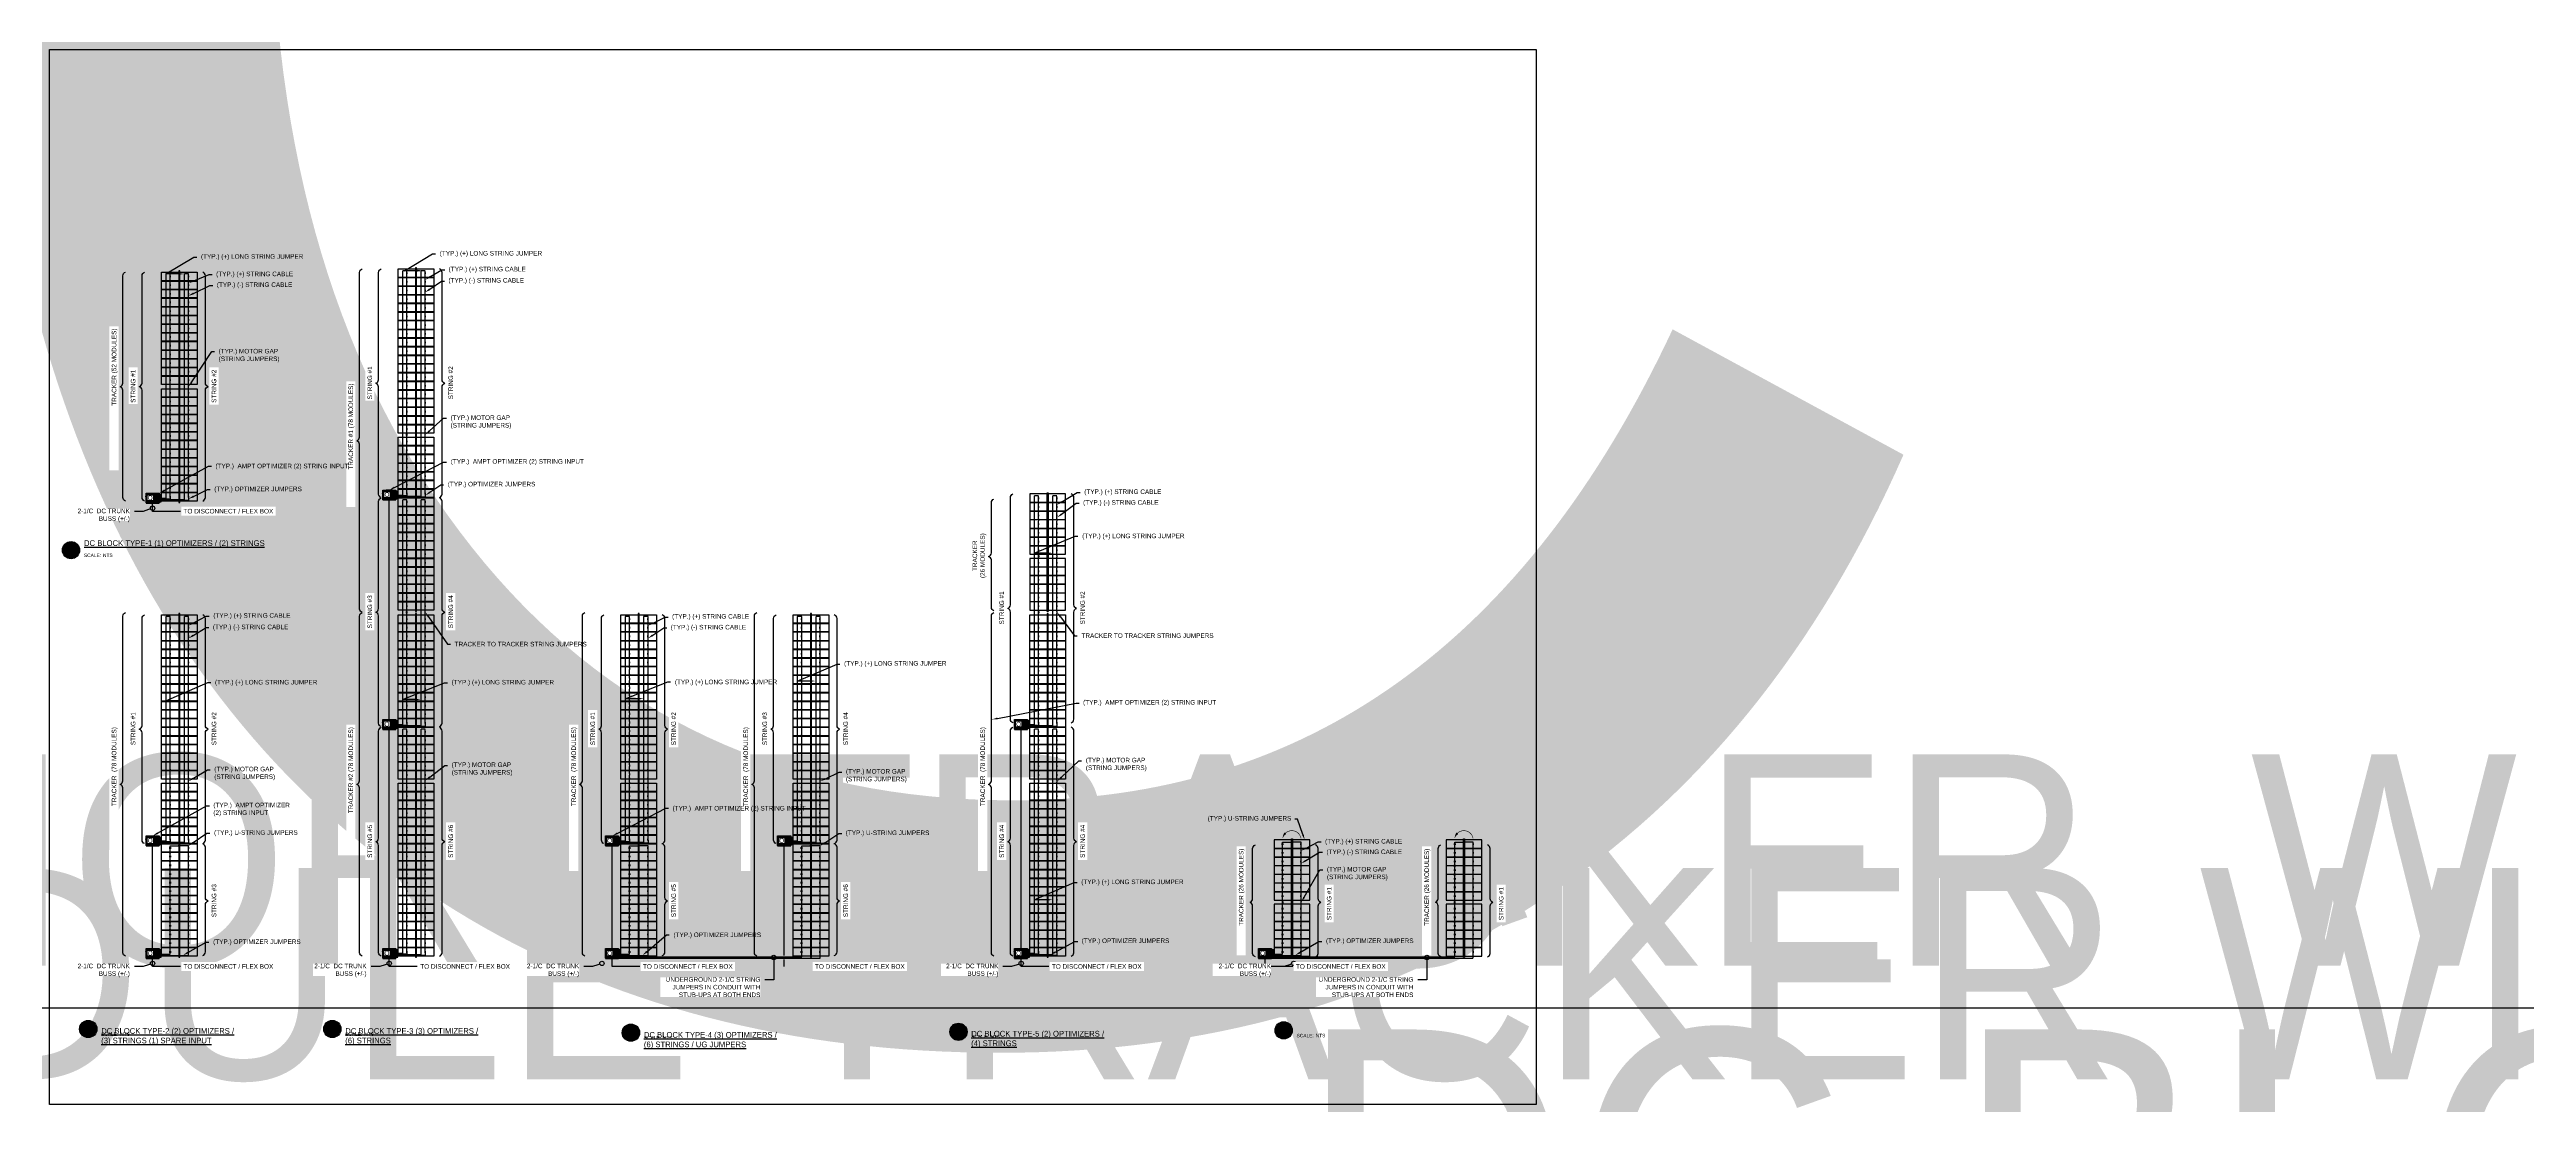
# Model space of a CAD drawing. Header units: feet. Extents: x -327 to 55127, y -2634 to 4121.
# Drawn here: x 1228 to 2308, y -36 to 425 of the extents above; entities that cross this region are included whole.
import ezdxf
from ezdxf import colors
from ezdxf.entities.mleader import LeaderData, LeaderLine
from ezdxf.enums import TextEntityAlignment as Align
from ezdxf.lldxf.tags import DXFTag
from ezdxf.math import Vec2, Vec3

# ---------------------------------------------------------------- set-up
doc = ezdxf.new("R2018")
doc.units = ezdxf.units.FT
doc.header["$MEASUREMENT"] = 0
doc.linetypes.add('HIDDEN', pattern=[0.375, 0.25, -0.125])
for name, color, linetype in [('E-CABL-DF', 10, 'DF_CABLE'), ('E-DC FEEDER', 10, 'DC TRUNK FEEDER'), ('E-DIM', 7, 'Continuous'), ('E-HARN-COMP', 8, 'Continuous'), ('E-OPT', 10, 'Continuous'), ('E-TRNK-CABL-NEG', 6, 'HIDDEN'), ('E-TRUNK-CABLE-POS', 6, 'HIDDEN'), ('G-ANNO-TEXT', 1, 'Continuous'), ('G-TEXT', 7, 'Continuous'), ('G-TITL-TEXT', 153, 'Continuous'), ('PVcase PV Modules (full frames)', 142, 'Continuous'), ('XREF', 7, 'Continuous')]:
    doc.layers.add(name, color=color, linetype=linetype)
doc.styles.add('NEI-A', font='arial.ttf')
doc.styles.get("Standard").update_dxf_attribs({"font": 'arial.ttf'})
tags = doc.linetypes.add('DC TRUNK FEEDER', pattern='A,0.5,-0.2,["DT",Standard,S=0.1,R=0,X=-0.1,Y=-0.05],-0.2', length=0.9).pattern_tags.tags
tags[6] = DXFTag(74, 10)
doc.linetypes.add('DF_CABLE', pattern='A,1,-0.2,["DF",Standard,S=0.1,R=0,X=-0.1,Y=-0.05],-0.2', length=1.4)

# ---------------------------------------------------------------- blocks, each defined once
blk = doc.blocks.new('HT72-18X (2x39)')
for points in [[(49971.1, 17289.7), (49971.1, 17293.4), (49978.6, 17293.4), (49978.6, 17289.7), (49971.1, 17289.7)], [(49971.1, 17285.9), (49971.1, 17289.6), (49978.6, 17289.6), (49978.6, 17285.9), (49971.1, 17285.9)], [(49978.6, 17293.9), (49978.6, 17144), (49979.1, 17144), (49979.1, 17293.9), (49978.6, 17293.9)], [(49979.1, 17289.7), (49979.1, 17293.4), (49986.6, 17293.4), (49986.6, 17289.7), (49979.1, 17289.7)], [(49979.1, 17285.9), (49979.1, 17289.6), (49986.6, 17289.6), (49986.6, 17285.9), (49979.1, 17285.9)], [(49971.1, 17282.1), (49971.1, 17285.9), (49978.6, 17285.9), (49978.6, 17282.1), (49971.1, 17282.1)], [(49971.1, 17278.4), (49971.1, 17282.1), (49978.6, 17282.1), (49978.6, 17278.4), (49971.1, 17278.4)], [(49979.1, 17282.1), (49979.1, 17285.9), (49986.6, 17285.9), (49986.6, 17282.1), (49979.1, 17282.1)], [(49979.1, 17278.4), (49979.1, 17282.1), (49986.6, 17282.1), (49986.6, 17278.4), (49979.1, 17278.4)], [(49971.1, 17274.6), (49971.1, 17278.3), (49978.6, 17278.3), (49978.6, 17274.6), (49971.1, 17274.6)], [(49971.1, 17270.8), (49971.1, 17274.5), (49978.6, 17274.5), (49978.6, 17270.8), (49971.1, 17270.8)], [(49971.1, 17267), (49971.1, 17270.8), (49978.6, 17270.8), (49978.6, 17267), (49971.1, 17267)], [(49979.1, 17274.6), (49979.1, 17278.3), (49986.6, 17278.3), (49986.6, 17274.6), (49979.1, 17274.6)], [(49979.1, 17270.8), (49979.1, 17274.5), (49986.6, 17274.5), (49986.6, 17270.8), (49979.1, 17270.8)], [(49979.1, 17267), (49979.1, 17270.8), (49986.6, 17270.8), (49986.6, 17267), (49979.1, 17267)], [(49971.1, 17263.3), (49971.1, 17267), (49978.6, 17267), (49978.6, 17263.3), (49971.1, 17263.3)], [(49971.1, 17259.5), (49971.1, 17263.2), (49978.6, 17263.2), (49978.6, 17259.5), (49971.1, 17259.5)], [(49971.1, 17255.7), (49971.1, 17259.4), (49978.6, 17259.4), (49978.6, 17255.7), (49971.1, 17255.7)], [(49979.1, 17263.3), (49979.1, 17267), (49986.6, 17267), (49986.6, 17263.3), (49979.1, 17263.3)], [(49979.1, 17259.5), (49979.1, 17263.2), (49986.6, 17263.2), (49986.6, 17259.5), (49979.1, 17259.5)], [(49979.1, 17255.7), (49979.1, 17259.4), (49986.6, 17259.4), (49986.6, 17255.7), (49979.1, 17255.7)], [(49971.1, 17251.9), (49971.1, 17255.6), (49978.6, 17255.6), (49978.6, 17251.9), (49971.1, 17251.9)], [(49971.1, 17248.2), (49971.1, 17251.9), (49978.6, 17251.9), (49978.6, 17248.2), (49971.1, 17248.2)], [(49971.1, 17244.4), (49971.1, 17248.1), (49978.6, 17248.1), (49978.6, 17244.4), (49971.1, 17244.4)], [(49979.1, 17251.9), (49979.1, 17255.6), (49986.6, 17255.6), (49986.6, 17251.9), (49979.1, 17251.9)], [(49979.1, 17248.2), (49979.1, 17251.9), (49986.6, 17251.9), (49986.6, 17248.2), (49979.1, 17248.2)], [(49979.1, 17244.4), (49979.1, 17248.1), (49986.6, 17248.1), (49986.6, 17244.4), (49979.1, 17244.4)], [(49971.1, 17240.6), (49971.1, 17244.3), (49978.6, 17244.3), (49978.6, 17240.6), (49971.1, 17240.6)], [(49971.1, 17236.8), (49971.1, 17240.5), (49978.6, 17240.5), (49978.6, 17236.8), (49971.1, 17236.8)], [(49971.1, 17233), (49971.1, 17236.8), (49978.6, 17236.8), (49978.6, 17233), (49971.1, 17233)], [(49979.1, 17240.6), (49979.1, 17244.3), (49986.6, 17244.3), (49986.6, 17240.6), (49979.1, 17240.6)], [(49979.1, 17236.8), (49979.1, 17240.5), (49986.6, 17240.5), (49986.6, 17236.8), (49979.1, 17236.8)], [(49979.1, 17233), (49979.1, 17236.8), (49986.6, 17236.8), (49986.6, 17233), (49979.1, 17233)], [(49971.1, 17229.3), (49971.1, 17233), (49978.6, 17233), (49978.6, 17229.3), (49971.1, 17229.3)], [(49971.1, 17225.5), (49971.1, 17229.2), (49978.6, 17229.2), (49978.6, 17225.5), (49971.1, 17225.5)], [(49971.1, 17221.7), (49971.1, 17225.4), (49978.6, 17225.4), (49978.6, 17221.7), (49971.1, 17221.7)], [(49979.1, 17229.3), (49979.1, 17233), (49986.6, 17233), (49986.6, 17229.3), (49979.1, 17229.3)], [(49979.1, 17225.5), (49979.1, 17229.2), (49986.6, 17229.2), (49986.6, 17225.5), (49979.1, 17225.5)], [(49979.1, 17221.7), (49979.1, 17225.4), (49986.6, 17225.4), (49986.6, 17221.7), (49979.1, 17221.7)], [(49971.1, 17216.3), (49971.1, 17220), (49978.6, 17220), (49978.6, 17216.3), (49971.1, 17216.3)], [(49971.1, 17212.5), (49971.1, 17216.2), (49978.6, 17216.2), (49978.6, 17212.5), (49971.1, 17212.5)], [(49979.1, 17216.3), (49979.1, 17220), (49986.6, 17220), (49986.6, 17216.3), (49979.1, 17216.3)], [(49979.1, 17212.5), (49979.1, 17216.2), (49986.6, 17216.2), (49986.6, 17212.5), (49979.1, 17212.5)], [(49971.1, 17208.7), (49971.1, 17212.4), (49978.6, 17212.4), (49978.6, 17208.7), (49971.1, 17208.7)], [(49971.1, 17204.9), (49971.1, 17208.7), (49978.6, 17208.7), (49978.6, 17204.9), (49971.1, 17204.9)], [(49971.1, 17201.2), (49971.1, 17204.9), (49978.6, 17204.9), (49978.6, 17201.2), (49971.1, 17201.2)], [(49979.1, 17208.7), (49979.1, 17212.4), (49986.6, 17212.4), (49986.6, 17208.7), (49979.1, 17208.7)], [(49979.1, 17204.9), (49979.1, 17208.7), (49986.6, 17208.7), (49986.6, 17204.9), (49979.1, 17204.9)], [(49979.1, 17201.2), (49979.1, 17204.9), (49986.6, 17204.9), (49986.6, 17201.2), (49979.1, 17201.2)], [(49971.1, 17197.4), (49971.1, 17201.1), (49978.6, 17201.1), (49978.6, 17197.4), (49971.1, 17197.4)], [(49971.1, 17193.6), (49971.1, 17197.3), (49978.6, 17197.3), (49978.6, 17193.6), (49971.1, 17193.6)], [(49971.1, 17189.8), (49971.1, 17193.5), (49978.6, 17193.5), (49978.6, 17189.8), (49971.1, 17189.8)], [(49979.1, 17197.4), (49979.1, 17201.1), (49986.6, 17201.1), (49986.6, 17197.4), (49979.1, 17197.4)], [(49979.1, 17193.6), (49979.1, 17197.3), (49986.6, 17197.3), (49986.6, 17193.6), (49979.1, 17193.6)], [(49979.1, 17189.8), (49979.1, 17193.5), (49986.6, 17193.5), (49986.6, 17189.8), (49979.1, 17189.8)], [(49971.1, 17186.1), (49971.1, 17189.8), (49978.6, 17189.8), (49978.6, 17186.1), (49971.1, 17186.1)], [(49971.1, 17182.3), (49971.1, 17186), (49978.6, 17186), (49978.6, 17182.3), (49971.1, 17182.3)], [(49971.1, 17178.5), (49971.1, 17182.2), (49978.6, 17182.2), (49978.6, 17178.5), (49971.1, 17178.5)], [(49979.1, 17186.1), (49979.1, 17189.8), (49986.6, 17189.8), (49986.6, 17186.1), (49979.1, 17186.1)], [(49979.1, 17182.3), (49979.1, 17186), (49986.6, 17186), (49986.6, 17182.3), (49979.1, 17182.3)], [(49979.1, 17178.5), (49979.1, 17182.2), (49986.6, 17182.2), (49986.6, 17178.5), (49979.1, 17178.5)], [(49971.1, 17174.7), (49971.1, 17178.4), (49978.6, 17178.4), (49978.6, 17174.7), (49971.1, 17174.7)], [(49971.1, 17170.9), (49971.1, 17174.7), (49978.6, 17174.7), (49978.6, 17170.9), (49971.1, 17170.9)], [(49971.1, 17167.2), (49971.1, 17170.9), (49978.6, 17170.9), (49978.6, 17167.2), (49971.1, 17167.2)], [(49979.1, 17174.7), (49979.1, 17178.4), (49986.6, 17178.4), (49986.6, 17174.7), (49979.1, 17174.7)], [(49979.1, 17170.9), (49979.1, 17174.7), (49986.6, 17174.7), (49986.6, 17170.9), (49979.1, 17170.9)], [(49979.1, 17167.2), (49979.1, 17170.9), (49986.6, 17170.9), (49986.6, 17167.2), (49979.1, 17167.2)], [(49971.1, 17163.4), (49971.1, 17167.1), (49978.6, 17167.1), (49978.6, 17163.4), (49971.1, 17163.4)], [(49971.1, 17159.6), (49971.1, 17163.3), (49978.6, 17163.3), (49978.6, 17159.6), (49971.1, 17159.6)], [(49979.1, 17163.4), (49979.1, 17167.1), (49986.6, 17167.1), (49986.6, 17163.4), (49979.1, 17163.4)], [(49979.1, 17159.6), (49979.1, 17163.3), (49986.6, 17163.3), (49986.6, 17159.6), (49979.1, 17159.6)], [(49971.1, 17155.8), (49971.1, 17159.6), (49978.6, 17159.6), (49978.6, 17155.8), (49971.1, 17155.8)], [(49971.1, 17152.1), (49971.1, 17155.8), (49978.6, 17155.8), (49978.6, 17152.1), (49971.1, 17152.1)], [(49971.1, 17148.3), (49971.1, 17152), (49978.6, 17152), (49978.6, 17148.3), (49971.1, 17148.3)], [(49979.1, 17155.8), (49979.1, 17159.6), (49986.6, 17159.6), (49986.6, 17155.8), (49979.1, 17155.8)], [(49979.1, 17152.1), (49979.1, 17155.8), (49986.6, 17155.8), (49986.6, 17152.1), (49979.1, 17152.1)], [(49979.1, 17148.3), (49979.1, 17152), (49986.6, 17152), (49986.6, 17148.3), (49979.1, 17148.3)], [(49971.1, 17144.5), (49971.1, 17148.2), (49978.6, 17148.2), (49978.6, 17144.5), (49971.1, 17144.5)], [(49979.1, 17144.5), (49979.1, 17148.2), (49986.6, 17148.2), (49986.6, 17144.5), (49979.1, 17144.5)]]:
    blk.add_lwpolyline(points)
blk = doc.blocks.new('HT72-18X (2x13)')
for points in [[(50205.6, 17192), (50205.6, 17195.7), (50213.1, 17195.7), (50213.1, 17192), (50205.6, 17192)], [(50213.1, 17196.2), (50213.1, 17144.5), (50213.6, 17144.5), (50213.6, 17196.2), (50213.1, 17196.2)], [(50213.6, 17192), (50213.6, 17195.7), (50221.1, 17195.7), (50221.1, 17192), (50213.6, 17192)], [(50205.6, 17188.2), (50205.6, 17192), (50213.1, 17192), (50213.1, 17188.2), (50205.6, 17188.2)], [(50205.6, 17184.5), (50205.6, 17188.2), (50213.1, 17188.2), (50213.1, 17184.5), (50205.6, 17184.5)], [(50205.6, 17180.7), (50205.6, 17184.4), (50213.1, 17184.4), (50213.1, 17180.7), (50205.6, 17180.7)], [(50213.6, 17188.2), (50213.6, 17192), (50221.1, 17192), (50221.1, 17188.2), (50213.6, 17188.2)], [(50213.6, 17184.5), (50213.6, 17188.2), (50221.1, 17188.2), (50221.1, 17184.5), (50213.6, 17184.5)], [(50213.6, 17180.7), (50213.6, 17184.4), (50221.1, 17184.4), (50221.1, 17180.7), (50213.6, 17180.7)], [(50205.6, 17176.9), (50205.6, 17180.6), (50213.1, 17180.6), (50213.1, 17176.9), (50205.6, 17176.9)], [(50205.6, 17173.1), (50205.6, 17176.8), (50213.1, 17176.8), (50213.1, 17173.1), (50205.6, 17173.1)], [(50205.6, 17169.4), (50205.6, 17173.1), (50213.1, 17173.1), (50213.1, 17169.4), (50205.6, 17169.4)], [(50213.6, 17176.9), (50213.6, 17180.6), (50221.1, 17180.6), (50221.1, 17176.9), (50213.6, 17176.9)], [(50213.6, 17173.1), (50213.6, 17176.8), (50221.1, 17176.8), (50221.1, 17173.1), (50213.6, 17173.1)], [(50213.6, 17169.4), (50213.6, 17173.1), (50221.1, 17173.1), (50221.1, 17169.4), (50213.6, 17169.4)], [(50205.6, 17163.9), (50205.6, 17167.6), (50213.1, 17167.6), (50213.1, 17163.9), (50205.6, 17163.9)], [(50205.6, 17160.1), (50205.6, 17163.8), (50213.1, 17163.8), (50213.1, 17160.1), (50205.6, 17160.1)], [(50205.6, 17156.3), (50205.6, 17160.1), (50213.1, 17160.1), (50213.1, 17156.3), (50205.6, 17156.3)], [(50213.6, 17163.9), (50213.6, 17167.6), (50221.1, 17167.6), (50221.1, 17163.9), (50213.6, 17163.9)], [(50213.6, 17160.1), (50213.6, 17163.8), (50221.1, 17163.8), (50221.1, 17160.1), (50213.6, 17160.1)], [(50213.6, 17156.3), (50213.6, 17160.1), (50221.1, 17160.1), (50221.1, 17156.3), (50213.6, 17156.3)], [(50205.6, 17152.6), (50205.6, 17156.3), (50213.1, 17156.3), (50213.1, 17152.6), (50205.6, 17152.6)], [(50205.6, 17148.8), (50205.6, 17152.5), (50213.1, 17152.5), (50213.1, 17148.8), (50205.6, 17148.8)], [(50213.6, 17152.6), (50213.6, 17156.3), (50221.1, 17156.3), (50221.1, 17152.6), (50213.6, 17152.6)], [(50213.6, 17148.8), (50213.6, 17152.5), (50221.1, 17152.5), (50221.1, 17148.8), (50213.6, 17148.8)], [(50205.6, 17145), (50205.6, 17148.7), (50213.1, 17148.7), (50213.1, 17145), (50205.6, 17145)], [(50213.6, 17145), (50213.6, 17148.7), (50221.1, 17148.7), (50221.1, 17145), (50213.6, 17145)]]:
    blk.add_lwpolyline(points)
blk = doc.blocks.new('DETAIL-TITLE_WITH_SCALE')
at = {"layer": 'G-TITL-TEXT'}
h = blk.add_hatch(color=255, dxfattribs=at)
h.dxf.hatch_style = 1
h.paths.add_polyline_path([(-0.002, 0.001, 1), (0.498, 0.001, 1)])
blk.add_circle((0.25, 0), 0.25, dxfattribs=at)
at = {"color": 7, "insert": (0.625, -0.101), "char_height": 0.1, "attachment_point": 1, "style": 'NEI-A'}
blk.add_mtext_dynamic_manual_height_columns('\\pxt5;SCALE:', width=0.42193, gutter_width=0.547, heights=[0], dxfattribs=at)
at = {"color": 153, "style": 'NEI-A'}
blk.add_attdef('DETAIL_NO', text='', height=0.25, dxfattribs=at).set_placement((0.25, 0), align=Align.MIDDLE_CENTER)
at = {"color": 153, "lineweight": 30, "flags": 104}
blk.add_attdef('DETAIL_TITLE', text='', height=0.25, dxfattribs=at).set_placement((0.625, 0.024), align=Align.BOTTOM_LEFT)
at = {"color": 7, "style": 'NEI-A'}
blk.add_attdef('SCALE', text='', height=0.1, dxfattribs=at).set_placement((1.179, -0.101), align=Align.TOP_LEFT)
blk = doc.blocks.new('_DotBlank')
at = {"color": 0, "linetype": 'ByBlock', "lineweight": -2}
blk.add_line((-0.5, 0), (-1, 0), dxfattribs=at)
blk.add_circle((0, 0), 0.5, dxfattribs=at)
blk = doc.blocks.new('AMPT-OPTIMIZER')
at = {"layer": 'E-OPT'}
for p, q in [((5.9, 3), (5.9, 3)), ((5.9, 2.4), (5.9, 2.4)), ((5.9, 0.7), (5.9, 0.7)), ((6, 3.8), (6.2, 3.8)), ((6, 3.1), (6.5, 3.1)), ((6.5, 3), (6, 3)), ((6, 3), (6.5, 3)), ((6, 2.5), (6.5, 2.5)), ((6.5, 2.4), (6, 2.4)), ((6, 2.4), (6.5, 2.4)), ((6, 2.1), (6.2, 2.1)), ((6, 1.5), (6.2, 1.5)), ((6, 0.9), (6.5, 0.9)), ((6.5, 0.8), (6, 0.8)), ((6, 0.8), (6.5, 0.8)), ((6.2, 3.4), (6.2, 3.4)), ((6.2, 1.7), (6.2, 1.7)), ((6.2, 1.1), (6.2, 1.1)), ((6.4, 2.9), (6.3, 2.9)), ((6.4, 2.3), (6.3, 2.3)), ((6.4, 0.6), (6.3, 0.6))]:
    blk.add_line(p, q, dxfattribs=at)
for points in [[(-0.1, 4), (-0.1, 4), (-0.1, 3.9), (-0.1, 3.9)], [(-0.1, 3.8), (-0.1, 3.8), (-0.1, 3.7), (-0.1, 3.7)], [(-0.1, 2.9), (-0.1, 2.9), (-0.1, 3), (-0.1, 3)], [(-0.1, 2.8), (-0.1, 2.8), (-0.1, 2.9), (-0.1, 2.9)], [(-0.1, 1.5), (-0.1, 1.5), (-0.1, 1.4), (-0.1, 1.4)], [(-0.1, 1.4), (-0.1, 1.4), (-0.1, 1.3), (-0.1, 1.3)], [(-0.1, 0.6), (-0.1, 0.6), (-0.1, 0.5), (-0.1, 0.5)], [(-0.1, 0.4), (-0.1, 0.4), (-0.1, 0.3), (-0.1, 0.3)], [(0, 4.2), (0, 4.3), (5.7, 4.3), (5.7, 4.2)], [(1.3, 0.1), (0, 0.1), (0, 4.2), (1.3, 4.2)], [(0, 4), (0, 4)], [(0, 4), (5.7, 4)], [(0, 3.8), (5.7, 3.8)], [(0, 3.8), (5.7, 3.8)], [(0, 3.8), (5.7, 3.8)], [(0, 3.7), (5.7, 3.7)], [(0, 3.7), (5.7, 3.7)], [(0, 3.5), (5.7, 3.5)], [(0, 3.5), (5.7, 3.5)], [(0, 3.5), (5.7, 3.5)], [(0, 3.4), (5.7, 3.4)], [(0, 3.4), (5.7, 3.4)], [(0, 3.2), (5.7, 3.2)], [(0, 3.2), (5.7, 3.2)], [(0, 3.1), (5.7, 3.1)], [(0, 3.1), (5.7, 3.1)], [(0, 3), (5.7, 3)], [(0, 2.9), (5.7, 2.9)], [(0, 2.9), (5.7, 2.9)], [(0, 2.9), (5.7, 2.9)], [(0, 2.8), (5.7, 2.8)], [(0, 2.8), (5.7, 2.8)], [(0, 2.8), (5.7, 2.8)], [(0, 2.7), (5.7, 2.7)], [(0, 2.5), (5.7, 2.5)], [(0, 2.5), (5.7, 2.5)], [(0, 2.5), (5.7, 2.5)], [(0, 2.5), (5.7, 2.5)], [(0, 2.4), (5.7, 2.4)], [(0, 2.2), (5.7, 2.2)], [(0, 2.2), (5.7, 2.2)], [(0, 2.2), (5.7, 2.2)], [(0, 2.1), (5.7, 2.1)], [(0, 2.1), (5.7, 2.1)], [(0, 1.9), (5.7, 1.9)], [(0, 1.9), (5.7, 1.9)], [(0, 1.9), (5.7, 1.9)], [(0, 1.8), (5.7, 1.8)], [(0, 1.8), (5.7, 1.8)], [(0, 1.6), (5.7, 1.6)], [(0, 1.6), (5.7, 1.6)], [(0, 1.5), (5.7, 1.5)], [(0, 1.5), (5.7, 1.5)], [(0, 1.5), (5.7, 1.5)], [(0, 1.4), (5.7, 1.4)], [(0, 1.4), (5.7, 1.4)], [(0, 1.3), (5.7, 1.3)], [(0, 1.2), (5.7, 1.2)], [(0, 1.2), (5.7, 1.2)], [(0, 1.2), (5.7, 1.2)], [(0, 1.1), (5.7, 1.1)], [(0, 1), (5.7, 1)], [(0, 0.9), (5.7, 0.9)], [(0, 0.9), (5.7, 0.9)], [(0, 0.9), (5.7, 0.9)], [(0, 0.8), (5.7, 0.8)], [(0, 0.6), (5.7, 0.6)], [(0, 0.6), (5.7, 0.6)], [(0, 0.6), (5.7, 0.6)], [(0, 0.5), (5.7, 0.5)], [(0, 0.5), (5.7, 0.5)], [(0, 0.3), (0, 0.3)], [(0, 0.3), (5.7, 0.3)], [(0, 0.1), (0, 0), (5.7, 0), (5.7, 0.1)], [(2, 4.2), (1.4, 4.2)], [(2, 0.1), (1.4, 0.1)], [(2.8, 4.2), (2.2, 4.2)], [(2.8, 0.1), (2.2, 0.1)], [(4.3, 4.2), (2.9, 4.2)], [(4.3, 0.1), (2.9, 0.1)], [(4.4, 4.2), (5.7, 4.2), (5.7, 0.1), (4.4, 0.1)], [(5.7, 4), (5.8, 4), (5.8, 0.3), (5.7, 0.3)], [(5.8, 4), (5.8, 4), (5.8, 3.9), (5.8, 3.9)], [(5.8, 3.8), (5.8, 3.8), (5.8, 3.7), (5.8, 3.7)], [(5.8, 2.9), (5.8, 2.9), (5.8, 2.8), (5.8, 2.8)], [(5.8, 1.5), (5.8, 1.5), (5.8, 1.4), (5.8, 1.4)], [(5.8, 0.6), (5.8, 0.6), (5.8, 0.5), (5.8, 0.5)], [(5.8, 0.4), (5.8, 0.4), (5.8, 0.3), (5.8, 0.3)], [(5.9, 3.4), (6, 3.4), (6, 3.6), (5.9, 3.6)], [(5.9, 3), (5.9, 3), (5.9, 3)], [(5.9, 3), (5.9, 3), (5.9, 3)], [(5.9, 2.4), (5.9, 2.4), (5.9, 2.4)], [(5.9, 2.4), (5.9, 2.4), (5.9, 2.4)], [(5.9, 1.8), (6, 1.8), (6, 2), (5.9, 2)], [(5.9, 1.2), (6, 1.2), (6, 1.4), (5.9, 1.4)], [(5.9, 0.8), (5.9, 0.8), (5.9, 0.8)], [(5.9, 0.8), (5.9, 0.8), (5.9, 0.8)], [(6.1, 3.7), (6.1, 3.5), (6.1, 3.5)], [(6.1, 2), (6.1, 1.9), (6.1, 1.8)], [(6.1, 1.4), (6.1, 1.3), (6.1, 1.2)], [(6.2, 3.7), (6.2, 3.8), (6.3, 3.8), (6.3, 3.7)], [(6.2, 3.7), (6.2, 3.8), (6.2, 3.8)], [(6.2, 2), (6.2, 2.1), (6.3, 2.1), (6.3, 2)], [(6.2, 2), (6.2, 2.1), (6.2, 2.1)], [(6.2, 1.5), (6.2, 1.5), (6.3, 1.5), (6.3, 1.4)], [(6.2, 1.5), (6.2, 1.5), (6.2, 1.5)]]:
    blk.add_lwpolyline(points, dxfattribs=at)
for points in [[(0, 0.3), (0, 4), (-0.1, 4), (-0.1, 0.3)], [(1.4, 2.7), (1.5, 2.7), (1.5, 2.6), (1.4, 2.6), (1.4, 2.6), (1.4, 2.6), (1.4, 2.6), (1.4, 2.6), (1.4, 2.7), (1.4, 2.7), (1.4, 2.7), (1.4, 2.7)], [(1.4, 1.7), (1.5, 1.7), (1.5, 1.7), (1.4, 1.7), (1.4, 1.7), (1.4, 1.7), (1.4, 1.7), (1.4, 1.7), (1.4, 1.7), (1.4, 1.7), (1.4, 1.7), (1.4, 1.7)], [(2, 2.7), (2, 2.7), (2, 2.6), (2, 2.6), (2, 2.6), (2, 2.6), (2, 2.6), (1.9, 2.6), (1.9, 2.7), (2, 2.7), (2, 2.7), (2, 2.7)], [(2, 1.7), (2, 1.7), (2, 1.7), (2, 1.7), (2, 1.7), (2, 1.7), (2, 1.7), (1.9, 1.7), (1.9, 1.7), (2, 1.7), (2, 1.7), (2, 1.7)], [(5.9, 3.6), (5.9, 3.6), (5.9, 3.6), (5.9, 3.6)], [(5.9, 3), (5.9, 3), (5.9, 3), (5.9, 3), (5.9, 3), (5.9, 3), (5.9, 3), (5.9, 3), (5.9, 3), (5.9, 3.1), (5.9, 3.1), (5.9, 3)], [(5.9, 2.5), (5.9, 2.4), (5.9, 2.4), (5.9, 2.4), (5.9, 2.4), (5.9, 2.4), (5.9, 2.4), (5.9, 2.5), (5.9, 2.5), (5.9, 2.5), (5.9, 2.5), (5.9, 2.5)], [(5.9, 1.9), (5.9, 1.9), (5.9, 1.9), (5.9, 1.9)], [(5.9, 1.3), (5.9, 1.3), (5.9, 1.3), (5.9, 1.3)], [(5.9, 0.8), (5.9, 0.8), (5.9, 0.8), (5.9, 0.7), (5.9, 0.7), (5.9, 0.8), (5.9, 0.8), (5.9, 0.8), (5.9, 0.8), (5.9, 0.8), (5.9, 0.8), (5.9, 0.8)]]:
    blk.add_lwpolyline(points, close=True, dxfattribs=at)
for points in [[(6, 3.7), (6.2, 3.7), (6.2, 3.7), (6.2, 3.7), (6.3, 3.7), (6.3, 3.7, -0.417336), (6.2, 3.7), (6, 3.7, 0.407505), (6, 3.7)], [(6, 3.4), (6.2, 3.4), (6.2, 3.4), (6.2, 3.4), (6.3, 3.4), (6.3, 3.4, 0.417361), (6.2, 3.4), (6, 3.4, -0.407434), (6, 3.4)], [(6, 2), (6.2, 2), (6.2, 2), (6.2, 2), (6.3, 2), (6.3, 2, -0.417336), (6.2, 2), (6, 2, 0.407505), (6, 2)], [(6, 1.7), (6.2, 1.7), (6.2, 1.7), (6.2, 1.7), (6.3, 1.7), (6.3, 1.7, 0.417361), (6.2, 1.7), (6, 1.8, -0.407434), (6, 1.8)], [(6, 1.4), (6.2, 1.4), (6.2, 1.5), (6.2, 1.5), (6.3, 1.4), (6.3, 1.4, -0.417336), (6.2, 1.4), (6, 1.4, 0.407505), (6, 1.4)], [(6, 1.1), (6.2, 1.1), (6.2, 1.1), (6.2, 1.1), (6.3, 1.2), (6.3, 1.2, 0.417361), (6.2, 1.2), (6, 1.2, -0.407434), (6, 1.2)]]:
    blk.add_lwpolyline(points, format="xyb", dxfattribs=at)
for centre, radius in [((1.4, 4.2), 0.0616), ((1.4, 2.6), 0.0939), ((1.4, 1.7), 0.0939), ((1.4, 0.1), 0.0616), ((2, 2.6), 0.0939), ((2, 1.7), 0.0939), ((2.1, 4.2), 0.0994), ((2.1, 0.1), 0.0994), ((2.1, 4.2), 0.0473), ((2.1, 4.2), 0.0136), ((2.1, 0.1), 0.0473), ((2.1, 0.1), 0.0136), ((2.9, 4.2), 0.0616), ((2.9, 0.1), 0.0616), ((4.3, 4.2), 0.0616), ((4.3, 0.1), 0.0616), ((5.9, 3.6), 0.0426), ((5.9, 3), 0.0426), ((5.9, 2.4), 0.0426), ((5.9, 1.9), 0.0426), ((5.9, 1.3), 0.0426), ((5.9, 0.8), 0.0426)]:
    blk.add_circle(centre, radius, dxfattribs=at)
for points, degree, knots in [([(5.8, 3.8), (6, 3.8), (6, 3.7), (6, 3.7), (6, 3.6), (6, 3.5), (6, 3.4), (6, 3.4), (6, 3.4), (5.8, 3.4)], 1, [0.137833, 0.137833, 0.8295, 1.8295, 2.8295, 3.8295, 4.781137, 5.781137, 6.781137, 7.781137, 8.528711, 8.528711]), ([(5.9, 3.6), (5.9, 3.6), (5.9, 3.6), (5.9, 3.6), (5.9, 3.6), (5.9, 3.7), (5.8, 3.7), (5.8, 3.7), (5.8, 3.7), (5.8, 3.7), (5.8, 3.7), (5.8, 3.7), (5.8, 3.7), (5.8, 3.7), (5.8, 3.7), (5.8, 3.7), (5.8, 3.6), (5.8, 3.5), (5.8, 3.4), (5.8, 3.4), (5.8, 3.4), (5.8, 3.4), (5.8, 3.4), (5.8, 3.4), (5.8, 3.4), (5.8, 3.4), (5.8, 3.4), (5.8, 3.4), (5.9, 3.4), (5.9, 3.4), (5.9, 3.4), (5.9, 3.5), (5.9, 3.5), (5.9, 3.5)], 3, [0, 0, 0, 0, 0.175489, 0.175489, 0.175489, 0.425436, 0.675194, 1.175489, 1.175489, 1.175489, 1.339863, 1.811084, 1.995544, 2.099777, 2.175489, 2.175489, 2.175489, 3.175489, 3.175489, 3.175489, 3.20703, 3.28519, 3.460771, 3.984033, 4.175489, 4.175489, 4.175489, 4.676213, 4.925949, 5.175489, 5.175489, 5.175489, 5.657834, 5.657834, 5.657834, 5.657834]), ([(6.4, 3.2), (6.4, 3.2), (6.4, 3.2), (6.4, 3.2), (6.3, 3.2), (6.3, 3.2), (6.3, 3.2), (6.3, 3.2), (5.8, 3.2)], 1, [0, 0, 1, 2, 3, 4, 5, 6, 7, 7.955035, 7.955035]), ([(5.9, 3.2), (5.9, 3.2), (5.9, 3.2), (5.8, 3.2), (5.8, 3.2), (5.8, 3.2), (5.8, 3.2), (5.8, 3.2), (5.8, 3.2), (5.8, 3.2), (5.8, 3.2), (5.8, 3.2), (5.8, 3.1), (5.8, 3), (5.8, 2.9), (5.8, 2.9), (5.8, 2.9), (5.8, 2.9), (5.8, 2.9), (5.8, 2.9), (5.8, 2.9), (5.8, 2.9), (5.8, 3), (5.9, 3), (5.9, 3), (5.9, 3), (6, 3), (6, 3), (6, 3), (6, 3.1), (6, 3.1), (6, 3.2), (6, 3.2), (6, 3.2), (5.9, 3.2), (5.9, 3.1), (5.9, 3.1), (5.9, 3)], 3, [0, 0, 0, 0, 0.499249, 1, 1, 1, 1.191456, 1.714328, 1.889909, 1.968408, 2, 2, 2, 3, 3, 3, 3.075721, 3.180211, 3.36466, 3.835604, 4, 4, 4, 4.500323, 5, 5, 5, 6, 6, 6, 7, 7, 7, 8, 8, 8, 9, 9, 9, 9]), ([(6.4, 2.6), (6.4, 2.6), (6.4, 2.6), (6.4, 2.6), (6.3, 2.6), (6.3, 2.6), (6.3, 2.6), (6.3, 2.6), (5.8, 2.6)], 1, [0, 0, 1, 2, 3, 4, 5, 6, 7, 7.955035, 7.955035]), ([(5.9, 2.6), (5.9, 2.6), (5.9, 2.6), (5.8, 2.6), (5.8, 2.6), (5.8, 2.6), (5.8, 2.6), (5.8, 2.6), (5.8, 2.6), (5.8, 2.6), (5.8, 2.6), (5.8, 2.6), (5.8, 2.5), (5.8, 2.4), (5.8, 2.3), (5.8, 2.3), (5.8, 2.3), (5.8, 2.3), (5.8, 2.3), (5.8, 2.4), (5.8, 2.4), (5.8, 2.4), (5.8, 2.4), (5.9, 2.4), (5.9, 2.4), (5.9, 2.4), (6, 2.4), (6, 2.4), (6, 2.4), (6, 2.5), (6, 2.5), (6, 2.6), (6, 2.6), (6, 2.6), (5.9, 2.6), (5.9, 2.5), (5.9, 2.5), (5.9, 2.4)], 3, [0, 0, 0, 0, 0.499249, 1, 1, 1, 1.191456, 1.714328, 1.889909, 1.968408, 2, 2, 2, 3, 3, 3, 3.075721, 3.180211, 3.36466, 3.835604, 4, 4, 4, 4.500323, 5, 5, 5, 6, 6, 6, 7, 7, 7, 8, 8, 8, 9, 9, 9, 9]), ([(5.8, 2.1), (6, 2.1), (6, 2), (6, 2), (6, 1.9), (6, 1.8), (6, 1.7), (6, 1.7), (6, 1.7), (5.8, 1.7)], 1, [0, 0, 0.8295, 1.8295, 2.8295, 3.8295, 4.781137, 5.781137, 6.781137, 7.781137, 8.528711, 8.528711]), ([(5.9, 1.9), (5.9, 1.9), (5.9, 1.9), (5.9, 2), (5.9, 2), (5.9, 2), (5.8, 2), (5.8, 2), (5.8, 2), (5.8, 2), (5.8, 2), (5.8, 2), (5.8, 2), (5.8, 2), (5.8, 2), (5.8, 2), (5.8, 1.9), (5.8, 1.8), (5.8, 1.7), (5.8, 1.7), (5.8, 1.7), (5.8, 1.7), (5.8, 1.7), (5.8, 1.7), (5.8, 1.7), (5.8, 1.7), (5.8, 1.7), (5.8, 1.7), (5.9, 1.7), (5.9, 1.8), (5.9, 1.8), (5.9, 1.8), (5.9, 1.8), (5.9, 1.9)], 3, [0, 0, 0, 0, 0.175489, 0.175489, 0.175489, 0.425436, 0.675194, 1.175489, 1.175489, 1.175489, 1.339863, 1.811084, 1.995544, 2.099777, 2.175489, 2.175489, 2.175489, 3.175489, 3.175489, 3.175489, 3.20703, 3.28519, 3.460771, 3.984033, 4.175489, 4.175489, 4.175489, 4.676213, 4.925949, 5.175489, 5.175489, 5.175489, 5.657834, 5.657834, 5.657834, 5.657834]), ([(5.8, 1.5), (6, 1.5), (6, 1.4), (6, 1.4), (6, 1.3), (6, 1.2), (6, 1.1), (6, 1.1), (6, 1.1), (5.8, 1.1)], 1, [0.137833, 0.137833, 0.8295, 1.8295, 2.8295, 3.8295, 4.781137, 5.781137, 6.781137, 7.781137, 8.528711, 8.528711]), ([(5.9, 1.3), (5.9, 1.4), (5.9, 1.4), (5.9, 1.4), (5.9, 1.4), (5.9, 1.4), (5.8, 1.4), (5.8, 1.4), (5.8, 1.4)], 3, [4.824511, 4.824511, 4.824511, 4.824511, 5, 5, 5, 5.249947, 5.499706, 5.975484, 5.975484, 5.975484, 5.975484]), ([(5.8, 1.1), (5.8, 1.1), (5.8, 1.1), (5.8, 1.1), (5.8, 1.1), (5.8, 1.1), (5.8, 1.1), (5.8, 1.1), (5.8, 1.1), (5.8, 1.2), (5.9, 1.2), (5.9, 1.2), (5.9, 1.2), (5.9, 1.2), (5.9, 1.2), (5.9, 1.3)], 3, [2, 2, 2, 2, 2.031541, 2.109701, 2.285282, 2.808544, 3, 3, 3, 3.500724, 3.75046, 4, 4, 4, 4.482346, 4.482346, 4.482346, 4.482346]), ([(6.4, 0.9), (6.4, 0.9), (6.4, 0.9), (6.4, 0.9), (6.3, 0.9), (6.3, 0.9), (6.3, 0.9), (6.3, 0.9), (5.8, 0.9)], 1, [0, 0, 1, 2, 3, 4, 5, 6, 7, 7.955035, 7.955035]), ([(5.9, 0.9), (5.9, 0.9), (5.9, 0.9), (5.8, 0.9), (5.8, 0.9), (5.8, 0.9), (5.8, 0.9), (5.8, 0.9), (5.8, 0.9), (5.8, 0.9), (5.8, 0.9), (5.8, 0.9), (5.8, 0.8), (5.8, 0.8), (5.8, 0.7), (5.8, 0.7), (5.8, 0.7), (5.8, 0.7), (5.8, 0.7), (5.8, 0.7), (5.8, 0.7), (5.8, 0.7), (5.8, 0.7), (5.9, 0.7), (5.9, 0.7), (5.9, 0.7), (6, 0.7), (6, 0.7), (6, 0.7), (6, 0.8), (6, 0.8), (6, 0.9), (6, 0.9), (6, 0.9), (5.9, 0.9), (5.9, 0.8), (5.9, 0.8), (5.9, 0.7)], 3, [0, 0, 0, 0, 0.499249, 1, 1, 1, 1.191456, 1.714328, 1.889909, 1.968408, 2, 2, 2, 3, 3, 3, 3.075721, 3.180211, 3.36466, 3.835604, 4, 4, 4, 4.500323, 5, 5, 5, 6, 6, 6, 7, 7, 7, 8, 8, 8, 9, 9, 9, 9]), ([(6, 3.6), (6, 3.6), (6, 3.6), (6, 3.6), (6, 3.6), (6, 3.6), (6, 3.6), (6, 3.6), (6, 3.6), (6, 3.5), (6, 3.5), (6, 3.5), (6, 3.5), (6, 3.5), (6, 3.5), (6, 3.5), (6, 3.4), (6, 3.4)], 3, [0, 0, 0, 0, 0.249655, 0.499064, 0.749429, 0.874826, 1, 1, 1, 2, 2, 2, 2.121887, 2.244534, 2.492906, 2.745645, 3, 3, 3, 3]), ([(6, 2), (6, 2), (6, 1.9), (6, 1.9), (6, 1.9), (6, 1.9), (6, 1.9), (6, 1.9), (6, 1.9), (6, 1.8), (6, 1.8), (6, 1.8), (6, 1.8), (6, 1.8), (6, 1.8), (6, 1.8), (6, 1.8), (6, 1.8)], 3, [0, 0, 0, 0, 0.249655, 0.499064, 0.749429, 0.874826, 1, 1, 1, 2, 2, 2, 2.121887, 2.244534, 2.492906, 2.745645, 3, 3, 3, 3]), ([(6, 1.4), (6, 1.4), (6, 1.4), (6, 1.4), (6, 1.3), (6, 1.3), (6, 1.3), (6, 1.3), (6, 1.3), (6, 1.3), (6, 1.2), (6, 1.2), (6, 1.2), (6, 1.2), (6, 1.2), (6, 1.2), (6, 1.2), (6, 1.2)], 3, [0, 0, 0, 0, 0.249655, 0.499064, 0.749429, 0.874826, 1, 1, 1, 2, 2, 2, 2.121887, 2.244534, 2.492906, 2.745645, 3, 3, 3, 3]), ([(6.5, 3.7), (6.5, 3.7), (6.5, 3.7), (6.5, 3.7), (6.5, 3.7), (6.5, 3.7), (6.5, 3.7), (6.5, 3.7), (6.5, 3.7), (6.5, 3.7), (6.5, 3.7), (6.5, 3.7), (6.5, 3.7), (6.5, 3.7), (6.5, 3.7), (6.5, 3.7), (6.5, 3.7), (6.5, 3.7), (6.5, 3.7), (6.5, 3.7), (6.5, 3.7), (6.4, 3.7), (6.2, 3.7), (6.1, 3.7)], 3, [0, 0, 0, 0, 0.00679, 0.082907, 0.273787, 0.579512, 1, 1, 1, 1.184323, 1.369552, 1.431018, 1.494647, 1.57509, 1.669545, 1.75354, 1.803206, 1.860768, 1.942971, 2, 2, 2, 3, 3, 3, 3]), ([(6.1, 3.6), (6.2, 3.6), (6.4, 3.6), (6.5, 3.6), (6.5, 3.6), (6.5, 3.6), (6.5, 3.6), (6.5, 3.6), (6.5, 3.6), (6.5, 3.6), (6.5, 3.6), (6.5, 3.6), (6.5, 3.6), (6.5, 3.7), (6.5, 3.7), (6.5, 3.7), (6.5, 3.6), (6.5, 3.6), (6.5, 3.6), (6.5, 3.6), (6.5, 3.6), (6.5, 3.6), (6.5, 3.6), (6.5, 3.6), (6.5, 3.6), (6.5, 3.6), (6.5, 3.6), (6.5, 3.6), (6.5, 3.6), (6.5, 3.6), (6.5, 3.6), (6.5, 3.6), (6.5, 3.6), (6.5, 3.6), (6.5, 3.5), (6.5, 3.5), (6.5, 3.5), (6.5, 3.5), (6.5, 3.5), (6.5, 3.5), (6.5, 3.5), (6.5, 3.5), (6.5, 3.5), (6.5, 3.5), (6.5, 3.5), (6.5, 3.5), (6.5, 3.5)], 3, [0, 0, 0, 0, 1, 1, 1, 1.083046, 1.158085, 1.262935, 1.337098, 1.402233, 1.482349, 1.555826, 1.696592, 2, 2, 2, 2.04231, 2.094742, 2.1573, 2.195082, 2.234864, 2.276646, 2.343067, 2.413996, 2.488015, 2.563526, 2.640518, 2.718997, 2.791295, 2.862229, 2.931799, 3, 3, 3, 3.1834, 3.352569, 3.507508, 3.584771, 3.655787, 3.720526, 3.805907, 3.877192, 3.933172, 3.972439, 3.994995, 4, 4, 4, 4]), ([(6.5, 3.5), (6.5, 3.5), (6.5, 3.5), (6.5, 3.5), (6.5, 3.5), (6.5, 3.5), (6.5, 3.5), (6.5, 3.5), (6.5, 3.5), (6.4, 3.5), (6.2, 3.5), (6.1, 3.5)], 3, [0, 0, 0, 0, 0.056801, 0.266575, 0.453065, 0.690822, 0.873365, 1, 1, 1, 2, 2, 2, 2]), ([(6.5, 2), (6.5, 2), (6.5, 2), (6.5, 2), (6.5, 2), (6.5, 2), (6.5, 2), (6.5, 2), (6.5, 2), (6.5, 2), (6.5, 2), (6.5, 2), (6.5, 2), (6.5, 2), (6.5, 2), (6.5, 2), (6.5, 2), (6.5, 2), (6.5, 2), (6.5, 2), (6.5, 2), (6.4, 2), (6.2, 2), (6.1, 2)], 3, [0, 0, 0, 0, 0.00679, 0.082907, 0.273787, 0.579512, 1, 1, 1, 1.184323, 1.369552, 1.431018, 1.494647, 1.57509, 1.669545, 1.75354, 1.803206, 1.860768, 1.942971, 2, 2, 2, 3, 3, 3, 3]), ([(6.1, 2), (6.2, 2), (6.4, 2), (6.5, 2), (6.5, 2), (6.5, 2), (6.5, 2), (6.5, 2), (6.5, 2), (6.5, 2), (6.5, 2), (6.5, 2), (6.5, 2), (6.5, 2), (6.5, 2), (6.5, 2), (6.5, 2), (6.5, 2), (6.5, 2), (6.5, 2), (6.5, 1.9), (6.5, 1.9), (6.5, 1.9), (6.5, 1.9), (6.5, 1.9), (6.5, 1.9), (6.5, 1.9), (6.5, 1.9), (6.5, 1.9), (6.5, 1.9), (6.5, 1.9), (6.5, 1.9), (6.5, 1.9), (6.5, 1.9), (6.5, 1.9), (6.5, 1.9), (6.5, 1.9), (6.5, 1.8), (6.5, 1.8), (6.5, 1.8), (6.5, 1.8), (6.5, 1.8), (6.5, 1.8), (6.5, 1.8), (6.5, 1.8), (6.5, 1.8), (6.5, 1.8)], 3, [0, 0, 0, 0, 1, 1, 1, 1.083046, 1.158085, 1.262935, 1.337098, 1.402233, 1.482349, 1.555826, 1.696592, 2, 2, 2, 2.04231, 2.094742, 2.1573, 2.195082, 2.234864, 2.276646, 2.343067, 2.413996, 2.488015, 2.563526, 2.640518, 2.718997, 2.791295, 2.862229, 2.931799, 3, 3, 3, 3.1834, 3.352569, 3.507508, 3.584771, 3.655787, 3.720526, 3.805907, 3.877192, 3.933172, 3.972439, 3.994995, 4, 4, 4, 4]), ([(6.5, 1.8), (6.5, 1.8), (6.5, 1.8), (6.5, 1.8), (6.5, 1.8), (6.5, 1.8), (6.5, 1.8), (6.5, 1.8), (6.5, 1.8), (6.4, 1.8), (6.2, 1.8), (6.1, 1.8)], 3, [0, 0, 0, 0, 0.056801, 0.266575, 0.453065, 0.690822, 0.873365, 1, 1, 1, 2, 2, 2, 2]), ([(6.5, 1.4), (6.5, 1.4), (6.5, 1.4), (6.5, 1.4), (6.5, 1.4), (6.5, 1.4), (6.5, 1.4), (6.5, 1.4), (6.5, 1.4), (6.5, 1.4), (6.5, 1.4), (6.5, 1.4), (6.5, 1.4), (6.5, 1.4), (6.5, 1.4), (6.5, 1.4), (6.5, 1.4), (6.5, 1.4), (6.5, 1.4), (6.5, 1.4), (6.5, 1.4), (6.4, 1.4), (6.2, 1.4), (6.1, 1.4)], 3, [0, 0, 0, 0, 0.00679, 0.082907, 0.273787, 0.579512, 1, 1, 1, 1.184323, 1.369552, 1.431018, 1.494647, 1.57509, 1.669545, 1.75354, 1.803206, 1.860768, 1.942971, 2, 2, 2, 3, 3, 3, 3]), ([(6.1, 1.4), (6.2, 1.4), (6.4, 1.4), (6.5, 1.4), (6.5, 1.4), (6.5, 1.4), (6.5, 1.4), (6.5, 1.4), (6.5, 1.4), (6.5, 1.4), (6.5, 1.4), (6.5, 1.4), (6.5, 1.4), (6.5, 1.4), (6.5, 1.4), (6.5, 1.4), (6.5, 1.4), (6.5, 1.4), (6.5, 1.4), (6.5, 1.4), (6.5, 1.4), (6.5, 1.4), (6.5, 1.4), (6.5, 1.3), (6.5, 1.3), (6.5, 1.3), (6.5, 1.3), (6.5, 1.3), (6.5, 1.3), (6.5, 1.3), (6.5, 1.3), (6.5, 1.3), (6.5, 1.3), (6.5, 1.3), (6.5, 1.3), (6.5, 1.3), (6.5, 1.3), (6.5, 1.3), (6.5, 1.3), (6.5, 1.3), (6.5, 1.3), (6.5, 1.3), (6.5, 1.3), (6.5, 1.3), (6.5, 1.2), (6.5, 1.2), (6.5, 1.2)], 3, [0, 0, 0, 0, 1, 1, 1, 1.083046, 1.158085, 1.262935, 1.337098, 1.402233, 1.482349, 1.555826, 1.696592, 2, 2, 2, 2.04231, 2.094742, 2.1573, 2.195082, 2.234864, 2.276646, 2.343067, 2.413996, 2.488015, 2.563526, 2.640518, 2.718997, 2.791295, 2.862229, 2.931799, 3, 3, 3, 3.1834, 3.352569, 3.507508, 3.584771, 3.655787, 3.720526, 3.805907, 3.877192, 3.933172, 3.972439, 3.994995, 4, 4, 4, 4]), ([(6.5, 1.2), (6.5, 1.2), (6.5, 1.2), (6.5, 1.2), (6.5, 1.2), (6.5, 1.2), (6.5, 1.2), (6.5, 1.2), (6.5, 1.2), (6.4, 1.2), (6.2, 1.2), (6.1, 1.2)], 3, [0, 0, 0, 0, 0.056801, 0.266575, 0.453065, 0.690822, 0.873365, 1, 1, 1, 2, 2, 2, 2]), ([(6.3, 3.2), (6.3, 3.2), (6.3, 3.2), (6.3, 3.2), (6.3, 3.2), (6.3, 3.2), (6.3, 3.2), (6.3, 3.2), (6.3, 3.2), (6.3, 3.2), (6.3, 3.2), (6.3, 3.2), (6.3, 3.2)], 3, [0, 0, 0, 0, 1, 1, 1, 1.133744, 1.328934, 1.783703, 2, 2, 2, 3, 3, 3, 3]), ([(6.3, 3), (6.3, 3), (6.3, 3), (6.3, 2.9), (6.3, 2.9), (6.3, 2.9), (6.3, 2.9), (6.3, 2.9), (6.3, 2.9), (6.3, 2.9), (6.3, 2.9), (6.3, 2.9), (6.3, 2.9), (6.3, 2.9), (6.3, 2.9), (6.3, 2.9), (6.3, 2.9), (6.3, 2.9), (6.3, 3), (6.3, 3), (6.3, 3), (6.3, 3), (6.3, 3), (6.4, 3), (6.4, 3)], 3, [0, 0, 0, 0, 1, 1, 1, 1.158896, 1.546272, 1.765764, 2, 2, 2, 3, 3, 3, 4, 4, 4, 5, 5, 5, 6, 6, 6, 7, 7, 7, 7]), ([(6.3, 2.6), (6.3, 2.6), (6.3, 2.6), (6.3, 2.6), (6.3, 2.6), (6.3, 2.6), (6.3, 2.6), (6.3, 2.6), (6.3, 2.6), (6.3, 2.6), (6.3, 2.6), (6.3, 2.6), (6.3, 2.6)], 3, [0, 0, 0, 0, 1, 1, 1, 1.133744, 1.328934, 1.783703, 2, 2, 2, 3, 3, 3, 3]), ([(6.3, 2.4), (6.3, 2.4), (6.3, 2.4), (6.3, 2.4), (6.3, 2.4), (6.3, 2.4), (6.3, 2.3), (6.3, 2.3), (6.3, 2.3), (6.3, 2.3), (6.3, 2.3), (6.3, 2.3), (6.3, 2.3), (6.3, 2.3), (6.3, 2.3), (6.3, 2.3), (6.3, 2.3), (6.3, 2.3), (6.3, 2.4), (6.3, 2.4), (6.3, 2.4), (6.3, 2.4), (6.3, 2.4), (6.4, 2.4), (6.4, 2.4)], 3, [0, 0, 0, 0, 1, 1, 1, 1.158896, 1.546272, 1.765764, 2, 2, 2, 3, 3, 3, 4, 4, 4, 5, 5, 5, 6, 6, 6, 7, 7, 7, 7]), ([(6.3, 0.9), (6.3, 0.9), (6.3, 0.9), (6.3, 0.9), (6.3, 0.9), (6.3, 0.9), (6.3, 0.9), (6.3, 0.9), (6.3, 0.9), (6.3, 0.9), (6.3, 0.9), (6.3, 0.9), (6.3, 0.9)], 3, [0, 0, 0, 0, 1, 1, 1, 1.133744, 1.328934, 1.783703, 2, 2, 2, 3, 3, 3, 3]), ([(6.3, 0.7), (6.3, 0.7), (6.3, 0.7), (6.3, 0.7), (6.3, 0.7), (6.3, 0.7), (6.3, 0.7), (6.3, 0.7), (6.3, 0.7), (6.3, 0.7), (6.3, 0.6), (6.3, 0.6), (6.3, 0.6), (6.3, 0.6), (6.3, 0.6), (6.3, 0.6), (6.3, 0.6), (6.3, 0.7), (6.3, 0.7), (6.3, 0.7), (6.3, 0.7), (6.3, 0.7), (6.3, 0.7), (6.4, 0.7), (6.4, 0.7)], 3, [0, 0, 0, 0, 1, 1, 1, 1.158896, 1.546272, 1.765764, 2, 2, 2, 3, 3, 3, 4, 4, 4, 5, 5, 5, 6, 6, 6, 7, 7, 7, 7]), ([(6.5, 3.7), (6.5, 3.7), (6.5, 3.7), (6.5, 3.7), (6.5, 3.7), (6.5, 3.7), (6.5, 3.7), (6.5, 3.7), (6.5, 3.7), (6.5, 3.7), (6.5, 3.7)], 3, [0, 0, 0, 0, 0.122148, 0.248297, 0.373015, 0.498504, 0.624821, 0.749092, 0.874878, 1, 1, 1, 1]), ([(6.5, 3.5), (6.5, 3.5), (6.5, 3.5), (6.5, 3.5), (6.5, 3.5), (6.5, 3.5), (6.5, 3.5), (6.5, 3.5), (6.5, 3.5), (6.5, 3.5), (6.5, 3.5)], 3, [0, 0, 0, 0, 0.125061, 0.250714, 0.374997, 0.501326, 0.626689, 0.751419, 0.874759, 1, 1, 1, 1]), ([(6.5, 2), (6.5, 2), (6.5, 2), (6.5, 2), (6.5, 2), (6.5, 2), (6.5, 2), (6.5, 2), (6.5, 2), (6.5, 2), (6.5, 2)], 3, [0, 0, 0, 0, 0.122148, 0.248297, 0.373015, 0.498504, 0.624821, 0.749092, 0.874878, 1, 1, 1, 1]), ([(6.5, 1.8), (6.5, 1.8), (6.5, 1.8), (6.5, 1.8), (6.5, 1.8), (6.5, 1.8), (6.5, 1.8), (6.5, 1.8), (6.5, 1.8), (6.5, 1.8), (6.5, 1.8)], 3, [0, 0, 0, 0, 0.125061, 0.250714, 0.374997, 0.501326, 0.626689, 0.751419, 0.874759, 1, 1, 1, 1]), ([(6.5, 1.4), (6.5, 1.4), (6.5, 1.4), (6.5, 1.4), (6.5, 1.4), (6.5, 1.4), (6.5, 1.4), (6.5, 1.4), (6.5, 1.4), (6.5, 1.4), (6.5, 1.4)], 3, [0, 0, 0, 0, 0.122148, 0.248297, 0.373015, 0.498504, 0.624821, 0.749092, 0.874878, 1, 1, 1, 1]), ([(6.5, 1.2), (6.5, 1.2), (6.5, 1.2), (6.5, 1.2), (6.5, 1.2), (6.5, 1.2), (6.5, 1.2), (6.5, 1.2), (6.5, 1.2), (6.5, 1.2), (6.5, 1.2)], 3, [0, 0, 0, 0, 0.125061, 0.250714, 0.374997, 0.501326, 0.626689, 0.751419, 0.874759, 1, 1, 1, 1])]:
    blk.add_open_spline(points, degree=degree, knots=knots, dxfattribs=at)
for points in [[(5.8, 2.9), (6.3, 2.9)], [(5.8, 2.3), (6.3, 2.3)], [(5.8, 0.6), (6.3, 0.6)], [(6, 3.7), (6.1, 3.7), (6.1, 3.7), (6.1, 3.6), (6.1, 3.5), (6.1, 3.5), (6.1, 3.5), (6, 3.5)], [(6, 3.1), (6.5, 3.1), (6.5, 3.1), (6.5, 3.2), (6.5, 3.2), (6.5, 3.2), (6.4, 3.2), (6.4, 3.2), (6.4, 3.2), (6.4, 3.2), (6.4, 3.2)], [(6, 2.5), (6.5, 2.5), (6.5, 2.5), (6.5, 2.6), (6.5, 2.6), (6.5, 2.6), (6.4, 2.6), (6.4, 2.6), (6.4, 2.6), (6.4, 2.6), (6.4, 2.6)], [(6, 2), (6.1, 2), (6.1, 2), (6.1, 2), (6.1, 1.8), (6.1, 1.8), (6.1, 1.8), (6, 1.8)], [(6, 1.4), (6.1, 1.4), (6.1, 1.4), (6.1, 1.4), (6.1, 1.2), (6.1, 1.2), (6.1, 1.2), (6, 1.2)], [(6, 0.8), (6.5, 0.8), (6.5, 0.9), (6.5, 0.9), (6.5, 0.9), (6.5, 0.9), (6.4, 0.9), (6.4, 0.9), (6.4, 0.9), (6.4, 0.9), (6.4, 0.9)], [(6.3, 3.8), (6.3, 3.8), (6.3, 3.8), (6.3, 3.7)], [(6.3, 2.1), (6.3, 2.1), (6.3, 2.1), (6.3, 2)], [(6.3, 1.5), (6.3, 1.5), (6.3, 1.5), (6.3, 1.4)], [(6.4, 3.2), (6.4, 3.2), (6.4, 3.2)], [(6.4, 2.9), (6.4, 2.9), (6.4, 3), (6.4, 3), (6.4, 2.9), (6.4, 2.9), (6.4, 2.9), (6.4, 2.9), (6.5, 2.9), (6.5, 2.9), (6.5, 2.9), (6.5, 3), (6.5, 3), (6.5, 3.1)], [(6.4, 2.9), (6.4, 2.9), (6.4, 2.9)], [(6.4, 2.6), (6.4, 2.6), (6.4, 2.6)], [(6.4, 2.3), (6.4, 2.4), (6.4, 2.4), (6.4, 2.4), (6.4, 2.3), (6.4, 2.3), (6.4, 2.3), (6.4, 2.3), (6.5, 2.3), (6.5, 2.3), (6.5, 2.4), (6.5, 2.4), (6.5, 2.4), (6.5, 2.5)], [(6.4, 2.3), (6.4, 2.3), (6.4, 2.3)], [(6.4, 0.9), (6.4, 0.9), (6.4, 0.9)], [(6.4, 0.7), (6.4, 0.7), (6.4, 0.7), (6.4, 0.7), (6.4, 0.7), (6.4, 0.7), (6.4, 0.7), (6.4, 0.6), (6.5, 0.6), (6.5, 0.7), (6.5, 0.7), (6.5, 0.8), (6.5, 0.8), (6.5, 0.8)], [(6.4, 0.7), (6.4, 0.6), (6.4, 0.6)]]:
    blk.add_open_spline(points, degree=1, dxfattribs=at)
for points in [[(6, 3.5), (6, 3.5), (6, 3.5), (6.1, 3.5), (6.2, 3.5), (6.3, 3.5), (6.3, 3.5), (6.3, 3.4), (6.3, 3.4)], [(6, 1.8), (6, 1.8), (6, 1.8), (6.1, 1.8), (6.2, 1.8), (6.3, 1.8), (6.3, 1.8), (6.3, 1.8), (6.3, 1.7)], [(6, 1.2), (6, 1.2), (6, 1.2), (6.1, 1.2), (6.2, 1.2), (6.3, 1.2), (6.3, 1.2), (6.3, 1.2), (6.3, 1.2)]]:
    blk.add_rational_spline(points, [1, 0.907480128539, 1, 1, 1, 0.717204342147, 1, 1, 1], degree=2, knots=[0, 0, 0, 0.8671, 0.8671, 1.8671, 1.8671, 3.409128, 3.409128, 4.409128, 4.409128, 4.409128], dxfattribs=at)
at = {"layer": 'E-OPT', "insert": (0.7, 3.3), "char_height": 2, "width": 2.285, "attachment_point": 1, "bg_fill": 3, "box_fill_scale": 1, "bg_fill_color": 256, "bg_fill_transparency": 0}
blk.add_mtext('OPT', dxfattribs=at)
blk = doc.blocks.new('HT72-18X (2x26)')
for points in [[(50090, 17241.1), (50090, 17244.8), (50097.5, 17244.8), (50097.5, 17241.1), (50090, 17241.1)], [(50090, 17237.3), (50090, 17241), (50097.5, 17241), (50097.5, 17237.3), (50090, 17237.3)], [(50090, 17233.6), (50090, 17237.3), (50097.5, 17237.3), (50097.5, 17233.6), (50090, 17233.6)], [(50097.5, 17245.4), (50097.5, 17144.4), (50098, 17144.4), (50098, 17245.4), (50097.5, 17245.4)], [(50098, 17241.1), (50098, 17244.8), (50105.5, 17244.8), (50105.5, 17241.1), (50098, 17241.1)], [(50098, 17237.3), (50098, 17241), (50105.5, 17241), (50105.5, 17237.3), (50098, 17237.3)], [(50098, 17233.6), (50098, 17237.3), (50105.5, 17237.3), (50105.5, 17233.6), (50098, 17233.6)], [(50090, 17229.8), (50090, 17233.5), (50097.5, 17233.5), (50097.5, 17229.8), (50090, 17229.8)], [(50090, 17226), (50090, 17229.7), (50097.5, 17229.7), (50097.5, 17226), (50090, 17226)], [(50090, 17222.2), (50090, 17225.9), (50097.5, 17225.9), (50097.5, 17222.2), (50090, 17222.2)], [(50098, 17229.8), (50098, 17233.5), (50105.5, 17233.5), (50105.5, 17229.8), (50098, 17229.8)], [(50098, 17226), (50098, 17229.7), (50105.5, 17229.7), (50105.5, 17226), (50098, 17226)], [(50098, 17222.2), (50098, 17225.9), (50105.5, 17225.9), (50105.5, 17222.2), (50098, 17222.2)], [(50090, 17218.4), (50090, 17222.2), (50097.5, 17222.2), (50097.5, 17218.4), (50090, 17218.4)], [(50090, 17214.7), (50090, 17218.4), (50097.5, 17218.4), (50097.5, 17214.7), (50090, 17214.7)], [(50090, 17210.9), (50090, 17214.6), (50097.5, 17214.6), (50097.5, 17210.9), (50090, 17210.9)], [(50098, 17218.4), (50098, 17222.2), (50105.5, 17222.2), (50105.5, 17218.4), (50098, 17218.4)], [(50098, 17214.7), (50098, 17218.4), (50105.5, 17218.4), (50105.5, 17214.7), (50098, 17214.7)], [(50098, 17210.9), (50098, 17214.6), (50105.5, 17214.6), (50105.5, 17210.9), (50098, 17210.9)], [(50090, 17207.1), (50090, 17210.8), (50097.5, 17210.8), (50097.5, 17207.1), (50090, 17207.1)], [(50090, 17203.3), (50090, 17207.1), (50097.5, 17207.1), (50097.5, 17203.3), (50090, 17203.3)], [(50090, 17199.6), (50090, 17203.3), (50097.5, 17203.3), (50097.5, 17199.6), (50090, 17199.6)], [(50098, 17207.1), (50098, 17210.8), (50105.5, 17210.8), (50105.5, 17207.1), (50098, 17207.1)], [(50098, 17203.3), (50098, 17207.1), (50105.5, 17207.1), (50105.5, 17203.3), (50098, 17203.3)], [(50098, 17199.6), (50098, 17203.3), (50105.5, 17203.3), (50105.5, 17199.6), (50098, 17199.6)], [(50090, 17195.8), (50090, 17199.5), (50097.5, 17199.5), (50097.5, 17195.8), (50090, 17195.8)], [(50090, 17190.3), (50090, 17194), (50097.5, 17194), (50097.5, 17190.3), (50090, 17190.3)], [(50098, 17195.8), (50098, 17199.5), (50105.5, 17199.5), (50105.5, 17195.8), (50098, 17195.8)], [(50098, 17190.3), (50098, 17194), (50105.5, 17194), (50105.5, 17190.3), (50098, 17190.3)], [(50090, 17186.6), (50090, 17190.3), (50097.5, 17190.3), (50097.5, 17186.6), (50090, 17186.6)], [(50090, 17182.8), (50090, 17186.5), (50097.5, 17186.5), (50097.5, 17182.8), (50090, 17182.8)], [(50090, 17179), (50090, 17182.7), (50097.5, 17182.7), (50097.5, 17179), (50090, 17179)], [(50098, 17186.6), (50098, 17190.3), (50105.5, 17190.3), (50105.5, 17186.6), (50098, 17186.6)], [(50098, 17182.8), (50098, 17186.5), (50105.5, 17186.5), (50105.5, 17182.8), (50098, 17182.8)], [(50098, 17179), (50098, 17182.7), (50105.5, 17182.7), (50105.5, 17179), (50098, 17179)], [(50090, 17175.2), (50090, 17178.9), (50097.5, 17178.9), (50097.5, 17175.2), (50090, 17175.2)], [(50090, 17171.5), (50090, 17175.2), (50097.5, 17175.2), (50097.5, 17171.5), (50090, 17171.5)], [(50090, 17167.7), (50090, 17171.4), (50097.5, 17171.4), (50097.5, 17167.7), (50090, 17167.7)], [(50098, 17175.2), (50098, 17178.9), (50105.5, 17178.9), (50105.5, 17175.2), (50098, 17175.2)], [(50098, 17171.5), (50098, 17175.2), (50105.5, 17175.2), (50105.5, 17171.5), (50098, 17171.5)], [(50098, 17167.7), (50098, 17171.4), (50105.5, 17171.4), (50105.5, 17167.7), (50098, 17167.7)], [(50090, 17163.9), (50090, 17167.6), (50097.5, 17167.6), (50097.5, 17163.9), (50090, 17163.9)], [(50090, 17160.1), (50090, 17163.8), (50097.5, 17163.8), (50097.5, 17160.1), (50090, 17160.1)], [(50090, 17156.3), (50090, 17160.1), (50097.5, 17160.1), (50097.5, 17156.3), (50090, 17156.3)], [(50098, 17163.9), (50098, 17167.6), (50105.5, 17167.6), (50105.5, 17163.9), (50098, 17163.9)], [(50098, 17160.1), (50098, 17163.8), (50105.5, 17163.8), (50105.5, 17160.1), (50098, 17160.1)], [(50098, 17156.3), (50098, 17160.1), (50105.5, 17160.1), (50105.5, 17156.3), (50098, 17156.3)], [(50090, 17152.6), (50090, 17156.3), (50097.5, 17156.3), (50097.5, 17152.6), (50090, 17152.6)], [(50090, 17148.8), (50090, 17152.5), (50097.5, 17152.5), (50097.5, 17148.8), (50090, 17148.8)], [(50098, 17152.6), (50098, 17156.3), (50105.5, 17156.3), (50105.5, 17152.6), (50098, 17152.6)], [(50098, 17148.8), (50098, 17152.5), (50105.5, 17152.5), (50105.5, 17148.8), (50098, 17148.8)], [(50090, 17145), (50090, 17148.7), (50097.5, 17148.7), (50097.5, 17145), (50090, 17145)], [(50098, 17145), (50098, 17148.7), (50105.5, 17148.7), (50105.5, 17145), (50098, 17145)]]:
    blk.add_lwpolyline(points)
blk = doc.blocks.new('*U46')
at = {"layer": 'Defpoints'}
blk.add_lwpolyline([(0, 23.011), (32.409, 23.011), (32.409, 0), (0, 0)], close=True, dxfattribs=at)
blk = doc.blocks.new('DETAIL_TITLE')
blk.add_circle((0.5923, -0.5126), 0.25)
at = {"style": 'NEI-A', "flags": 8}
blk.add_attdef('#', text='', height=0.2, dxfattribs=at).set_placement((0.5922, -0.5109), align=Align.MIDDLE_CENTER)
at = {"lineweight": 30, "flags": 104}
blk.add_attdef('DETAIL_TITLE', text='', height=0.2, dxfattribs=at).set_placement((0.9099, -0.5251), align=Align.BOTTOM_LEFT)
at = {"style": 'NEI-A'}
for tag, p in [('SCALE:', (0.9386, -0.7379)), ('1"_=_', (1.5474, -0.7379))]:
    blk.add_attdef(tag, text='', height=0.1, dxfattribs=at).set_placement(p, align=Align.BOTTOM_LEFT)
blk = doc.blocks.new('sub-title')
at = {"color": 153, "lineweight": 30, "flags": 106}
blk.add_attdef('SUB_TITLE', text='', height=0.1875, dxfattribs=at).set_placement((0, 0.1875), align=Align.MIDDLE_CENTER)

msp = doc.modelspace()

# ---------------------------------------------------------------- linework, layer by layer
at = {"layer": 'E-CABL-DF', "linetype": 'Continuous', "flags": 128}
msp.add_lwpolyline([(1485.7, 24.5), (1481.8, 24.5), (1473.6, 24.5), (1473.6, 28.1)], dxfattribs=at)
at = {"layer": 'E-DC FEEDER', "flags": 128}
for points in [[(1376.4, 32.4), (1376.4, 227.9)], [(1273.2, 32.4), (1273.2, 77.2)]]:
    msp.add_lwpolyline(points, dxfattribs=at)
at = {"layer": 'E-HARN-COMP'}
for points in [[(1281, 325.9), (1280.7, 325.9), (1280.7, 325.3), (1281, 325.3)], [(1280.9, 324.1), (1280.7, 324.1), (1280.7, 323.7), (1280.9, 323.7)], [(1289, 325.9), (1288.7, 325.9), (1288.7, 325.3), (1289, 325.3)], [(1288.9, 324.1), (1288.7, 324.1), (1288.7, 323.7), (1288.9, 323.7)], [(1384.2, 327.3), (1383.9, 327.3), (1383.9, 326.7), (1384.2, 326.7)], [(1384.1, 325.5), (1383.9, 325.5), (1383.9, 325.1), (1384.1, 325.1)], [(1384.1, 325.1), (1383.9, 325.1), (1383.9, 324.7), (1384.1, 324.7)], [(1392.2, 327.3), (1391.9, 327.3), (1391.9, 326.7), (1392.2, 326.7)], [(1392.1, 325.5), (1391.9, 325.5), (1391.9, 325.1), (1392.1, 325.1)], [(1392.1, 325.1), (1391.9, 325.1), (1391.9, 324.7), (1392.1, 324.7)], [(1280.9, 323.7), (1280.7, 323.7), (1280.7, 323.3), (1280.9, 323.3)], [(1281, 322.1), (1280.7, 322.1), (1280.7, 321.5), (1281, 321.5)], [(1280.9, 320.3), (1280.7, 320.3), (1280.7, 319.9), (1280.9, 319.9)], [(1280.9, 319.9), (1280.7, 319.9), (1280.7, 319.5), (1280.9, 319.5)], [(1281, 318.3), (1280.7, 318.3), (1280.7, 317.7), (1281, 317.7)], [(1280.9, 316.5), (1280.7, 316.5), (1280.7, 316.2), (1280.9, 316.2)], [(1280.9, 316.2), (1280.7, 316.2), (1280.7, 315.8), (1280.9, 315.8)], [(1281, 314.6), (1280.7, 314.6), (1280.7, 314), (1281, 314)], [(1288.9, 323.7), (1288.7, 323.7), (1288.7, 323.3), (1288.9, 323.3)], [(1289, 322.1), (1288.7, 322.1), (1288.7, 321.5), (1289, 321.5)], [(1288.9, 320.3), (1288.7, 320.3), (1288.7, 319.9), (1288.9, 319.9)], [(1288.9, 319.9), (1288.7, 319.9), (1288.7, 319.5), (1288.9, 319.5)], [(1289, 318.3), (1288.7, 318.3), (1288.7, 317.7), (1289, 317.7)], [(1288.9, 316.5), (1288.7, 316.5), (1288.7, 316.2), (1288.9, 316.2)], [(1288.9, 316.2), (1288.7, 316.2), (1288.7, 315.8), (1288.9, 315.8)], [(1289, 314.6), (1288.7, 314.6), (1288.7, 314), (1289, 314)], [(1384.2, 323.5), (1383.9, 323.5), (1383.9, 322.9), (1384.2, 322.9)], [(1384.1, 321.7), (1383.9, 321.7), (1383.9, 321.4), (1384.1, 321.4)], [(1384.1, 321.4), (1383.9, 321.4), (1383.9, 321), (1384.1, 321)], [(1384.2, 319.8), (1383.9, 319.8), (1383.9, 319.2), (1384.2, 319.2)], [(1384.1, 318), (1383.9, 318), (1383.9, 317.6), (1384.1, 317.6)], [(1384.1, 317.6), (1383.9, 317.6), (1383.9, 317.2), (1384.1, 317.2)], [(1384.2, 316), (1383.9, 316), (1383.9, 315.4), (1384.2, 315.4)], [(1384.1, 314.2), (1383.9, 314.2), (1383.9, 313.8), (1384.1, 313.8)], [(1384.1, 313.8), (1383.9, 313.8), (1383.9, 313.4), (1384.1, 313.4)], [(1392.2, 323.5), (1391.9, 323.5), (1391.9, 322.9), (1392.2, 322.9)], [(1392.1, 321.7), (1391.9, 321.7), (1391.9, 321.4), (1392.1, 321.4)], [(1392.1, 321.4), (1391.9, 321.4), (1391.9, 321), (1392.1, 321)], [(1392.2, 319.8), (1391.9, 319.8), (1391.9, 319.2), (1392.2, 319.2)], [(1392.1, 318), (1391.9, 318), (1391.9, 317.6), (1392.1, 317.6)], [(1392.1, 317.6), (1391.9, 317.6), (1391.9, 317.2), (1392.1, 317.2)], [(1392.2, 316), (1391.9, 316), (1391.9, 315.4), (1392.2, 315.4)], [(1392.1, 314.2), (1391.9, 314.2), (1391.9, 313.8), (1392.1, 313.8)], [(1392.1, 313.8), (1391.9, 313.8), (1391.9, 313.4), (1392.1, 313.4)], [(1280.9, 312.8), (1280.7, 312.8), (1280.7, 312.4), (1280.9, 312.4)], [(1280.9, 312.4), (1280.7, 312.4), (1280.7, 312), (1280.9, 312)], [(1281, 310.8), (1280.7, 310.8), (1280.7, 310.2), (1281, 310.2)], [(1280.9, 309), (1280.7, 309), (1280.7, 308.6), (1280.9, 308.6)], [(1280.9, 308.6), (1280.7, 308.6), (1280.7, 308.2), (1280.9, 308.2)], [(1281, 307), (1280.7, 307), (1280.7, 306.4), (1281, 306.4)], [(1280.9, 305.2), (1280.7, 305.2), (1280.7, 304.8), (1280.9, 304.8)], [(1280.9, 304.8), (1280.7, 304.8), (1280.7, 304.4), (1280.9, 304.4)], [(1281, 303.2), (1280.7, 303.2), (1280.7, 302.6), (1281, 302.6)], [(1288.9, 312.8), (1288.7, 312.8), (1288.7, 312.4), (1288.9, 312.4)], [(1288.9, 312.4), (1288.7, 312.4), (1288.7, 312), (1288.9, 312)], [(1289, 310.8), (1288.7, 310.8), (1288.7, 310.2), (1289, 310.2)], [(1288.9, 309), (1288.7, 309), (1288.7, 308.6), (1288.9, 308.6)], [(1288.9, 308.6), (1288.7, 308.6), (1288.7, 308.2), (1288.9, 308.2)], [(1289, 307), (1288.7, 307), (1288.7, 306.4), (1289, 306.4)], [(1288.9, 305.2), (1288.7, 305.2), (1288.7, 304.8), (1288.9, 304.8)], [(1288.9, 304.8), (1288.7, 304.8), (1288.7, 304.4), (1288.9, 304.4)], [(1289, 303.2), (1288.7, 303.2), (1288.7, 302.6), (1289, 302.6)], [(1384.2, 312.2), (1383.9, 312.2), (1383.9, 311.6), (1384.2, 311.6)], [(1384.1, 310.4), (1383.9, 310.4), (1383.9, 310), (1384.1, 310)], [(1384.1, 310), (1383.9, 310), (1383.9, 309.6), (1384.1, 309.6)], [(1384.2, 308.4), (1383.9, 308.4), (1383.9, 307.8), (1384.2, 307.8)], [(1384.1, 306.6), (1383.9, 306.6), (1383.9, 306.2), (1384.1, 306.2)], [(1384.1, 306.2), (1383.9, 306.2), (1383.9, 305.9), (1384.1, 305.9)], [(1384.2, 304.7), (1383.9, 304.7), (1383.9, 304), (1384.2, 304)], [(1384.1, 302.8), (1383.9, 302.8), (1383.9, 302.5), (1384.1, 302.5)], [(1384.1, 302.5), (1383.9, 302.5), (1383.9, 302.1), (1384.1, 302.1)], [(1392.2, 312.2), (1391.9, 312.2), (1391.9, 311.6), (1392.2, 311.6)], [(1392.1, 310.4), (1391.9, 310.4), (1391.9, 310), (1392.1, 310)], [(1392.1, 310), (1391.9, 310), (1391.9, 309.6), (1392.1, 309.6)], [(1392.2, 308.4), (1391.9, 308.4), (1391.9, 307.8), (1392.2, 307.8)], [(1392.1, 306.6), (1391.9, 306.6), (1391.9, 306.2), (1392.1, 306.2)], [(1392.1, 306.2), (1391.9, 306.2), (1391.9, 305.9), (1392.1, 305.9)], [(1392.2, 304.7), (1391.9, 304.7), (1391.9, 304), (1392.2, 304)], [(1392.1, 302.8), (1391.9, 302.8), (1391.9, 302.5), (1392.1, 302.5)], [(1392.1, 302.5), (1391.9, 302.5), (1391.9, 302.1), (1392.1, 302.1)], [(1280.9, 301.4), (1280.7, 301.4), (1280.7, 301), (1280.9, 301)], [(1280.9, 301), (1280.7, 301), (1280.7, 300.7), (1280.9, 300.7)], [(1281, 299.5), (1280.7, 299.5), (1280.7, 298.8), (1281, 298.8)], [(1280.9, 297.7), (1280.7, 297.7), (1280.7, 297.3), (1280.9, 297.3)], [(1280.9, 297.3), (1280.7, 297.3), (1280.7, 296.9), (1280.9, 296.9)], [(1281, 295.7), (1280.7, 295.7), (1280.7, 295.1), (1281, 295.1)], [(1280.9, 293.9), (1280.7, 293.9), (1280.7, 293.5), (1280.9, 293.5)], [(1280.9, 293.5), (1280.7, 293.5), (1280.7, 293.1), (1280.9, 293.1)], [(1281, 291.9), (1280.7, 291.9), (1280.7, 291.3), (1281, 291.3)], [(1288.9, 301.4), (1288.7, 301.4), (1288.7, 301), (1288.9, 301)], [(1288.9, 301), (1288.7, 301), (1288.7, 300.7), (1288.9, 300.7)], [(1289, 299.5), (1288.7, 299.5), (1288.7, 298.8), (1289, 298.8)], [(1288.9, 297.7), (1288.7, 297.7), (1288.7, 297.3), (1288.9, 297.3)], [(1288.9, 297.3), (1288.7, 297.3), (1288.7, 296.9), (1288.9, 296.9)], [(1289, 295.7), (1288.7, 295.7), (1288.7, 295.1), (1289, 295.1)], [(1288.9, 293.9), (1288.7, 293.9), (1288.7, 293.5), (1288.9, 293.5)], [(1288.9, 293.5), (1288.7, 293.5), (1288.7, 293.1), (1288.9, 293.1)], [(1289, 291.9), (1288.7, 291.9), (1288.7, 291.3), (1289, 291.3)], [(1384.2, 300.9), (1383.9, 300.9), (1383.9, 300.3), (1384.2, 300.3)], [(1384.1, 299.1), (1383.9, 299.1), (1383.9, 298.7), (1384.1, 298.7)], [(1384.1, 298.7), (1383.9, 298.7), (1383.9, 298.3), (1384.1, 298.3)], [(1384.2, 297.1), (1383.9, 297.1), (1383.9, 296.5), (1384.2, 296.5)], [(1384.1, 295.3), (1383.9, 295.3), (1383.9, 294.9), (1384.1, 294.9)], [(1384.1, 294.9), (1383.9, 294.9), (1383.9, 294.5), (1384.1, 294.5)], [(1384.2, 293.3), (1383.9, 293.3), (1383.9, 292.7), (1384.2, 292.7)], [(1392.2, 300.9), (1391.9, 300.9), (1391.9, 300.3), (1392.2, 300.3)], [(1392.1, 299.1), (1391.9, 299.1), (1391.9, 298.7), (1392.1, 298.7)], [(1392.1, 298.7), (1391.9, 298.7), (1391.9, 298.3), (1392.1, 298.3)], [(1392.2, 297.1), (1391.9, 297.1), (1391.9, 296.5), (1392.2, 296.5)], [(1392.1, 295.3), (1391.9, 295.3), (1391.9, 294.9), (1392.1, 294.9)], [(1392.1, 294.9), (1391.9, 294.9), (1391.9, 294.5), (1392.1, 294.5)], [(1392.2, 293.3), (1391.9, 293.3), (1391.9, 292.7), (1392.2, 292.7)], [(1280.9, 290.1), (1280.7, 290.1), (1280.7, 289.7), (1280.9, 289.7)], [(1280.9, 289.7), (1280.7, 289.7), (1280.7, 289.3), (1280.9, 289.3)], [(1281, 288.1), (1280.7, 288.1), (1280.7, 287.5), (1281, 287.5)], [(1280.9, 286.3), (1280.7, 286.3), (1280.7, 285.9), (1280.9, 285.9)], [(1280.9, 285.9), (1280.7, 285.9), (1280.7, 285.6), (1280.9, 285.6)], [(1281, 284.4), (1280.7, 284.4), (1280.7, 283.7), (1281, 283.7)], [(1280.9, 282.5), (1280.7, 282.5), (1280.7, 282.2), (1280.9, 282.2)], [(1280.9, 282.2), (1280.7, 282.2), (1280.7, 281.8), (1280.9, 281.8)], [(1288.9, 290.1), (1288.7, 290.1), (1288.7, 289.7), (1288.9, 289.7)], [(1288.9, 289.7), (1288.7, 289.7), (1288.7, 289.3), (1288.9, 289.3)], [(1289, 288.1), (1288.7, 288.1), (1288.7, 287.5), (1289, 287.5)], [(1288.9, 286.3), (1288.7, 286.3), (1288.7, 285.9), (1288.9, 285.9)], [(1288.9, 285.9), (1288.7, 285.9), (1288.7, 285.6), (1288.9, 285.6)], [(1289, 284.4), (1288.7, 284.4), (1288.7, 283.7), (1289, 283.7)], [(1288.9, 282.5), (1288.7, 282.5), (1288.7, 282.2), (1288.9, 282.2)], [(1288.9, 282.2), (1288.7, 282.2), (1288.7, 281.8), (1288.9, 281.8)], [(1384.1, 291.5), (1383.9, 291.5), (1383.9, 291.1), (1384.1, 291.1)], [(1384.1, 291.1), (1383.9, 291.1), (1383.9, 290.8), (1384.1, 290.8)], [(1384.2, 289.6), (1383.9, 289.6), (1383.9, 288.9), (1384.2, 288.9)], [(1384.1, 287.7), (1383.9, 287.7), (1383.9, 287.4), (1384.1, 287.4)], [(1384.1, 287.4), (1383.9, 287.4), (1383.9, 287), (1384.1, 287)], [(1384.2, 285.8), (1383.9, 285.8), (1383.9, 285.2), (1384.2, 285.2)], [(1384.1, 284), (1383.9, 284), (1383.9, 283.6), (1384.1, 283.6)], [(1384.1, 283.6), (1383.9, 283.6), (1383.9, 283.2), (1384.1, 283.2)], [(1384.2, 282), (1383.9, 282), (1383.9, 281.4), (1384.2, 281.4)], [(1392.1, 291.5), (1391.9, 291.5), (1391.9, 291.1), (1392.1, 291.1)], [(1392.1, 291.1), (1391.9, 291.1), (1391.9, 290.8), (1392.1, 290.8)], [(1392.2, 289.6), (1391.9, 289.6), (1391.9, 288.9), (1392.2, 288.9)], [(1392.1, 287.7), (1391.9, 287.7), (1391.9, 287.4), (1392.1, 287.4)], [(1392.1, 287.4), (1391.9, 287.4), (1391.9, 287), (1392.1, 287)], [(1392.2, 285.8), (1391.9, 285.8), (1391.9, 285.2), (1392.2, 285.2)], [(1392.1, 284), (1391.9, 284), (1391.9, 283.6), (1392.1, 283.6)], [(1392.1, 283.6), (1391.9, 283.6), (1391.9, 283.2), (1392.1, 283.2)], [(1392.2, 282), (1391.9, 282), (1391.9, 281.4), (1392.2, 281.4)], [(1281, 280.6), (1280.7, 280.6), (1280.7, 280), (1281, 280)], [(1280.9, 277.9), (1280.7, 277.9), (1280.7, 277.5), (1280.9, 277.5)], [(1280.9, 277.5), (1280.7, 277.5), (1280.7, 277.2), (1280.9, 277.2)], [(1281, 275.1), (1280.7, 275.1), (1280.7, 274.5), (1281, 274.5)], [(1280.9, 273.3), (1280.7, 273.3), (1280.7, 272.9), (1280.9, 272.9)], [(1280.9, 272.9), (1280.7, 272.9), (1280.7, 272.6), (1280.9, 272.6)], [(1281, 271.4), (1280.7, 271.4), (1280.7, 270.7), (1281, 270.7)], [(1289, 280.6), (1288.7, 280.6), (1288.7, 280), (1289, 280)], [(1288.9, 277.9), (1288.7, 277.9), (1288.7, 277.5), (1288.9, 277.5)], [(1288.9, 277.5), (1288.7, 277.5), (1288.7, 277.2), (1288.9, 277.2)], [(1289, 275.1), (1288.7, 275.1), (1288.7, 274.5), (1289, 274.5)], [(1288.9, 273.3), (1288.7, 273.3), (1288.7, 272.9), (1288.9, 272.9)], [(1288.9, 272.9), (1288.7, 272.9), (1288.7, 272.6), (1288.9, 272.6)], [(1289, 271.4), (1288.7, 271.4), (1288.7, 270.7), (1289, 270.7)], [(1384.1, 280.2), (1383.9, 280.2), (1383.9, 279.8), (1384.1, 279.8)], [(1384.1, 279.8), (1383.9, 279.8), (1383.9, 279.4), (1384.1, 279.4)], [(1384.2, 278.2), (1383.9, 278.2), (1383.9, 277.6), (1384.2, 277.6)], [(1384.1, 276.4), (1383.9, 276.4), (1383.9, 276), (1384.1, 276)], [(1384.1, 276), (1383.9, 276), (1383.9, 275.7), (1384.1, 275.7)], [(1384.2, 274.5), (1383.9, 274.5), (1383.9, 273.8), (1384.2, 273.8)], [(1384.1, 272.6), (1383.9, 272.6), (1383.9, 272.3), (1384.1, 272.3)], [(1384.1, 272.3), (1383.9, 272.3), (1383.9, 271.9), (1384.1, 271.9)], [(1384.2, 270.7), (1383.9, 270.7), (1383.9, 270.1), (1384.2, 270.1)], [(1392.1, 280.2), (1391.9, 280.2), (1391.9, 279.8), (1392.1, 279.8)], [(1392.1, 279.8), (1391.9, 279.8), (1391.9, 279.4), (1392.1, 279.4)], [(1392.2, 278.2), (1391.9, 278.2), (1391.9, 277.6), (1392.2, 277.6)], [(1392.1, 276.4), (1391.9, 276.4), (1391.9, 276), (1392.1, 276)], [(1392.1, 276), (1391.9, 276), (1391.9, 275.7), (1392.1, 275.7)], [(1392.2, 274.5), (1391.9, 274.5), (1391.9, 273.8), (1392.2, 273.8)], [(1392.1, 272.6), (1391.9, 272.6), (1391.9, 272.3), (1392.1, 272.3)], [(1392.1, 272.3), (1391.9, 272.3), (1391.9, 271.9), (1392.1, 271.9)], [(1392.2, 270.7), (1391.9, 270.7), (1391.9, 270.1), (1392.2, 270.1)], [(1280.9, 269.5), (1280.7, 269.5), (1280.7, 269.2), (1280.9, 269.2)], [(1280.9, 269.2), (1280.7, 269.2), (1280.7, 268.8), (1280.9, 268.8)], [(1281, 267.6), (1280.7, 267.6), (1280.7, 267), (1281, 267)], [(1280.9, 265.8), (1280.7, 265.8), (1280.7, 265.4), (1280.9, 265.4)], [(1280.9, 265.4), (1280.7, 265.4), (1280.7, 265), (1280.9, 265)], [(1281, 263.8), (1280.7, 263.8), (1280.7, 263.2), (1281, 263.2)], [(1280.9, 262), (1280.7, 262), (1280.7, 261.6), (1280.9, 261.6)], [(1280.9, 261.6), (1280.7, 261.6), (1280.7, 261.2), (1280.9, 261.2)], [(1281, 260), (1280.7, 260), (1280.7, 259.4), (1281, 259.4)], [(1288.9, 269.5), (1288.7, 269.5), (1288.7, 269.2), (1288.9, 269.2)], [(1288.9, 269.2), (1288.7, 269.2), (1288.7, 268.8), (1288.9, 268.8)], [(1289, 267.6), (1288.7, 267.6), (1288.7, 267), (1289, 267)], [(1288.9, 265.8), (1288.7, 265.8), (1288.7, 265.4), (1288.9, 265.4)], [(1288.9, 265.4), (1288.7, 265.4), (1288.7, 265), (1288.9, 265)], [(1289, 263.8), (1288.7, 263.8), (1288.7, 263.2), (1289, 263.2)], [(1288.9, 262), (1288.7, 262), (1288.7, 261.6), (1288.9, 261.6)], [(1288.9, 261.6), (1288.7, 261.6), (1288.7, 261.2), (1288.9, 261.2)], [(1289, 260), (1288.7, 260), (1288.7, 259.4), (1289, 259.4)], [(1384.1, 268.9), (1383.9, 268.9), (1383.9, 268.5), (1384.1, 268.5)], [(1384.1, 268.5), (1383.9, 268.5), (1383.9, 268.1), (1384.1, 268.1)], [(1384.2, 266.9), (1383.9, 266.9), (1383.9, 266.3), (1384.2, 266.3)], [(1384.1, 265.1), (1383.9, 265.1), (1383.9, 264.7), (1384.1, 264.7)], [(1384.1, 264.7), (1383.9, 264.7), (1383.9, 264.3), (1384.1, 264.3)], [(1384.2, 263.1), (1383.9, 263.1), (1383.9, 262.5), (1384.2, 262.5)], [(1384.1, 261.3), (1383.9, 261.3), (1383.9, 260.9), (1384.1, 260.9)], [(1384.1, 260.9), (1383.9, 260.9), (1383.9, 260.5), (1384.1, 260.5)], [(1384.2, 259.4), (1383.9, 259.4), (1383.9, 258.7), (1384.2, 258.7)], [(1392.1, 268.9), (1391.9, 268.9), (1391.9, 268.5), (1392.1, 268.5)], [(1392.1, 268.5), (1391.9, 268.5), (1391.9, 268.1), (1392.1, 268.1)], [(1392.2, 266.9), (1391.9, 266.9), (1391.9, 266.3), (1392.2, 266.3)], [(1392.1, 265.1), (1391.9, 265.1), (1391.9, 264.7), (1392.1, 264.7)], [(1392.1, 264.7), (1391.9, 264.7), (1391.9, 264.3), (1392.1, 264.3)], [(1392.2, 263.1), (1391.9, 263.1), (1391.9, 262.5), (1392.2, 262.5)], [(1392.1, 261.3), (1391.9, 261.3), (1391.9, 260.9), (1392.1, 260.9)], [(1392.1, 260.9), (1391.9, 260.9), (1391.9, 260.5), (1392.1, 260.5)], [(1392.2, 259.4), (1391.9, 259.4), (1391.9, 258.7), (1392.2, 258.7)], [(1280.9, 258.2), (1280.7, 258.2), (1280.7, 257.8), (1280.9, 257.8)], [(1280.9, 257.8), (1280.7, 257.8), (1280.7, 257.4), (1280.9, 257.4)], [(1281, 256.3), (1280.7, 256.3), (1280.7, 255.6), (1281, 255.6)], [(1280.9, 254.4), (1280.7, 254.4), (1280.7, 254.1), (1280.9, 254.1)], [(1280.9, 254.1), (1280.7, 254.1), (1280.7, 253.7), (1280.9, 253.7)], [(1281, 252.5), (1280.7, 252.5), (1280.7, 251.9), (1281, 251.9)], [(1280.9, 250.7), (1280.7, 250.7), (1280.7, 250.3), (1280.9, 250.3)], [(1280.9, 250.3), (1280.7, 250.3), (1280.7, 249.9), (1280.9, 249.9)], [(1281, 248.7), (1280.7, 248.7), (1280.7, 248.1), (1281, 248.1)], [(1288.9, 258.2), (1288.7, 258.2), (1288.7, 257.8), (1288.9, 257.8)], [(1288.9, 257.8), (1288.7, 257.8), (1288.7, 257.4), (1288.9, 257.4)], [(1289, 256.3), (1288.7, 256.3), (1288.7, 255.6), (1289, 255.6)], [(1288.9, 254.4), (1288.7, 254.4), (1288.7, 254.1), (1288.9, 254.1)], [(1288.9, 254.1), (1288.7, 254.1), (1288.7, 253.7), (1288.9, 253.7)], [(1289, 252.5), (1288.7, 252.5), (1288.7, 251.9), (1289, 251.9)], [(1288.9, 250.7), (1288.7, 250.7), (1288.7, 250.3), (1288.9, 250.3)], [(1288.9, 250.3), (1288.7, 250.3), (1288.7, 249.9), (1288.9, 249.9)], [(1289, 248.7), (1288.7, 248.7), (1288.7, 248.1), (1289, 248.1)], [(1383.9, 257), (1384.1, 257), (1384.1, 256.6), (1383.9, 256.6)], [(1383.9, 256.6), (1384.1, 256.6), (1384.1, 256.2), (1383.9, 256.2)], [(1384.2, 253.9), (1383.9, 253.9), (1383.9, 253.3), (1384.2, 253.3)], [(1384.1, 252.1), (1383.9, 252.1), (1383.9, 251.7), (1384.1, 251.7)], [(1384.1, 251.7), (1383.9, 251.7), (1383.9, 251.3), (1384.1, 251.3)], [(1384.2, 250.1), (1383.9, 250.1), (1383.9, 249.5), (1384.2, 249.5)], [(1392.1, 257), (1391.9, 257), (1391.9, 256.6), (1392.1, 256.6)], [(1392.1, 256.6), (1391.9, 256.6), (1391.9, 256.2), (1392.1, 256.2)], [(1392.2, 253.9), (1391.9, 253.9), (1391.9, 253.3), (1392.2, 253.3)], [(1392.1, 252.1), (1391.9, 252.1), (1391.9, 251.7), (1392.1, 251.7)], [(1392.1, 251.7), (1391.9, 251.7), (1391.9, 251.3), (1392.1, 251.3)], [(1392.2, 250.1), (1391.9, 250.1), (1391.9, 249.5), (1392.2, 249.5)], [(1280.9, 246.9), (1280.7, 246.9), (1280.7, 246.5), (1280.9, 246.5)], [(1280.9, 246.5), (1280.7, 246.5), (1280.7, 246.1), (1280.9, 246.1)], [(1281, 244.9), (1280.7, 244.9), (1280.7, 244.3), (1281, 244.3)], [(1280.9, 243.1), (1280.7, 243.1), (1280.7, 242.7), (1280.9, 242.7)], [(1280.9, 242.7), (1280.7, 242.7), (1280.7, 242.3), (1280.9, 242.3)], [(1281, 241.1), (1280.7, 241.1), (1280.7, 240.5), (1281, 240.5)], [(1280.9, 239.3), (1280.7, 239.3), (1280.7, 238.9), (1280.9, 238.9)], [(1280.9, 238.9), (1280.7, 238.9), (1280.7, 238.6), (1280.9, 238.6)], [(1288.9, 246.9), (1288.7, 246.9), (1288.7, 246.5), (1288.9, 246.5)], [(1288.9, 246.5), (1288.7, 246.5), (1288.7, 246.1), (1288.9, 246.1)], [(1289, 244.9), (1288.7, 244.9), (1288.7, 244.3), (1289, 244.3)], [(1288.9, 243.1), (1288.7, 243.1), (1288.7, 242.7), (1288.9, 242.7)], [(1288.9, 242.7), (1288.7, 242.7), (1288.7, 242.3), (1288.9, 242.3)], [(1289, 241.1), (1288.7, 241.1), (1288.7, 240.5), (1289, 240.5)], [(1288.9, 239.3), (1288.7, 239.3), (1288.7, 238.9), (1288.9, 238.9)], [(1288.9, 238.9), (1288.7, 238.9), (1288.7, 238.6), (1288.9, 238.6)], [(1384.1, 248.3), (1383.9, 248.3), (1383.9, 247.9), (1384.1, 247.9)], [(1384.1, 247.9), (1383.9, 247.9), (1383.9, 247.5), (1384.1, 247.5)], [(1384.2, 246.3), (1383.9, 246.3), (1383.9, 245.7), (1384.2, 245.7)], [(1384.1, 244.5), (1383.9, 244.5), (1383.9, 244.1), (1384.1, 244.1)], [(1384.1, 244.1), (1383.9, 244.1), (1383.9, 243.8), (1384.1, 243.8)], [(1384.2, 242.6), (1383.9, 242.6), (1383.9, 241.9), (1384.2, 241.9)], [(1384.1, 240.7), (1383.9, 240.7), (1383.9, 240.4), (1384.1, 240.4)], [(1384.1, 240.4), (1383.9, 240.4), (1383.9, 240), (1384.1, 240)], [(1384.2, 238.8), (1383.9, 238.8), (1383.9, 238.2), (1384.2, 238.2)], [(1392.1, 248.3), (1391.9, 248.3), (1391.9, 247.9), (1392.1, 247.9)], [(1392.1, 247.9), (1391.9, 247.9), (1391.9, 247.5), (1392.1, 247.5)], [(1392.2, 246.3), (1391.9, 246.3), (1391.9, 245.7), (1392.2, 245.7)], [(1392.1, 244.5), (1391.9, 244.5), (1391.9, 244.1), (1392.1, 244.1)], [(1392.1, 244.1), (1391.9, 244.1), (1391.9, 243.8), (1392.1, 243.8)], [(1392.2, 242.6), (1391.9, 242.6), (1391.9, 241.9), (1392.2, 241.9)], [(1392.1, 240.7), (1391.9, 240.7), (1391.9, 240.4), (1392.1, 240.4)], [(1392.1, 240.4), (1391.9, 240.4), (1391.9, 240), (1392.1, 240)], [(1392.2, 238.8), (1391.9, 238.8), (1391.9, 238.2), (1392.2, 238.2)], [(1281, 237.4), (1280.7, 237.4), (1280.7, 236.7), (1281, 236.7)], [(1289, 237.4), (1288.7, 237.4), (1288.7, 236.7), (1289, 236.7)], [(1288.9, 235.6), (1288.7, 235.6), (1288.7, 235.2), (1288.9, 235.2)], [(1288.9, 235.2), (1288.7, 235.2), (1288.7, 234.8), (1288.9, 234.8)], [(1289, 233.6), (1288.7, 233.6), (1288.7, 233), (1289, 233)], [(1288.9, 231.8), (1288.7, 231.8), (1288.7, 231.4), (1288.9, 231.4)], [(1288.9, 231.4), (1288.7, 231.4), (1288.7, 231), (1288.9, 231)], [(1384.1, 237), (1383.9, 237), (1383.9, 236.6), (1384.1, 236.6)], [(1384.1, 236.6), (1383.9, 236.6), (1383.9, 236.2), (1384.1, 236.2)], [(1384.2, 235), (1383.9, 235), (1383.9, 234.4), (1384.2, 234.4)], [(1384.1, 233.2), (1383.9, 233.2), (1383.9, 232.8), (1384.1, 232.8)], [(1384.1, 232.8), (1383.9, 232.8), (1383.9, 232.4), (1384.1, 232.4)], [(1384.2, 231.2), (1383.9, 231.2), (1383.9, 230.6), (1384.2, 230.6)], [(1384.2, 227.5), (1383.9, 227.5), (1383.9, 226.8), (1384.2, 226.8)], [(1392.1, 237), (1391.9, 237), (1391.9, 236.6), (1392.1, 236.6)], [(1392.1, 236.6), (1391.9, 236.6), (1391.9, 236.2), (1392.1, 236.2)], [(1392.2, 235), (1391.9, 235), (1391.9, 234.4), (1392.2, 234.4)], [(1392.1, 233.2), (1391.9, 233.2), (1391.9, 232.8), (1392.1, 232.8)], [(1392.1, 232.8), (1391.9, 232.8), (1391.9, 232.4), (1392.1, 232.4)], [(1392.2, 231.2), (1391.9, 231.2), (1391.9, 230.6), (1392.2, 230.6)], [(1392.2, 227.5), (1391.9, 227.5), (1391.9, 226.8), (1392.2, 226.8)], [(1659.6, 229.1), (1659.3, 229.1), (1659.3, 228.5), (1659.6, 228.5)], [(1659.6, 227.3), (1659.4, 227.3), (1659.4, 226.9), (1659.6, 226.9)], [(1659.6, 226.9), (1659.4, 226.9), (1659.4, 226.6), (1659.6, 226.6)], [(1667.6, 229.1), (1667.3, 229.1), (1667.3, 228.5), (1667.6, 228.5)], [(1667.6, 227.3), (1667.4, 227.3), (1667.4, 226.9), (1667.6, 226.9)], [(1667.6, 226.9), (1667.4, 226.9), (1667.4, 226.6), (1667.6, 226.6)], [(1384.1, 225.6), (1383.9, 225.6), (1383.9, 225.3), (1384.1, 225.3)], [(1384.1, 225.3), (1383.9, 225.3), (1383.9, 224.9), (1384.1, 224.9)], [(1384.2, 223.7), (1383.9, 223.7), (1383.9, 223.1), (1384.2, 223.1)], [(1384.1, 221.9), (1383.9, 221.9), (1383.9, 221.5), (1384.1, 221.5)], [(1384.1, 221.5), (1383.9, 221.5), (1383.9, 221.1), (1384.1, 221.1)], [(1384.2, 219.9), (1383.9, 219.9), (1383.9, 219.3), (1384.2, 219.3)], [(1384.1, 218.1), (1383.9, 218.1), (1383.9, 217.7), (1384.1, 217.7)], [(1384.1, 217.7), (1383.9, 217.7), (1383.9, 217.3), (1384.1, 217.3)], [(1384.2, 216.1), (1383.9, 216.1), (1383.9, 215.5), (1384.2, 215.5)], [(1392.1, 225.6), (1391.9, 225.6), (1391.9, 225.3), (1392.1, 225.3)], [(1392.1, 225.3), (1391.9, 225.3), (1391.9, 224.9), (1392.1, 224.9)], [(1392.2, 223.7), (1391.9, 223.7), (1391.9, 223.1), (1392.2, 223.1)], [(1392.1, 221.9), (1391.9, 221.9), (1391.9, 221.5), (1392.1, 221.5)], [(1392.1, 221.5), (1391.9, 221.5), (1391.9, 221.1), (1392.1, 221.1)], [(1392.2, 219.9), (1391.9, 219.9), (1391.9, 219.3), (1392.2, 219.3)], [(1392.1, 218.1), (1391.9, 218.1), (1391.9, 217.7), (1392.1, 217.7)], [(1392.1, 217.7), (1391.9, 217.7), (1391.9, 217.3), (1392.1, 217.3)], [(1392.2, 216.1), (1391.9, 216.1), (1391.9, 215.5), (1392.2, 215.5)], [(1659.6, 225.4), (1659.3, 225.4), (1659.3, 224.7), (1659.6, 224.7)], [(1659.6, 221.6), (1659.3, 221.6), (1659.3, 221), (1659.6, 221)], [(1659.6, 217.8), (1659.3, 217.8), (1659.3, 217.2), (1659.6, 217.2)], [(1659.6, 223.5), (1659.4, 223.5), (1659.4, 223.2), (1659.6, 223.2)], [(1659.6, 223.2), (1659.4, 223.2), (1659.4, 222.8), (1659.6, 222.8)], [(1659.6, 219.8), (1659.4, 219.8), (1659.4, 219.4), (1659.6, 219.4)], [(1659.6, 219.4), (1659.4, 219.4), (1659.4, 219), (1659.6, 219)], [(1659.6, 216), (1659.4, 216), (1659.4, 215.6), (1659.6, 215.6)], [(1667.6, 225.4), (1667.3, 225.4), (1667.3, 224.7), (1667.6, 224.7)], [(1667.6, 221.6), (1667.3, 221.6), (1667.3, 221), (1667.6, 221)], [(1667.6, 217.8), (1667.3, 217.8), (1667.3, 217.2), (1667.6, 217.2)], [(1667.6, 223.5), (1667.4, 223.5), (1667.4, 223.2), (1667.6, 223.2)], [(1667.6, 223.2), (1667.4, 223.2), (1667.4, 222.8), (1667.6, 222.8)], [(1667.6, 219.8), (1667.4, 219.8), (1667.4, 219.4), (1667.6, 219.4)], [(1667.6, 219.4), (1667.4, 219.4), (1667.4, 219), (1667.6, 219)], [(1667.6, 216), (1667.4, 216), (1667.4, 215.6), (1667.6, 215.6)], [(1384.1, 214.3), (1383.9, 214.3), (1383.9, 213.9), (1384.1, 213.9)], [(1384.1, 213.9), (1383.9, 213.9), (1383.9, 213.6), (1384.1, 213.6)], [(1384.2, 212.4), (1383.9, 212.4), (1383.9, 211.7), (1384.2, 211.7)], [(1384.1, 210.5), (1383.9, 210.5), (1383.9, 210.2), (1384.1, 210.2)], [(1384.1, 210.2), (1383.9, 210.2), (1383.9, 209.8), (1384.1, 209.8)], [(1384.2, 208.6), (1383.9, 208.6), (1383.9, 208), (1384.2, 208)], [(1384.1, 206.8), (1383.9, 206.8), (1383.9, 206.4), (1384.1, 206.4)], [(1384.1, 206.4), (1383.9, 206.4), (1383.9, 206), (1384.1, 206)], [(1392.1, 214.3), (1391.9, 214.3), (1391.9, 213.9), (1392.1, 213.9)], [(1392.1, 213.9), (1391.9, 213.9), (1391.9, 213.6), (1392.1, 213.6)], [(1392.2, 212.4), (1391.9, 212.4), (1391.9, 211.7), (1392.2, 211.7)], [(1392.1, 210.5), (1391.9, 210.5), (1391.9, 210.2), (1392.1, 210.2)], [(1392.1, 210.2), (1391.9, 210.2), (1391.9, 209.8), (1392.1, 209.8)], [(1392.2, 208.6), (1391.9, 208.6), (1391.9, 208), (1392.2, 208)], [(1392.1, 206.8), (1391.9, 206.8), (1391.9, 206.4), (1392.1, 206.4)], [(1392.1, 206.4), (1391.9, 206.4), (1391.9, 206), (1392.1, 206)], [(1659.6, 214), (1659.3, 214), (1659.3, 213.4), (1659.6, 213.4)], [(1659.6, 210.3), (1659.3, 210.3), (1659.3, 209.6), (1659.6, 209.6)], [(1659.6, 206.5), (1659.3, 206.5), (1659.3, 205.9), (1659.6, 205.9)], [(1659.6, 215.6), (1659.4, 215.6), (1659.4, 215.2), (1659.6, 215.2)], [(1659.6, 212.2), (1659.4, 212.2), (1659.4, 211.8), (1659.6, 211.8)], [(1659.6, 211.8), (1659.4, 211.8), (1659.4, 211.5), (1659.6, 211.5)], [(1659.6, 208.4), (1659.4, 208.4), (1659.4, 208.1), (1659.6, 208.1)], [(1659.6, 208.1), (1659.4, 208.1), (1659.4, 207.7), (1659.6, 207.7)], [(1667.6, 214), (1667.3, 214), (1667.3, 213.4), (1667.6, 213.4)], [(1667.6, 210.3), (1667.3, 210.3), (1667.3, 209.6), (1667.6, 209.6)], [(1667.6, 206.5), (1667.3, 206.5), (1667.3, 205.9), (1667.6, 205.9)], [(1667.6, 215.6), (1667.4, 215.6), (1667.4, 215.2), (1667.6, 215.2)], [(1667.6, 212.2), (1667.4, 212.2), (1667.4, 211.8), (1667.6, 211.8)], [(1667.6, 211.8), (1667.4, 211.8), (1667.4, 211.5), (1667.6, 211.5)], [(1667.6, 208.4), (1667.4, 208.4), (1667.4, 208.1), (1667.6, 208.1)], [(1667.6, 208.1), (1667.4, 208.1), (1667.4, 207.7), (1667.6, 207.7)], [(1384.2, 204.8), (1383.9, 204.8), (1383.9, 204.2), (1384.2, 204.2)], [(1384.1, 203), (1383.9, 203), (1383.9, 202.6), (1384.1, 202.6)], [(1384.1, 202.6), (1383.9, 202.6), (1383.9, 202.2), (1384.1, 202.2)], [(1384.2, 201), (1383.9, 201), (1383.9, 200.4), (1384.2, 200.4)], [(1384.1, 199.2), (1383.9, 199.2), (1383.9, 198.8), (1384.1, 198.8)], [(1384.1, 198.8), (1383.9, 198.8), (1383.9, 198.5), (1384.1, 198.5)], [(1384.2, 197.3), (1383.9, 197.3), (1383.9, 196.6), (1384.2, 196.6)], [(1384.1, 195.4), (1383.9, 195.4), (1383.9, 195.1), (1384.1, 195.1)], [(1384.1, 195.1), (1383.9, 195.1), (1383.9, 194.7), (1384.1, 194.7)], [(1392.2, 204.8), (1391.9, 204.8), (1391.9, 204.2), (1392.2, 204.2)], [(1392.1, 203), (1391.9, 203), (1391.9, 202.6), (1392.1, 202.6)], [(1392.1, 202.6), (1391.9, 202.6), (1391.9, 202.2), (1392.1, 202.2)], [(1392.2, 201), (1391.9, 201), (1391.9, 200.4), (1392.2, 200.4)], [(1392.1, 199.2), (1391.9, 199.2), (1391.9, 198.8), (1392.1, 198.8)], [(1392.1, 198.8), (1391.9, 198.8), (1391.9, 198.5), (1392.1, 198.5)], [(1392.2, 197.3), (1391.9, 197.3), (1391.9, 196.6), (1392.2, 196.6)], [(1392.1, 195.4), (1391.9, 195.4), (1391.9, 195.1), (1392.1, 195.1)], [(1392.1, 195.1), (1391.9, 195.1), (1391.9, 194.7), (1392.1, 194.7)], [(1659.6, 201), (1659.3, 201), (1659.3, 200.4), (1659.6, 200.4)], [(1659.6, 197.3), (1659.3, 197.3), (1659.3, 196.6), (1659.6, 196.6)], [(1659.4, 203.8), (1659.6, 203.8), (1659.6, 203.4), (1659.4, 203.4)], [(1659.4, 203.4), (1659.6, 203.4), (1659.6, 203.1), (1659.4, 203.1)], [(1659.6, 199.2), (1659.4, 199.2), (1659.4, 198.8), (1659.6, 198.8)], [(1659.6, 198.8), (1659.4, 198.8), (1659.4, 198.5), (1659.6, 198.5)], [(1659.6, 195.4), (1659.4, 195.4), (1659.4, 195.1), (1659.6, 195.1)], [(1659.6, 195.1), (1659.4, 195.1), (1659.4, 194.7), (1659.6, 194.7)], [(1667.6, 201), (1667.3, 201), (1667.3, 200.4), (1667.6, 200.4)], [(1667.6, 197.3), (1667.3, 197.3), (1667.3, 196.6), (1667.6, 196.6)], [(1667.6, 203.8), (1667.4, 203.8), (1667.4, 203.4), (1667.6, 203.4)], [(1667.6, 203.4), (1667.4, 203.4), (1667.4, 203.1), (1667.6, 203.1)], [(1667.6, 199.2), (1667.4, 199.2), (1667.4, 198.8), (1667.6, 198.8)], [(1667.6, 198.8), (1667.4, 198.8), (1667.4, 198.5), (1667.6, 198.5)], [(1667.6, 195.4), (1667.4, 195.4), (1667.4, 195.1), (1667.6, 195.1)], [(1667.6, 195.1), (1667.4, 195.1), (1667.4, 194.7), (1667.6, 194.7)], [(1384.2, 193.5), (1383.9, 193.5), (1383.9, 192.9), (1384.2, 192.9)], [(1384.1, 191.7), (1383.9, 191.7), (1383.9, 191.3), (1384.1, 191.3)], [(1384.1, 191.3), (1383.9, 191.3), (1383.9, 190.9), (1384.1, 190.9)], [(1384.2, 189.7), (1383.9, 189.7), (1383.9, 189.1), (1384.2, 189.1)], [(1384.1, 187.9), (1383.9, 187.9), (1383.9, 187.5), (1384.1, 187.5)], [(1384.1, 187.5), (1383.9, 187.5), (1383.9, 187.1), (1384.1, 187.1)], [(1384.2, 185.9), (1383.9, 185.9), (1383.9, 185.3), (1384.2, 185.3)], [(1384.1, 184.1), (1383.9, 184.1), (1383.9, 183.7), (1384.1, 183.7)], [(1384.1, 183.7), (1383.9, 183.7), (1383.9, 183.3), (1384.1, 183.3)], [(1392.2, 193.5), (1391.9, 193.5), (1391.9, 192.9), (1392.2, 192.9)], [(1392.1, 191.7), (1391.9, 191.7), (1391.9, 191.3), (1392.1, 191.3)], [(1392.1, 191.3), (1391.9, 191.3), (1391.9, 190.9), (1392.1, 190.9)], [(1392.2, 189.7), (1391.9, 189.7), (1391.9, 189.1), (1392.2, 189.1)], [(1392.1, 187.9), (1391.9, 187.9), (1391.9, 187.5), (1392.1, 187.5)], [(1392.1, 187.5), (1391.9, 187.5), (1391.9, 187.1), (1392.1, 187.1)], [(1392.2, 185.9), (1391.9, 185.9), (1391.9, 185.3), (1392.2, 185.3)], [(1392.1, 184.1), (1391.9, 184.1), (1391.9, 183.7), (1392.1, 183.7)], [(1392.1, 183.7), (1391.9, 183.7), (1391.9, 183.3), (1392.1, 183.3)], [(1659.6, 193.5), (1659.3, 193.5), (1659.3, 192.9), (1659.6, 192.9)], [(1659.6, 189.7), (1659.3, 189.7), (1659.3, 189.1), (1659.6, 189.1)], [(1659.6, 185.9), (1659.3, 185.9), (1659.3, 185.3), (1659.6, 185.3)], [(1659.6, 191.7), (1659.4, 191.7), (1659.4, 191.3), (1659.6, 191.3)], [(1659.6, 191.3), (1659.4, 191.3), (1659.4, 190.9), (1659.6, 190.9)], [(1659.6, 187.9), (1659.4, 187.9), (1659.4, 187.5), (1659.6, 187.5)], [(1659.6, 187.5), (1659.4, 187.5), (1659.4, 187.1), (1659.6, 187.1)], [(1659.6, 184.1), (1659.4, 184.1), (1659.4, 183.7), (1659.6, 183.7)], [(1659.6, 183.7), (1659.4, 183.7), (1659.4, 183.3), (1659.6, 183.3)], [(1667.6, 193.5), (1667.3, 193.5), (1667.3, 192.9), (1667.6, 192.9)], [(1667.6, 189.7), (1667.3, 189.7), (1667.3, 189.1), (1667.6, 189.1)], [(1667.6, 185.9), (1667.3, 185.9), (1667.3, 185.3), (1667.6, 185.3)], [(1667.6, 191.7), (1667.4, 191.7), (1667.4, 191.3), (1667.6, 191.3)], [(1667.6, 191.3), (1667.4, 191.3), (1667.4, 190.9), (1667.6, 190.9)], [(1667.6, 187.9), (1667.4, 187.9), (1667.4, 187.5), (1667.6, 187.5)], [(1667.6, 187.5), (1667.4, 187.5), (1667.4, 187.1), (1667.6, 187.1)], [(1667.6, 184.1), (1667.4, 184.1), (1667.4, 183.7), (1667.6, 183.7)], [(1667.6, 183.7), (1667.4, 183.7), (1667.4, 183.3), (1667.6, 183.3)], [(1281, 176.4), (1280.7, 176.4), (1280.7, 175.8), (1281, 175.8)], [(1280.9, 174.6), (1280.7, 174.6), (1280.7, 174.2), (1280.9, 174.2)], [(1280.9, 174.2), (1280.7, 174.2), (1280.7, 173.9), (1280.9, 173.9)], [(1289, 176.4), (1288.7, 176.4), (1288.7, 175.8), (1289, 175.8)], [(1288.9, 174.6), (1288.7, 174.6), (1288.7, 174.2), (1288.9, 174.2)], [(1288.9, 174.2), (1288.7, 174.2), (1288.7, 173.9), (1288.9, 173.9)], [(1384.2, 182.1), (1383.9, 182.1), (1383.9, 181.5), (1384.2, 181.5)], [(1383.9, 179.5), (1384.1, 179.5), (1384.1, 179.1), (1383.9, 179.1)], [(1383.9, 179.1), (1384.1, 179.1), (1384.1, 178.7), (1383.9, 178.7)], [(1384.2, 176.4), (1383.9, 176.4), (1383.9, 175.8), (1384.2, 175.8)], [(1384.1, 174.6), (1383.9, 174.6), (1383.9, 174.2), (1384.1, 174.2)], [(1384.1, 174.2), (1383.9, 174.2), (1383.9, 173.9), (1384.1, 173.9)], [(1392.2, 182.1), (1391.9, 182.1), (1391.9, 181.5), (1392.2, 181.5)], [(1392.1, 179.5), (1391.9, 179.5), (1391.9, 179.1), (1392.1, 179.1)], [(1392.1, 179.1), (1391.9, 179.1), (1391.9, 178.7), (1392.1, 178.7)], [(1392.2, 176.4), (1391.9, 176.4), (1391.9, 175.8), (1392.2, 175.8)], [(1392.1, 174.6), (1391.9, 174.6), (1391.9, 174.2), (1392.1, 174.2)], [(1392.1, 174.2), (1391.9, 174.2), (1391.9, 173.9), (1392.1, 173.9)], [(1481.3, 176.4), (1481, 176.4), (1481, 175.8), (1481.3, 175.8)], [(1481.3, 174.6), (1481.1, 174.6), (1481.1, 174.2), (1481.3, 174.2)], [(1481.3, 174.2), (1481.1, 174.2), (1481.1, 173.9), (1481.3, 173.9)], [(1489.3, 176.4), (1489, 176.4), (1489, 175.8), (1489.3, 175.8)], [(1489.3, 174.6), (1489.1, 174.6), (1489.1, 174.2), (1489.3, 174.2)], [(1489.3, 174.2), (1489.1, 174.2), (1489.1, 173.9), (1489.3, 173.9)], [(1556.3, 176.4), (1556, 176.4), (1556, 175.8), (1556.3, 175.8)], [(1556.3, 174.6), (1556.1, 174.6), (1556.1, 174.2), (1556.3, 174.2)], [(1556.3, 174.2), (1556.1, 174.2), (1556.1, 173.9), (1556.3, 173.9)], [(1564.3, 176.4), (1564, 176.4), (1564, 175.8), (1564.3, 175.8)], [(1564.3, 174.6), (1564.1, 174.6), (1564.1, 174.2), (1564.3, 174.2)], [(1564.3, 174.2), (1564.1, 174.2), (1564.1, 173.9), (1564.3, 173.9)], [(1659.6, 182.1), (1659.3, 182.1), (1659.3, 181.5), (1659.6, 181.5)], [(1659.6, 176.4), (1659.3, 176.4), (1659.3, 175.8), (1659.6, 175.8)], [(1659.4, 179.5), (1659.6, 179.5), (1659.6, 179.1), (1659.4, 179.1)], [(1659.4, 179.1), (1659.6, 179.1), (1659.6, 178.7), (1659.4, 178.7)], [(1659.6, 174.6), (1659.4, 174.6), (1659.4, 174.2), (1659.6, 174.2)], [(1659.6, 174.2), (1659.4, 174.2), (1659.4, 173.9), (1659.6, 173.9)], [(1667.6, 182.1), (1667.3, 182.1), (1667.3, 181.5), (1667.6, 181.5)], [(1667.6, 176.4), (1667.3, 176.4), (1667.3, 175.8), (1667.6, 175.8)], [(1667.6, 179.5), (1667.4, 179.5), (1667.4, 179.1), (1667.6, 179.1)], [(1667.6, 179.1), (1667.4, 179.1), (1667.4, 178.7), (1667.6, 178.7)], [(1667.6, 174.6), (1667.4, 174.6), (1667.4, 174.2), (1667.6, 174.2)], [(1667.6, 174.2), (1667.4, 174.2), (1667.4, 173.9), (1667.6, 173.9)], [(1281, 172.7), (1280.7, 172.7), (1280.7, 172), (1281, 172)], [(1280.9, 170.8), (1280.7, 170.8), (1280.7, 170.5), (1280.9, 170.5)], [(1280.9, 170.5), (1280.7, 170.5), (1280.7, 170.1), (1280.9, 170.1)], [(1281, 168.9), (1280.7, 168.9), (1280.7, 168.3), (1281, 168.3)], [(1280.9, 167.1), (1280.7, 167.1), (1280.7, 166.7), (1280.9, 166.7)], [(1280.9, 166.7), (1280.7, 166.7), (1280.7, 166.3), (1280.9, 166.3)], [(1281, 165.1), (1280.7, 165.1), (1280.7, 164.5), (1281, 164.5)], [(1280.9, 163.3), (1280.7, 163.3), (1280.7, 162.9), (1280.9, 162.9)], [(1280.9, 162.9), (1280.7, 162.9), (1280.7, 162.5), (1280.9, 162.5)], [(1289, 172.7), (1288.7, 172.7), (1288.7, 172), (1289, 172)], [(1288.9, 170.8), (1288.7, 170.8), (1288.7, 170.5), (1288.9, 170.5)], [(1288.9, 170.5), (1288.7, 170.5), (1288.7, 170.1), (1288.9, 170.1)], [(1289, 168.9), (1288.7, 168.9), (1288.7, 168.3), (1289, 168.3)], [(1288.9, 167.1), (1288.7, 167.1), (1288.7, 166.7), (1288.9, 166.7)], [(1288.9, 166.7), (1288.7, 166.7), (1288.7, 166.3), (1288.9, 166.3)], [(1289, 165.1), (1288.7, 165.1), (1288.7, 164.5), (1289, 164.5)], [(1288.9, 163.3), (1288.7, 163.3), (1288.7, 162.9), (1288.9, 162.9)], [(1288.9, 162.9), (1288.7, 162.9), (1288.7, 162.5), (1288.9, 162.5)], [(1384.2, 172.7), (1383.9, 172.7), (1383.9, 172), (1384.2, 172)], [(1384.1, 170.8), (1383.9, 170.8), (1383.9, 170.5), (1384.1, 170.5)], [(1384.1, 170.5), (1383.9, 170.5), (1383.9, 170.1), (1384.1, 170.1)], [(1384.2, 168.9), (1383.9, 168.9), (1383.9, 168.3), (1384.2, 168.3)], [(1384.1, 167.1), (1383.9, 167.1), (1383.9, 166.7), (1384.1, 166.7)], [(1384.1, 166.7), (1383.9, 166.7), (1383.9, 166.3), (1384.1, 166.3)], [(1384.2, 165.1), (1383.9, 165.1), (1383.9, 164.5), (1384.2, 164.5)], [(1384.1, 163.3), (1383.9, 163.3), (1383.9, 162.9), (1384.1, 162.9)], [(1384.1, 162.9), (1383.9, 162.9), (1383.9, 162.5), (1384.1, 162.5)], [(1392.2, 172.7), (1391.9, 172.7), (1391.9, 172), (1392.2, 172)], [(1392.1, 170.8), (1391.9, 170.8), (1391.9, 170.5), (1392.1, 170.5)], [(1392.1, 170.5), (1391.9, 170.5), (1391.9, 170.1), (1392.1, 170.1)], [(1392.2, 168.9), (1391.9, 168.9), (1391.9, 168.3), (1392.2, 168.3)], [(1392.1, 167.1), (1391.9, 167.1), (1391.9, 166.7), (1392.1, 166.7)], [(1392.1, 166.7), (1391.9, 166.7), (1391.9, 166.3), (1392.1, 166.3)], [(1392.2, 165.1), (1391.9, 165.1), (1391.9, 164.5), (1392.2, 164.5)], [(1392.1, 163.3), (1391.9, 163.3), (1391.9, 162.9), (1392.1, 162.9)], [(1392.1, 162.9), (1391.9, 162.9), (1391.9, 162.5), (1392.1, 162.5)], [(1481.3, 172.7), (1481, 172.7), (1481, 172), (1481.3, 172)], [(1481.3, 168.9), (1481, 168.9), (1481, 168.3), (1481.3, 168.3)], [(1481.3, 165.1), (1481, 165.1), (1481, 164.5), (1481.3, 164.5)], [(1481.3, 170.8), (1481.1, 170.8), (1481.1, 170.5), (1481.3, 170.5)], [(1481.3, 170.5), (1481.1, 170.5), (1481.1, 170.1), (1481.3, 170.1)], [(1481.3, 167.1), (1481.1, 167.1), (1481.1, 166.7), (1481.3, 166.7)], [(1481.3, 166.7), (1481.1, 166.7), (1481.1, 166.3), (1481.3, 166.3)], [(1481.3, 163.3), (1481.1, 163.3), (1481.1, 162.9), (1481.3, 162.9)], [(1481.3, 162.9), (1481.1, 162.9), (1481.1, 162.5), (1481.3, 162.5)], [(1489.3, 172.7), (1489, 172.7), (1489, 172), (1489.3, 172)], [(1489.3, 168.9), (1489, 168.9), (1489, 168.3), (1489.3, 168.3)], [(1489.3, 165.1), (1489, 165.1), (1489, 164.5), (1489.3, 164.5)], [(1489.3, 170.8), (1489.1, 170.8), (1489.1, 170.5), (1489.3, 170.5)], [(1489.3, 170.5), (1489.1, 170.5), (1489.1, 170.1), (1489.3, 170.1)], [(1489.3, 167.1), (1489.1, 167.1), (1489.1, 166.7), (1489.3, 166.7)], [(1489.3, 166.7), (1489.1, 166.7), (1489.1, 166.3), (1489.3, 166.3)], [(1489.3, 163.3), (1489.1, 163.3), (1489.1, 162.9), (1489.3, 162.9)], [(1489.3, 162.9), (1489.1, 162.9), (1489.1, 162.5), (1489.3, 162.5)], [(1556.3, 172.7), (1556, 172.7), (1556, 172), (1556.3, 172)], [(1556.3, 168.9), (1556, 168.9), (1556, 168.3), (1556.3, 168.3)], [(1556.3, 165.1), (1556, 165.1), (1556, 164.5), (1556.3, 164.5)], [(1556.3, 170.8), (1556.1, 170.8), (1556.1, 170.5), (1556.3, 170.5)], [(1556.3, 170.5), (1556.1, 170.5), (1556.1, 170.1), (1556.3, 170.1)], [(1556.3, 167.1), (1556.1, 167.1), (1556.1, 166.7), (1556.3, 166.7)], [(1556.3, 166.7), (1556.1, 166.7), (1556.1, 166.3), (1556.3, 166.3)], [(1556.3, 163.3), (1556.1, 163.3), (1556.1, 162.9), (1556.3, 162.9)], [(1556.3, 162.9), (1556.1, 162.9), (1556.1, 162.5), (1556.3, 162.5)], [(1564.3, 172.7), (1564, 172.7), (1564, 172), (1564.3, 172)], [(1564.3, 168.9), (1564, 168.9), (1564, 168.3), (1564.3, 168.3)], [(1564.3, 165.1), (1564, 165.1), (1564, 164.5), (1564.3, 164.5)], [(1564.3, 170.8), (1564.1, 170.8), (1564.1, 170.5), (1564.3, 170.5)], [(1564.3, 170.5), (1564.1, 170.5), (1564.1, 170.1), (1564.3, 170.1)], [(1564.3, 167.1), (1564.1, 167.1), (1564.1, 166.7), (1564.3, 166.7)], [(1564.3, 166.7), (1564.1, 166.7), (1564.1, 166.3), (1564.3, 166.3)], [(1564.3, 163.3), (1564.1, 163.3), (1564.1, 162.9), (1564.3, 162.9)], [(1564.3, 162.9), (1564.1, 162.9), (1564.1, 162.5), (1564.3, 162.5)], [(1659.6, 172.7), (1659.3, 172.7), (1659.3, 172), (1659.6, 172)], [(1659.6, 168.9), (1659.3, 168.9), (1659.3, 168.3), (1659.6, 168.3)], [(1659.6, 165.1), (1659.3, 165.1), (1659.3, 164.5), (1659.6, 164.5)], [(1659.6, 170.8), (1659.4, 170.8), (1659.4, 170.5), (1659.6, 170.5)], [(1659.6, 170.5), (1659.4, 170.5), (1659.4, 170.1), (1659.6, 170.1)], [(1659.6, 167.1), (1659.4, 167.1), (1659.4, 166.7), (1659.6, 166.7)], [(1659.6, 166.7), (1659.4, 166.7), (1659.4, 166.3), (1659.6, 166.3)], [(1659.6, 163.3), (1659.4, 163.3), (1659.4, 162.9), (1659.6, 162.9)], [(1659.6, 162.9), (1659.4, 162.9), (1659.4, 162.5), (1659.6, 162.5)], [(1667.6, 172.7), (1667.3, 172.7), (1667.3, 172), (1667.6, 172)], [(1667.6, 168.9), (1667.3, 168.9), (1667.3, 168.3), (1667.6, 168.3)], [(1667.6, 165.1), (1667.3, 165.1), (1667.3, 164.5), (1667.6, 164.5)], [(1667.6, 170.8), (1667.4, 170.8), (1667.4, 170.5), (1667.6, 170.5)], [(1667.6, 170.5), (1667.4, 170.5), (1667.4, 170.1), (1667.6, 170.1)], [(1667.6, 167.1), (1667.4, 167.1), (1667.4, 166.7), (1667.6, 166.7)], [(1667.6, 166.7), (1667.4, 166.7), (1667.4, 166.3), (1667.6, 166.3)], [(1667.6, 163.3), (1667.4, 163.3), (1667.4, 162.9), (1667.6, 162.9)], [(1667.6, 162.9), (1667.4, 162.9), (1667.4, 162.5), (1667.6, 162.5)], [(1281, 161.3), (1280.7, 161.3), (1280.7, 160.7), (1281, 160.7)], [(1280.9, 159.5), (1280.7, 159.5), (1280.7, 159.1), (1280.9, 159.1)], [(1280.9, 159.1), (1280.7, 159.1), (1280.7, 158.7), (1280.9, 158.7)], [(1281, 157.5), (1280.7, 157.5), (1280.7, 156.9), (1281, 156.9)], [(1280.9, 154.9), (1280.7, 154.9), (1280.7, 154.5), (1280.9, 154.5)], [(1280.9, 154.5), (1280.7, 154.5), (1280.7, 154.1), (1280.9, 154.1)], [(1281, 152.1), (1280.7, 152.1), (1280.7, 151.5), (1281, 151.5)], [(1289, 161.3), (1288.7, 161.3), (1288.7, 160.7), (1289, 160.7)], [(1288.9, 159.5), (1288.7, 159.5), (1288.7, 159.1), (1288.9, 159.1)], [(1288.9, 159.1), (1288.7, 159.1), (1288.7, 158.7), (1288.9, 158.7)], [(1289, 157.5), (1288.7, 157.5), (1288.7, 156.9), (1289, 156.9)], [(1288.9, 154.9), (1288.7, 154.9), (1288.7, 154.5), (1288.9, 154.5)], [(1288.9, 154.5), (1288.7, 154.5), (1288.7, 154.1), (1288.9, 154.1)], [(1289, 152.1), (1288.7, 152.1), (1288.7, 151.5), (1289, 151.5)], [(1384.2, 161.3), (1383.9, 161.3), (1383.9, 160.7), (1384.2, 160.7)], [(1384.1, 159.5), (1383.9, 159.5), (1383.9, 159.1), (1384.1, 159.1)], [(1384.1, 159.1), (1383.9, 159.1), (1383.9, 158.7), (1384.1, 158.7)], [(1384.2, 157.5), (1383.9, 157.5), (1383.9, 156.9), (1384.2, 156.9)], [(1384.1, 155.7), (1383.9, 155.7), (1383.9, 155.4), (1384.1, 155.4)], [(1384.1, 155.4), (1383.9, 155.4), (1383.9, 155), (1384.1, 155)], [(1384.2, 153.8), (1383.9, 153.8), (1383.9, 153.2), (1384.2, 153.2)], [(1384.1, 152), (1383.9, 152), (1383.9, 151.6), (1384.1, 151.6)], [(1384.1, 151.6), (1383.9, 151.6), (1383.9, 151.2), (1384.1, 151.2)], [(1392.2, 161.3), (1391.9, 161.3), (1391.9, 160.7), (1392.2, 160.7)], [(1392.1, 159.5), (1391.9, 159.5), (1391.9, 159.1), (1392.1, 159.1)], [(1392.1, 159.1), (1391.9, 159.1), (1391.9, 158.7), (1392.1, 158.7)], [(1392.2, 157.5), (1391.9, 157.5), (1391.9, 156.9), (1392.2, 156.9)], [(1392.1, 155.7), (1391.9, 155.7), (1391.9, 155.4), (1392.1, 155.4)], [(1392.1, 155.4), (1391.9, 155.4), (1391.9, 155), (1392.1, 155)], [(1392.2, 153.8), (1391.9, 153.8), (1391.9, 153.2), (1392.2, 153.2)], [(1392.1, 152), (1391.9, 152), (1391.9, 151.6), (1392.1, 151.6)], [(1392.1, 151.6), (1391.9, 151.6), (1391.9, 151.2), (1392.1, 151.2)], [(1481.3, 161.3), (1481, 161.3), (1481, 160.7), (1481.3, 160.7)], [(1481.3, 157.5), (1481, 157.5), (1481, 156.9), (1481.3, 156.9)], [(1481.3, 152.1), (1481, 152.1), (1481, 151.5), (1481.3, 151.5)], [(1481.3, 159.5), (1481.1, 159.5), (1481.1, 159.1), (1481.3, 159.1)], [(1481.3, 159.1), (1481.1, 159.1), (1481.1, 158.7), (1481.3, 158.7)], [(1481.3, 154.9), (1481.1, 154.9), (1481.1, 154.5), (1481.3, 154.5)], [(1481.3, 154.5), (1481.1, 154.5), (1481.1, 154.1), (1481.3, 154.1)], [(1489.3, 161.3), (1489, 161.3), (1489, 160.7), (1489.3, 160.7)], [(1489.3, 157.5), (1489, 157.5), (1489, 156.9), (1489.3, 156.9)], [(1489.3, 152.1), (1489, 152.1), (1489, 151.5), (1489.3, 151.5)], [(1489.3, 159.5), (1489.1, 159.5), (1489.1, 159.1), (1489.3, 159.1)], [(1489.3, 159.1), (1489.1, 159.1), (1489.1, 158.7), (1489.3, 158.7)], [(1489.3, 154.9), (1489.1, 154.9), (1489.1, 154.5), (1489.3, 154.5)], [(1489.3, 154.5), (1489.1, 154.5), (1489.1, 154.1), (1489.3, 154.1)], [(1556.3, 161.3), (1556, 161.3), (1556, 160.7), (1556.3, 160.7)], [(1556.3, 157.5), (1556, 157.5), (1556, 156.9), (1556.3, 156.9)], [(1556.3, 152.1), (1556, 152.1), (1556, 151.5), (1556.3, 151.5)], [(1556.3, 159.5), (1556.1, 159.5), (1556.1, 159.1), (1556.3, 159.1)], [(1556.3, 159.1), (1556.1, 159.1), (1556.1, 158.7), (1556.3, 158.7)], [(1556.3, 154.9), (1556.1, 154.9), (1556.1, 154.5), (1556.3, 154.5)], [(1556.3, 154.5), (1556.1, 154.5), (1556.1, 154.1), (1556.3, 154.1)], [(1564.3, 161.3), (1564, 161.3), (1564, 160.7), (1564.3, 160.7)], [(1564.3, 157.5), (1564, 157.5), (1564, 156.9), (1564.3, 156.9)], [(1564.3, 152.1), (1564, 152.1), (1564, 151.5), (1564.3, 151.5)], [(1564.3, 159.5), (1564.1, 159.5), (1564.1, 159.1), (1564.3, 159.1)], [(1564.3, 159.1), (1564.1, 159.1), (1564.1, 158.7), (1564.3, 158.7)], [(1564.3, 154.9), (1564.1, 154.9), (1564.1, 154.5), (1564.3, 154.5)], [(1564.3, 154.5), (1564.1, 154.5), (1564.1, 154.1), (1564.3, 154.1)], [(1659.6, 161.3), (1659.3, 161.3), (1659.3, 160.7), (1659.6, 160.7)], [(1659.6, 157.5), (1659.3, 157.5), (1659.3, 156.9), (1659.6, 156.9)], [(1659.6, 153.8), (1659.3, 153.8), (1659.3, 153.2), (1659.6, 153.2)], [(1659.6, 159.5), (1659.4, 159.5), (1659.4, 159.1), (1659.6, 159.1)], [(1659.6, 159.1), (1659.4, 159.1), (1659.4, 158.7), (1659.6, 158.7)], [(1659.6, 155.7), (1659.4, 155.7), (1659.4, 155.4), (1659.6, 155.4)], [(1659.6, 155.4), (1659.4, 155.4), (1659.4, 155), (1659.6, 155)], [(1659.6, 152), (1659.4, 152), (1659.4, 151.6), (1659.6, 151.6)], [(1659.6, 151.6), (1659.4, 151.6), (1659.4, 151.2), (1659.6, 151.2)], [(1667.6, 161.3), (1667.3, 161.3), (1667.3, 160.7), (1667.6, 160.7)], [(1667.6, 157.5), (1667.3, 157.5), (1667.3, 156.9), (1667.6, 156.9)], [(1667.6, 153.8), (1667.3, 153.8), (1667.3, 153.2), (1667.6, 153.2)], [(1667.6, 159.5), (1667.4, 159.5), (1667.4, 159.1), (1667.6, 159.1)], [(1667.6, 159.1), (1667.4, 159.1), (1667.4, 158.7), (1667.6, 158.7)], [(1667.6, 155.7), (1667.4, 155.7), (1667.4, 155.4), (1667.6, 155.4)], [(1667.6, 155.4), (1667.4, 155.4), (1667.4, 155), (1667.6, 155)], [(1667.6, 152), (1667.4, 152), (1667.4, 151.6), (1667.6, 151.6)], [(1667.6, 151.6), (1667.4, 151.6), (1667.4, 151.2), (1667.6, 151.2)], [(1280.9, 150.3), (1280.7, 150.3), (1280.7, 149.9), (1280.9, 149.9)], [(1280.9, 149.9), (1280.7, 149.9), (1280.7, 149.5), (1280.9, 149.5)], [(1281, 148.3), (1280.7, 148.3), (1280.7, 147.7), (1281, 147.7)], [(1280.9, 146.5), (1280.7, 146.5), (1280.7, 146.1), (1280.9, 146.1)], [(1280.9, 146.1), (1280.7, 146.1), (1280.7, 145.7), (1280.9, 145.7)], [(1281, 144.5), (1280.7, 144.5), (1280.7, 143.9), (1281, 143.9)], [(1280.9, 142.7), (1280.7, 142.7), (1280.7, 142.3), (1280.9, 142.3)], [(1280.9, 142.3), (1280.7, 142.3), (1280.7, 142), (1280.9, 142)], [(1281, 140.8), (1280.7, 140.8), (1280.7, 140.1), (1281, 140.1)], [(1288.9, 150.3), (1288.7, 150.3), (1288.7, 149.9), (1288.9, 149.9)], [(1288.9, 149.9), (1288.7, 149.9), (1288.7, 149.5), (1288.9, 149.5)], [(1289, 148.3), (1288.7, 148.3), (1288.7, 147.7), (1289, 147.7)], [(1288.9, 146.5), (1288.7, 146.5), (1288.7, 146.1), (1288.9, 146.1)], [(1288.9, 146.1), (1288.7, 146.1), (1288.7, 145.7), (1288.9, 145.7)], [(1289, 144.5), (1288.7, 144.5), (1288.7, 143.9), (1289, 143.9)], [(1288.9, 142.7), (1288.7, 142.7), (1288.7, 142.3), (1288.9, 142.3)], [(1288.9, 142.3), (1288.7, 142.3), (1288.7, 142), (1288.9, 142)], [(1289, 140.8), (1288.7, 140.8), (1288.7, 140.1), (1289, 140.1)], [(1384.2, 150), (1383.9, 150), (1383.9, 149.4), (1384.2, 149.4)], [(1384.1, 148.2), (1383.9, 148.2), (1383.9, 147.8), (1384.1, 147.8)], [(1384.1, 147.8), (1383.9, 147.8), (1383.9, 147.4), (1384.1, 147.4)], [(1384.2, 146.2), (1383.9, 146.2), (1383.9, 145.6), (1384.2, 145.6)], [(1384.1, 144.4), (1383.9, 144.4), (1383.9, 144), (1384.1, 144)], [(1384.1, 144), (1383.9, 144), (1383.9, 143.6), (1384.1, 143.6)], [(1384.2, 142.4), (1383.9, 142.4), (1383.9, 141.8), (1384.2, 141.8)], [(1384.1, 140.6), (1383.9, 140.6), (1383.9, 140.2), (1384.1, 140.2)], [(1392.2, 150), (1391.9, 150), (1391.9, 149.4), (1392.2, 149.4)], [(1392.1, 148.2), (1391.9, 148.2), (1391.9, 147.8), (1392.1, 147.8)], [(1392.1, 147.8), (1391.9, 147.8), (1391.9, 147.4), (1392.1, 147.4)], [(1392.2, 146.2), (1391.9, 146.2), (1391.9, 145.6), (1392.2, 145.6)], [(1392.1, 144.4), (1391.9, 144.4), (1391.9, 144), (1392.1, 144)], [(1392.1, 144), (1391.9, 144), (1391.9, 143.6), (1392.1, 143.6)], [(1392.2, 142.4), (1391.9, 142.4), (1391.9, 141.8), (1392.2, 141.8)], [(1392.1, 140.6), (1391.9, 140.6), (1391.9, 140.2), (1392.1, 140.2)], [(1481.3, 148.3), (1481, 148.3), (1481, 147.7), (1481.3, 147.7)], [(1481.3, 144.5), (1481, 144.5), (1481, 143.9), (1481.3, 143.9)], [(1481.3, 140.8), (1481, 140.8), (1481, 140.1), (1481.3, 140.1)], [(1481.3, 150.3), (1481.1, 150.3), (1481.1, 149.9), (1481.3, 149.9)], [(1481.3, 149.9), (1481.1, 149.9), (1481.1, 149.5), (1481.3, 149.5)], [(1481.3, 146.5), (1481.1, 146.5), (1481.1, 146.1), (1481.3, 146.1)], [(1481.3, 146.1), (1481.1, 146.1), (1481.1, 145.7), (1481.3, 145.7)], [(1481.3, 142.7), (1481.1, 142.7), (1481.1, 142.3), (1481.3, 142.3)], [(1481.3, 142.3), (1481.1, 142.3), (1481.1, 142), (1481.3, 142)], [(1489.3, 148.3), (1489, 148.3), (1489, 147.7), (1489.3, 147.7)], [(1489.3, 144.5), (1489, 144.5), (1489, 143.9), (1489.3, 143.9)], [(1489.3, 140.8), (1489, 140.8), (1489, 140.1), (1489.3, 140.1)], [(1489.3, 150.3), (1489.1, 150.3), (1489.1, 149.9), (1489.3, 149.9)], [(1489.3, 149.9), (1489.1, 149.9), (1489.1, 149.5), (1489.3, 149.5)], [(1489.3, 146.5), (1489.1, 146.5), (1489.1, 146.1), (1489.3, 146.1)], [(1489.3, 146.1), (1489.1, 146.1), (1489.1, 145.7), (1489.3, 145.7)], [(1489.3, 142.7), (1489.1, 142.7), (1489.1, 142.3), (1489.3, 142.3)], [(1489.3, 142.3), (1489.1, 142.3), (1489.1, 142), (1489.3, 142)], [(1556.3, 148.3), (1556, 148.3), (1556, 147.7), (1556.3, 147.7)], [(1556.3, 144.5), (1556, 144.5), (1556, 143.9), (1556.3, 143.9)], [(1556.3, 140.8), (1556, 140.8), (1556, 140.1), (1556.3, 140.1)], [(1556.3, 150.3), (1556.1, 150.3), (1556.1, 149.9), (1556.3, 149.9)], [(1556.3, 149.9), (1556.1, 149.9), (1556.1, 149.5), (1556.3, 149.5)], [(1556.3, 146.5), (1556.1, 146.5), (1556.1, 146.1), (1556.3, 146.1)], [(1556.3, 146.1), (1556.1, 146.1), (1556.1, 145.7), (1556.3, 145.7)], [(1556.3, 142.7), (1556.1, 142.7), (1556.1, 142.3), (1556.3, 142.3)], [(1556.3, 142.3), (1556.1, 142.3), (1556.1, 142), (1556.3, 142)], [(1564.3, 148.3), (1564, 148.3), (1564, 147.7), (1564.3, 147.7)], [(1564.3, 144.5), (1564, 144.5), (1564, 143.9), (1564.3, 143.9)], [(1564.3, 140.8), (1564, 140.8), (1564, 140.1), (1564.3, 140.1)], [(1564.3, 150.3), (1564.1, 150.3), (1564.1, 149.9), (1564.3, 149.9)], [(1564.3, 149.9), (1564.1, 149.9), (1564.1, 149.5), (1564.3, 149.5)], [(1564.3, 146.5), (1564.1, 146.5), (1564.1, 146.1), (1564.3, 146.1)], [(1564.3, 146.1), (1564.1, 146.1), (1564.1, 145.7), (1564.3, 145.7)], [(1564.3, 142.7), (1564.1, 142.7), (1564.1, 142.3), (1564.3, 142.3)], [(1564.3, 142.3), (1564.1, 142.3), (1564.1, 142), (1564.3, 142)], [(1659.6, 150), (1659.3, 150), (1659.3, 149.4), (1659.6, 149.4)], [(1659.6, 146.2), (1659.3, 146.2), (1659.3, 145.6), (1659.6, 145.6)], [(1659.6, 142.4), (1659.3, 142.4), (1659.3, 141.8), (1659.6, 141.8)], [(1659.6, 148.2), (1659.4, 148.2), (1659.4, 147.8), (1659.6, 147.8)], [(1659.6, 147.8), (1659.4, 147.8), (1659.4, 147.4), (1659.6, 147.4)], [(1659.6, 144.4), (1659.4, 144.4), (1659.4, 144), (1659.6, 144)], [(1659.6, 144), (1659.4, 144), (1659.4, 143.6), (1659.6, 143.6)], [(1659.6, 140.6), (1659.4, 140.6), (1659.4, 140.2), (1659.6, 140.2)], [(1667.6, 150), (1667.3, 150), (1667.3, 149.4), (1667.6, 149.4)], [(1667.6, 146.2), (1667.3, 146.2), (1667.3, 145.6), (1667.6, 145.6)], [(1667.6, 142.4), (1667.3, 142.4), (1667.3, 141.8), (1667.6, 141.8)], [(1667.6, 148.2), (1667.4, 148.2), (1667.4, 147.8), (1667.6, 147.8)], [(1667.6, 147.8), (1667.4, 147.8), (1667.4, 147.4), (1667.6, 147.4)], [(1667.6, 144.4), (1667.4, 144.4), (1667.4, 144), (1667.6, 144)], [(1667.6, 144), (1667.4, 144), (1667.4, 143.6), (1667.6, 143.6)], [(1667.6, 140.6), (1667.4, 140.6), (1667.4, 140.2), (1667.6, 140.2)], [(1280.9, 138.9), (1280.7, 138.9), (1280.7, 138.6), (1280.9, 138.6)], [(1280.9, 138.6), (1280.7, 138.6), (1280.7, 138.2), (1280.9, 138.2)], [(1281, 137), (1280.7, 137), (1280.7, 136.4), (1281, 136.4)], [(1280.9, 135.2), (1280.7, 135.2), (1280.7, 134.8), (1280.9, 134.8)], [(1280.9, 134.8), (1280.7, 134.8), (1280.7, 134.4), (1280.9, 134.4)], [(1281, 133.2), (1280.7, 133.2), (1280.7, 132.6), (1281, 132.6)], [(1280.9, 131.4), (1280.7, 131.4), (1280.7, 131), (1280.9, 131)], [(1280.9, 131), (1280.7, 131), (1280.7, 130.6), (1280.9, 130.6)], [(1288.9, 138.9), (1288.7, 138.9), (1288.7, 138.6), (1288.9, 138.6)], [(1288.9, 138.6), (1288.7, 138.6), (1288.7, 138.2), (1288.9, 138.2)], [(1289, 137), (1288.7, 137), (1288.7, 136.4), (1289, 136.4)], [(1288.9, 135.2), (1288.7, 135.2), (1288.7, 134.8), (1288.9, 134.8)], [(1288.9, 134.8), (1288.7, 134.8), (1288.7, 134.4), (1288.9, 134.4)], [(1289, 133.2), (1288.7, 133.2), (1288.7, 132.6), (1289, 132.6)], [(1288.9, 131.4), (1288.7, 131.4), (1288.7, 131), (1288.9, 131)], [(1288.9, 131), (1288.7, 131), (1288.7, 130.6), (1288.9, 130.6)], [(1384.1, 140.2), (1383.9, 140.2), (1383.9, 139.9), (1384.1, 139.9)], [(1384.2, 138.7), (1383.9, 138.7), (1383.9, 138), (1384.2, 138)], [(1384.1, 136.8), (1383.9, 136.8), (1383.9, 136.5), (1384.1, 136.5)], [(1384.1, 136.5), (1383.9, 136.5), (1383.9, 136.1), (1384.1, 136.1)], [(1384.2, 134.9), (1383.9, 134.9), (1383.9, 134.3), (1384.2, 134.3)], [(1384.1, 133.1), (1383.9, 133.1), (1383.9, 132.7), (1384.1, 132.7)], [(1384.1, 132.7), (1383.9, 132.7), (1383.9, 132.3), (1384.1, 132.3)], [(1384.2, 131.1), (1383.9, 131.1), (1383.9, 130.5), (1384.2, 130.5)], [(1392.1, 140.2), (1391.9, 140.2), (1391.9, 139.9), (1392.1, 139.9)], [(1392.2, 138.7), (1391.9, 138.7), (1391.9, 138), (1392.2, 138)], [(1392.1, 136.8), (1391.9, 136.8), (1391.9, 136.5), (1392.1, 136.5)], [(1392.1, 136.5), (1391.9, 136.5), (1391.9, 136.1), (1392.1, 136.1)], [(1392.2, 134.9), (1391.9, 134.9), (1391.9, 134.3), (1392.2, 134.3)], [(1392.1, 133.1), (1391.9, 133.1), (1391.9, 132.7), (1392.1, 132.7)], [(1392.1, 132.7), (1391.9, 132.7), (1391.9, 132.3), (1392.1, 132.3)], [(1392.2, 131.1), (1391.9, 131.1), (1391.9, 130.5), (1392.2, 130.5)], [(1481.3, 137), (1481, 137), (1481, 136.4), (1481.3, 136.4)], [(1481.3, 133.2), (1481, 133.2), (1481, 132.6), (1481.3, 132.6)], [(1481.3, 138.9), (1481.1, 138.9), (1481.1, 138.6), (1481.3, 138.6)], [(1481.3, 138.6), (1481.1, 138.6), (1481.1, 138.2), (1481.3, 138.2)], [(1481.3, 135.2), (1481.1, 135.2), (1481.1, 134.8), (1481.3, 134.8)], [(1481.3, 134.8), (1481.1, 134.8), (1481.1, 134.4), (1481.3, 134.4)], [(1481.3, 131.4), (1481.1, 131.4), (1481.1, 131), (1481.3, 131)], [(1481.3, 131), (1481.1, 131), (1481.1, 130.6), (1481.3, 130.6)], [(1489.3, 137), (1489, 137), (1489, 136.4), (1489.3, 136.4)], [(1489.3, 133.2), (1489, 133.2), (1489, 132.6), (1489.3, 132.6)], [(1489.3, 138.9), (1489.1, 138.9), (1489.1, 138.6), (1489.3, 138.6)], [(1489.3, 138.6), (1489.1, 138.6), (1489.1, 138.2), (1489.3, 138.2)], [(1489.3, 135.2), (1489.1, 135.2), (1489.1, 134.8), (1489.3, 134.8)], [(1489.3, 134.8), (1489.1, 134.8), (1489.1, 134.4), (1489.3, 134.4)], [(1489.3, 131.4), (1489.1, 131.4), (1489.1, 131), (1489.3, 131)], [(1489.3, 131), (1489.1, 131), (1489.1, 130.6), (1489.3, 130.6)], [(1556.3, 137), (1556, 137), (1556, 136.4), (1556.3, 136.4)], [(1556.3, 133.2), (1556, 133.2), (1556, 132.6), (1556.3, 132.6)], [(1556.3, 138.9), (1556.1, 138.9), (1556.1, 138.6), (1556.3, 138.6)], [(1556.3, 138.6), (1556.1, 138.6), (1556.1, 138.2), (1556.3, 138.2)], [(1556.3, 135.2), (1556.1, 135.2), (1556.1, 134.8), (1556.3, 134.8)], [(1556.3, 134.8), (1556.1, 134.8), (1556.1, 134.4), (1556.3, 134.4)], [(1556.3, 131.4), (1556.1, 131.4), (1556.1, 131), (1556.3, 131)], [(1556.3, 131), (1556.1, 131), (1556.1, 130.6), (1556.3, 130.6)], [(1564.3, 137), (1564, 137), (1564, 136.4), (1564.3, 136.4)], [(1564.3, 133.2), (1564, 133.2), (1564, 132.6), (1564.3, 132.6)], [(1564.3, 138.9), (1564.1, 138.9), (1564.1, 138.6), (1564.3, 138.6)], [(1564.3, 138.6), (1564.1, 138.6), (1564.1, 138.2), (1564.3, 138.2)], [(1564.3, 135.2), (1564.1, 135.2), (1564.1, 134.8), (1564.3, 134.8)], [(1564.3, 134.8), (1564.1, 134.8), (1564.1, 134.4), (1564.3, 134.4)], [(1564.3, 131.4), (1564.1, 131.4), (1564.1, 131), (1564.3, 131)], [(1564.3, 131), (1564.1, 131), (1564.1, 130.6), (1564.3, 130.6)], [(1659.6, 138.7), (1659.3, 138.7), (1659.3, 138), (1659.6, 138)], [(1659.6, 140.2), (1659.4, 140.2), (1659.4, 139.9), (1659.6, 139.9)], [(1667.6, 138.7), (1667.3, 138.7), (1667.3, 138), (1667.6, 138)], [(1667.6, 134.9), (1667.3, 134.9), (1667.3, 134.3), (1667.6, 134.3)], [(1667.6, 131.1), (1667.3, 131.1), (1667.3, 130.5), (1667.6, 130.5)], [(1667.6, 140.2), (1667.4, 140.2), (1667.4, 139.9), (1667.6, 139.9)], [(1667.6, 136.8), (1667.4, 136.8), (1667.4, 136.5), (1667.6, 136.5)], [(1667.6, 136.5), (1667.4, 136.5), (1667.4, 136.1), (1667.6, 136.1)], [(1667.6, 133.1), (1667.4, 133.1), (1667.4, 132.7), (1667.6, 132.7)], [(1667.6, 132.7), (1667.4, 132.7), (1667.4, 132.3), (1667.6, 132.3)], [(1281, 129.4), (1280.7, 129.4), (1280.7, 128.8), (1281, 128.8)], [(1280.9, 127.6), (1280.7, 127.6), (1280.7, 127.2), (1280.9, 127.2)], [(1280.9, 127.2), (1280.7, 127.2), (1280.7, 126.9), (1280.9, 126.9)], [(1281, 125.7), (1280.7, 125.7), (1280.7, 125), (1281, 125)], [(1280.9, 123.8), (1280.7, 123.8), (1280.7, 123.5), (1280.9, 123.5)], [(1280.9, 123.5), (1280.7, 123.5), (1280.7, 123.1), (1280.9, 123.1)], [(1281, 121.9), (1280.7, 121.9), (1280.7, 121.3), (1281, 121.3)], [(1280.9, 120.1), (1280.7, 120.1), (1280.7, 119.7), (1280.9, 119.7)], [(1280.9, 119.7), (1280.7, 119.7), (1280.7, 119.3), (1280.9, 119.3)], [(1289, 129.4), (1288.7, 129.4), (1288.7, 128.8), (1289, 128.8)], [(1288.9, 127.6), (1288.7, 127.6), (1288.7, 127.2), (1288.9, 127.2)], [(1288.9, 127.2), (1288.7, 127.2), (1288.7, 126.9), (1288.9, 126.9)], [(1289, 125.7), (1288.7, 125.7), (1288.7, 125), (1289, 125)], [(1288.9, 123.8), (1288.7, 123.8), (1288.7, 123.5), (1288.9, 123.5)], [(1288.9, 123.5), (1288.7, 123.5), (1288.7, 123.1), (1288.9, 123.1)], [(1289, 121.9), (1288.7, 121.9), (1288.7, 121.3), (1289, 121.3)], [(1288.9, 120.1), (1288.7, 120.1), (1288.7, 119.7), (1288.9, 119.7)], [(1288.9, 119.7), (1288.7, 119.7), (1288.7, 119.3), (1288.9, 119.3)], [(1384.2, 127.3), (1383.9, 127.3), (1383.9, 126.7), (1384.2, 126.7)], [(1384.1, 125.5), (1383.9, 125.5), (1383.9, 125.1), (1384.1, 125.1)], [(1384.1, 125.1), (1383.9, 125.1), (1383.9, 124.8), (1384.1, 124.8)], [(1384.2, 123.6), (1383.9, 123.6), (1383.9, 122.9), (1384.2, 122.9)], [(1384.1, 121.7), (1383.9, 121.7), (1383.9, 121.4), (1384.1, 121.4)], [(1384.1, 121.4), (1383.9, 121.4), (1383.9, 121), (1384.1, 121)], [(1384.2, 119.8), (1383.9, 119.8), (1383.9, 119.2), (1384.2, 119.2)], [(1392.2, 127.3), (1391.9, 127.3), (1391.9, 126.7), (1392.2, 126.7)], [(1392.1, 125.5), (1391.9, 125.5), (1391.9, 125.1), (1392.1, 125.1)], [(1392.1, 125.1), (1391.9, 125.1), (1391.9, 124.8), (1392.1, 124.8)], [(1392.2, 123.6), (1391.9, 123.6), (1391.9, 122.9), (1392.2, 122.9)], [(1392.1, 121.7), (1391.9, 121.7), (1391.9, 121.4), (1392.1, 121.4)], [(1392.1, 121.4), (1391.9, 121.4), (1391.9, 121), (1392.1, 121)], [(1392.2, 119.8), (1391.9, 119.8), (1391.9, 119.2), (1392.2, 119.2)], [(1481.3, 129.4), (1481, 129.4), (1481, 128.8), (1481.3, 128.8)], [(1481.3, 125.7), (1481, 125.7), (1481, 125), (1481.3, 125)], [(1481.3, 121.9), (1481, 121.9), (1481, 121.3), (1481.3, 121.3)], [(1481.3, 127.6), (1481.1, 127.6), (1481.1, 127.2), (1481.3, 127.2)], [(1481.3, 127.2), (1481.1, 127.2), (1481.1, 126.9), (1481.3, 126.9)], [(1481.3, 123.8), (1481.1, 123.8), (1481.1, 123.5), (1481.3, 123.5)], [(1481.3, 123.5), (1481.1, 123.5), (1481.1, 123.1), (1481.3, 123.1)], [(1481.3, 120.1), (1481.1, 120.1), (1481.1, 119.7), (1481.3, 119.7)], [(1481.3, 119.7), (1481.1, 119.7), (1481.1, 119.3), (1481.3, 119.3)], [(1489.3, 129.4), (1489, 129.4), (1489, 128.8), (1489.3, 128.8)], [(1489.3, 125.7), (1489, 125.7), (1489, 125), (1489.3, 125)], [(1489.3, 121.9), (1489, 121.9), (1489, 121.3), (1489.3, 121.3)], [(1489.3, 127.6), (1489.1, 127.6), (1489.1, 127.2), (1489.3, 127.2)], [(1489.3, 127.2), (1489.1, 127.2), (1489.1, 126.9), (1489.3, 126.9)], [(1489.3, 123.8), (1489.1, 123.8), (1489.1, 123.5), (1489.3, 123.5)], [(1489.3, 123.5), (1489.1, 123.5), (1489.1, 123.1), (1489.3, 123.1)], [(1489.3, 120.1), (1489.1, 120.1), (1489.1, 119.7), (1489.3, 119.7)], [(1489.3, 119.7), (1489.1, 119.7), (1489.1, 119.3), (1489.3, 119.3)], [(1556.3, 129.4), (1556, 129.4), (1556, 128.8), (1556.3, 128.8)], [(1556.3, 125.7), (1556, 125.7), (1556, 125), (1556.3, 125)], [(1556.3, 121.9), (1556, 121.9), (1556, 121.3), (1556.3, 121.3)], [(1556.3, 127.6), (1556.1, 127.6), (1556.1, 127.2), (1556.3, 127.2)], [(1556.3, 127.2), (1556.1, 127.2), (1556.1, 126.9), (1556.3, 126.9)], [(1556.3, 123.8), (1556.1, 123.8), (1556.1, 123.5), (1556.3, 123.5)], [(1556.3, 123.5), (1556.1, 123.5), (1556.1, 123.1), (1556.3, 123.1)], [(1556.3, 120.1), (1556.1, 120.1), (1556.1, 119.7), (1556.3, 119.7)], [(1556.3, 119.7), (1556.1, 119.7), (1556.1, 119.3), (1556.3, 119.3)], [(1564.3, 129.4), (1564, 129.4), (1564, 128.8), (1564.3, 128.8)], [(1564.3, 125.7), (1564, 125.7), (1564, 125), (1564.3, 125)], [(1564.3, 121.9), (1564, 121.9), (1564, 121.3), (1564.3, 121.3)], [(1564.3, 127.6), (1564.1, 127.6), (1564.1, 127.2), (1564.3, 127.2)], [(1564.3, 127.2), (1564.1, 127.2), (1564.1, 126.9), (1564.3, 126.9)], [(1564.3, 123.8), (1564.1, 123.8), (1564.1, 123.5), (1564.3, 123.5)], [(1564.3, 123.5), (1564.1, 123.5), (1564.1, 123.1), (1564.3, 123.1)], [(1564.3, 120.1), (1564.1, 120.1), (1564.1, 119.7), (1564.3, 119.7)], [(1564.3, 119.7), (1564.1, 119.7), (1564.1, 119.3), (1564.3, 119.3)], [(1659.6, 127.3), (1659.3, 127.3), (1659.3, 126.7), (1659.6, 126.7)], [(1659.6, 123.6), (1659.3, 123.6), (1659.3, 122.9), (1659.6, 122.9)], [(1659.6, 119.8), (1659.3, 119.8), (1659.3, 119.2), (1659.6, 119.2)], [(1659.6, 125.5), (1659.4, 125.5), (1659.4, 125.1), (1659.6, 125.1)], [(1659.6, 125.1), (1659.4, 125.1), (1659.4, 124.8), (1659.6, 124.8)], [(1659.6, 121.7), (1659.4, 121.7), (1659.4, 121.4), (1659.6, 121.4)], [(1659.6, 121.4), (1659.4, 121.4), (1659.4, 121), (1659.6, 121)], [(1667.6, 127.3), (1667.3, 127.3), (1667.3, 126.7), (1667.6, 126.7)], [(1667.6, 123.6), (1667.3, 123.6), (1667.3, 122.9), (1667.6, 122.9)], [(1667.6, 119.8), (1667.3, 119.8), (1667.3, 119.2), (1667.6, 119.2)], [(1667.6, 125.5), (1667.4, 125.5), (1667.4, 125.1), (1667.6, 125.1)], [(1667.6, 125.1), (1667.4, 125.1), (1667.4, 124.8), (1667.6, 124.8)], [(1667.6, 121.7), (1667.4, 121.7), (1667.4, 121.4), (1667.6, 121.4)], [(1667.6, 121.4), (1667.4, 121.4), (1667.4, 121), (1667.6, 121)], [(1281, 118.1), (1280.7, 118.1), (1280.7, 117.5), (1281, 117.5)], [(1280.9, 116.3), (1280.7, 116.3), (1280.7, 115.9), (1280.9, 115.9)], [(1280.9, 115.9), (1280.7, 115.9), (1280.7, 115.5), (1280.9, 115.5)], [(1281, 114.3), (1280.7, 114.3), (1280.7, 113.7), (1281, 113.7)], [(1280.9, 112.5), (1280.7, 112.5), (1280.7, 112.1), (1280.9, 112.1)], [(1280.9, 112.1), (1280.7, 112.1), (1280.7, 111.8), (1280.9, 111.8)], [(1281, 110.6), (1280.7, 110.6), (1280.7, 109.9), (1281, 109.9)], [(1280.9, 108.7), (1280.7, 108.7), (1280.7, 108.4), (1280.9, 108.4)], [(1280.9, 108.4), (1280.7, 108.4), (1280.7, 108), (1280.9, 108)], [(1289, 118.1), (1288.7, 118.1), (1288.7, 117.5), (1289, 117.5)], [(1288.9, 116.3), (1288.7, 116.3), (1288.7, 115.9), (1288.9, 115.9)], [(1288.9, 115.9), (1288.7, 115.9), (1288.7, 115.5), (1288.9, 115.5)], [(1289, 114.3), (1288.7, 114.3), (1288.7, 113.7), (1289, 113.7)], [(1288.9, 112.5), (1288.7, 112.5), (1288.7, 112.1), (1288.9, 112.1)], [(1288.9, 112.1), (1288.7, 112.1), (1288.7, 111.8), (1288.9, 111.8)], [(1289, 110.6), (1288.7, 110.6), (1288.7, 109.9), (1289, 109.9)], [(1288.9, 108.7), (1288.7, 108.7), (1288.7, 108.4), (1288.9, 108.4)], [(1288.9, 108.4), (1288.7, 108.4), (1288.7, 108), (1288.9, 108)], [(1384.1, 118), (1383.9, 118), (1383.9, 117.6), (1384.1, 117.6)], [(1384.1, 117.6), (1383.9, 117.6), (1383.9, 117.2), (1384.1, 117.2)], [(1384.2, 116), (1383.9, 116), (1383.9, 115.4), (1384.2, 115.4)], [(1384.1, 114.2), (1383.9, 114.2), (1383.9, 113.8), (1384.1, 113.8)], [(1384.1, 113.8), (1383.9, 113.8), (1383.9, 113.4), (1384.1, 113.4)], [(1384.2, 112.2), (1383.9, 112.2), (1383.9, 111.6), (1384.2, 111.6)], [(1384.1, 110.4), (1383.9, 110.4), (1383.9, 110), (1384.1, 110)], [(1384.1, 110), (1383.9, 110), (1383.9, 109.7), (1384.1, 109.7)], [(1384.2, 108.5), (1383.9, 108.5), (1383.9, 107.8), (1384.2, 107.8)], [(1392.1, 118), (1391.9, 118), (1391.9, 117.6), (1392.1, 117.6)], [(1392.1, 117.6), (1391.9, 117.6), (1391.9, 117.2), (1392.1, 117.2)], [(1392.2, 116), (1391.9, 116), (1391.9, 115.4), (1392.2, 115.4)], [(1392.1, 114.2), (1391.9, 114.2), (1391.9, 113.8), (1392.1, 113.8)], [(1392.1, 113.8), (1391.9, 113.8), (1391.9, 113.4), (1392.1, 113.4)], [(1392.2, 112.2), (1391.9, 112.2), (1391.9, 111.6), (1392.2, 111.6)], [(1392.1, 110.4), (1391.9, 110.4), (1391.9, 110), (1392.1, 110)], [(1392.1, 110), (1391.9, 110), (1391.9, 109.7), (1392.1, 109.7)], [(1392.2, 108.5), (1391.9, 108.5), (1391.9, 107.8), (1392.2, 107.8)], [(1481.3, 118.1), (1481, 118.1), (1481, 117.5), (1481.3, 117.5)], [(1481.3, 114.3), (1481, 114.3), (1481, 113.7), (1481.3, 113.7)], [(1481.3, 110.6), (1481, 110.6), (1481, 109.9), (1481.3, 109.9)], [(1481.3, 116.3), (1481.1, 116.3), (1481.1, 115.9), (1481.3, 115.9)], [(1481.3, 115.9), (1481.1, 115.9), (1481.1, 115.5), (1481.3, 115.5)], [(1481.3, 112.5), (1481.1, 112.5), (1481.1, 112.1), (1481.3, 112.1)], [(1481.3, 112.1), (1481.1, 112.1), (1481.1, 111.8), (1481.3, 111.8)], [(1481.3, 108.7), (1481.1, 108.7), (1481.1, 108.4), (1481.3, 108.4)], [(1481.3, 108.4), (1481.1, 108.4), (1481.1, 108), (1481.3, 108)], [(1489.3, 118.1), (1489, 118.1), (1489, 117.5), (1489.3, 117.5)], [(1489.3, 114.3), (1489, 114.3), (1489, 113.7), (1489.3, 113.7)], [(1489.3, 110.6), (1489, 110.6), (1489, 109.9), (1489.3, 109.9)], [(1489.3, 116.3), (1489.1, 116.3), (1489.1, 115.9), (1489.3, 115.9)], [(1489.3, 115.9), (1489.1, 115.9), (1489.1, 115.5), (1489.3, 115.5)], [(1489.3, 112.5), (1489.1, 112.5), (1489.1, 112.1), (1489.3, 112.1)], [(1489.3, 112.1), (1489.1, 112.1), (1489.1, 111.8), (1489.3, 111.8)], [(1489.3, 108.7), (1489.1, 108.7), (1489.1, 108.4), (1489.3, 108.4)], [(1489.3, 108.4), (1489.1, 108.4), (1489.1, 108), (1489.3, 108)], [(1556.3, 118.1), (1556, 118.1), (1556, 117.5), (1556.3, 117.5)], [(1556.3, 114.3), (1556, 114.3), (1556, 113.7), (1556.3, 113.7)], [(1556.3, 110.6), (1556, 110.6), (1556, 109.9), (1556.3, 109.9)], [(1556.3, 116.3), (1556.1, 116.3), (1556.1, 115.9), (1556.3, 115.9)], [(1556.3, 115.9), (1556.1, 115.9), (1556.1, 115.5), (1556.3, 115.5)], [(1556.3, 112.5), (1556.1, 112.5), (1556.1, 112.1), (1556.3, 112.1)], [(1556.3, 112.1), (1556.1, 112.1), (1556.1, 111.8), (1556.3, 111.8)], [(1556.3, 108.7), (1556.1, 108.7), (1556.1, 108.4), (1556.3, 108.4)], [(1556.3, 108.4), (1556.1, 108.4), (1556.1, 108), (1556.3, 108)], [(1564.3, 118.1), (1564, 118.1), (1564, 117.5), (1564.3, 117.5)], [(1564.3, 114.3), (1564, 114.3), (1564, 113.7), (1564.3, 113.7)], [(1564.3, 110.6), (1564, 110.6), (1564, 109.9), (1564.3, 109.9)], [(1564.3, 116.3), (1564.1, 116.3), (1564.1, 115.9), (1564.3, 115.9)], [(1564.3, 115.9), (1564.1, 115.9), (1564.1, 115.5), (1564.3, 115.5)], [(1564.3, 112.5), (1564.1, 112.5), (1564.1, 112.1), (1564.3, 112.1)], [(1564.3, 112.1), (1564.1, 112.1), (1564.1, 111.8), (1564.3, 111.8)], [(1564.3, 108.7), (1564.1, 108.7), (1564.1, 108.4), (1564.3, 108.4)], [(1564.3, 108.4), (1564.1, 108.4), (1564.1, 108), (1564.3, 108)], [(1659.6, 116), (1659.3, 116), (1659.3, 115.4), (1659.6, 115.4)], [(1659.6, 112.2), (1659.3, 112.2), (1659.3, 111.6), (1659.6, 111.6)], [(1659.6, 108.5), (1659.3, 108.5), (1659.3, 107.8), (1659.6, 107.8)], [(1659.6, 118), (1659.4, 118), (1659.4, 117.6), (1659.6, 117.6)], [(1659.6, 117.6), (1659.4, 117.6), (1659.4, 117.2), (1659.6, 117.2)], [(1659.6, 114.2), (1659.4, 114.2), (1659.4, 113.8), (1659.6, 113.8)], [(1659.6, 113.8), (1659.4, 113.8), (1659.4, 113.4), (1659.6, 113.4)], [(1659.6, 110.4), (1659.4, 110.4), (1659.4, 110), (1659.6, 110)], [(1659.6, 110), (1659.4, 110), (1659.4, 109.7), (1659.6, 109.7)], [(1667.6, 116), (1667.3, 116), (1667.3, 115.4), (1667.6, 115.4)], [(1667.6, 112.2), (1667.3, 112.2), (1667.3, 111.6), (1667.6, 111.6)], [(1667.6, 108.5), (1667.3, 108.5), (1667.3, 107.8), (1667.6, 107.8)], [(1667.6, 118), (1667.4, 118), (1667.4, 117.6), (1667.6, 117.6)], [(1667.6, 117.6), (1667.4, 117.6), (1667.4, 117.2), (1667.6, 117.2)], [(1667.6, 114.2), (1667.4, 114.2), (1667.4, 113.8), (1667.6, 113.8)], [(1667.6, 113.8), (1667.4, 113.8), (1667.4, 113.4), (1667.6, 113.4)], [(1667.6, 110.4), (1667.4, 110.4), (1667.4, 110), (1667.6, 110)], [(1667.6, 110), (1667.4, 110), (1667.4, 109.7), (1667.6, 109.7)], [(1281, 106.8), (1280.7, 106.8), (1280.7, 106.2), (1281, 106.2)], [(1280.9, 105), (1280.7, 105), (1280.7, 104.6), (1280.9, 104.6)], [(1280.9, 104.6), (1280.7, 104.6), (1280.7, 104.2), (1280.9, 104.2)], [(1281, 103), (1280.7, 103), (1280.7, 102.4), (1281, 102.4)], [(1280.9, 101.2), (1280.7, 101.2), (1280.7, 100.8), (1280.9, 100.8)], [(1280.9, 100.8), (1280.7, 100.8), (1280.7, 100.4), (1280.9, 100.4)], [(1281, 99.2), (1280.7, 99.2), (1280.7, 98.6), (1281, 98.6)], [(1280.9, 97.4), (1280.7, 97.4), (1280.7, 97), (1280.9, 97)], [(1289, 106.8), (1288.7, 106.8), (1288.7, 106.2), (1289, 106.2)], [(1288.9, 105), (1288.7, 105), (1288.7, 104.6), (1288.9, 104.6)], [(1288.9, 104.6), (1288.7, 104.6), (1288.7, 104.2), (1288.9, 104.2)], [(1289, 103), (1288.7, 103), (1288.7, 102.4), (1289, 102.4)], [(1288.9, 101.2), (1288.7, 101.2), (1288.7, 100.8), (1288.9, 100.8)], [(1288.9, 100.8), (1288.7, 100.8), (1288.7, 100.4), (1288.9, 100.4)], [(1289, 99.2), (1288.7, 99.2), (1288.7, 98.6), (1289, 98.6)], [(1288.9, 97.4), (1288.7, 97.4), (1288.7, 97), (1288.9, 97)], [(1384.1, 105.8), (1383.9, 105.8), (1383.9, 105.4), (1384.1, 105.4)], [(1384.1, 105.4), (1383.9, 105.4), (1383.9, 105), (1384.1, 105)], [(1384.2, 103), (1383.9, 103), (1383.9, 102.4), (1384.2, 102.4)], [(1384.1, 101.2), (1383.9, 101.2), (1383.9, 100.8), (1384.1, 100.8)], [(1384.1, 100.8), (1383.9, 100.8), (1383.9, 100.4), (1384.1, 100.4)], [(1384.2, 99.2), (1383.9, 99.2), (1383.9, 98.6), (1384.2, 98.6)], [(1384.1, 97.4), (1383.9, 97.4), (1383.9, 97), (1384.1, 97)], [(1392.1, 105.8), (1391.9, 105.8), (1391.9, 105.4), (1392.1, 105.4)], [(1392.1, 105.4), (1391.9, 105.4), (1391.9, 105), (1392.1, 105)], [(1392.2, 103), (1391.9, 103), (1391.9, 102.4), (1392.2, 102.4)], [(1392.1, 101.2), (1391.9, 101.2), (1391.9, 100.8), (1392.1, 100.8)], [(1392.1, 100.8), (1391.9, 100.8), (1391.9, 100.4), (1392.1, 100.4)], [(1392.2, 99.2), (1391.9, 99.2), (1391.9, 98.6), (1392.2, 98.6)], [(1392.1, 97.4), (1391.9, 97.4), (1391.9, 97), (1392.1, 97)], [(1481.3, 106.8), (1481, 106.8), (1481, 106.2), (1481.3, 106.2)], [(1481.3, 103), (1481, 103), (1481, 102.4), (1481.3, 102.4)], [(1481.3, 99.2), (1481, 99.2), (1481, 98.6), (1481.3, 98.6)], [(1481.3, 105), (1481.1, 105), (1481.1, 104.6), (1481.3, 104.6)], [(1481.3, 104.6), (1481.1, 104.6), (1481.1, 104.2), (1481.3, 104.2)], [(1481.3, 101.2), (1481.1, 101.2), (1481.1, 100.8), (1481.3, 100.8)], [(1481.3, 100.8), (1481.1, 100.8), (1481.1, 100.4), (1481.3, 100.4)], [(1481.3, 97.4), (1481.1, 97.4), (1481.1, 97), (1481.3, 97)], [(1489.3, 106.8), (1489, 106.8), (1489, 106.2), (1489.3, 106.2)], [(1489.3, 103), (1489, 103), (1489, 102.4), (1489.3, 102.4)], [(1489.3, 99.2), (1489, 99.2), (1489, 98.6), (1489.3, 98.6)], [(1489.3, 105), (1489.1, 105), (1489.1, 104.6), (1489.3, 104.6)], [(1489.3, 104.6), (1489.1, 104.6), (1489.1, 104.2), (1489.3, 104.2)], [(1489.3, 101.2), (1489.1, 101.2), (1489.1, 100.8), (1489.3, 100.8)], [(1489.3, 100.8), (1489.1, 100.8), (1489.1, 100.4), (1489.3, 100.4)], [(1489.3, 97.4), (1489.1, 97.4), (1489.1, 97), (1489.3, 97)], [(1556.3, 106.8), (1556, 106.8), (1556, 106.2), (1556.3, 106.2)], [(1556.3, 103), (1556, 103), (1556, 102.4), (1556.3, 102.4)], [(1556.3, 99.2), (1556, 99.2), (1556, 98.6), (1556.3, 98.6)], [(1556.3, 105), (1556.1, 105), (1556.1, 104.6), (1556.3, 104.6)], [(1556.3, 104.6), (1556.1, 104.6), (1556.1, 104.2), (1556.3, 104.2)], [(1556.3, 101.2), (1556.1, 101.2), (1556.1, 100.8), (1556.3, 100.8)], [(1556.3, 100.8), (1556.1, 100.8), (1556.1, 100.4), (1556.3, 100.4)], [(1556.3, 97.4), (1556.1, 97.4), (1556.1, 97), (1556.3, 97)], [(1564.3, 106.8), (1564, 106.8), (1564, 106.2), (1564.3, 106.2)], [(1564.3, 103), (1564, 103), (1564, 102.4), (1564.3, 102.4)], [(1564.3, 99.2), (1564, 99.2), (1564, 98.6), (1564.3, 98.6)], [(1564.3, 105), (1564.1, 105), (1564.1, 104.6), (1564.3, 104.6)], [(1564.3, 104.6), (1564.1, 104.6), (1564.1, 104.2), (1564.3, 104.2)], [(1564.3, 101.2), (1564.1, 101.2), (1564.1, 100.8), (1564.3, 100.8)], [(1564.3, 100.8), (1564.1, 100.8), (1564.1, 100.4), (1564.3, 100.4)], [(1564.3, 97.4), (1564.1, 97.4), (1564.1, 97), (1564.3, 97)], [(1659.6, 103), (1659.3, 103), (1659.3, 102.4), (1659.6, 102.4)], [(1659.6, 99.2), (1659.3, 99.2), (1659.3, 98.6), (1659.6, 98.6)], [(1659.6, 105.8), (1659.4, 105.8), (1659.4, 105.4), (1659.6, 105.4)], [(1659.6, 105.4), (1659.4, 105.4), (1659.4, 105), (1659.6, 105)], [(1659.6, 101.2), (1659.4, 101.2), (1659.4, 100.8), (1659.6, 100.8)], [(1659.6, 100.8), (1659.4, 100.8), (1659.4, 100.4), (1659.6, 100.4)], [(1659.6, 97.4), (1659.4, 97.4), (1659.4, 97), (1659.6, 97)], [(1667.6, 103), (1667.3, 103), (1667.3, 102.4), (1667.6, 102.4)], [(1667.6, 99.2), (1667.3, 99.2), (1667.3, 98.6), (1667.6, 98.6)], [(1667.6, 105.8), (1667.4, 105.8), (1667.4, 105.4), (1667.6, 105.4)], [(1667.6, 105.4), (1667.4, 105.4), (1667.4, 105), (1667.6, 105)], [(1667.6, 101.2), (1667.4, 101.2), (1667.4, 100.8), (1667.6, 100.8)], [(1667.6, 100.8), (1667.4, 100.8), (1667.4, 100.4), (1667.6, 100.4)], [(1667.6, 97.4), (1667.4, 97.4), (1667.4, 97), (1667.6, 97)], [(1280.9, 97), (1280.7, 97), (1280.7, 96.6), (1280.9, 96.6)], [(1281, 95.4), (1280.7, 95.4), (1280.7, 94.8), (1281, 94.8)], [(1280.9, 93.6), (1280.7, 93.6), (1280.7, 93.3), (1280.9, 93.3)], [(1280.9, 93.3), (1280.7, 93.3), (1280.7, 92.9), (1280.9, 92.9)], [(1281, 91.7), (1280.7, 91.7), (1280.7, 91.1), (1281, 91.1)], [(1280.9, 89.9), (1280.7, 89.9), (1280.7, 89.5), (1280.9, 89.5)], [(1280.9, 89.5), (1280.7, 89.5), (1280.7, 89.1), (1280.9, 89.1)], [(1281, 87.9), (1280.7, 87.9), (1280.7, 87.3), (1281, 87.3)], [(1288.9, 97), (1288.7, 97), (1288.7, 96.6), (1288.9, 96.6)], [(1289, 95.4), (1288.7, 95.4), (1288.7, 94.8), (1289, 94.8)], [(1288.9, 93.6), (1288.7, 93.6), (1288.7, 93.3), (1288.9, 93.3)], [(1288.9, 93.3), (1288.7, 93.3), (1288.7, 92.9), (1288.9, 92.9)], [(1289, 91.7), (1288.7, 91.7), (1288.7, 91.1), (1289, 91.1)], [(1288.9, 89.9), (1288.7, 89.9), (1288.7, 89.5), (1288.9, 89.5)], [(1288.9, 89.5), (1288.7, 89.5), (1288.7, 89.1), (1288.9, 89.1)], [(1289, 87.9), (1288.7, 87.9), (1288.7, 87.3), (1289, 87.3)], [(1384.1, 97), (1383.9, 97), (1383.9, 96.6), (1384.1, 96.6)], [(1384.2, 95.4), (1383.9, 95.4), (1383.9, 94.8), (1384.2, 94.8)], [(1384.1, 93.6), (1383.9, 93.6), (1383.9, 93.3), (1384.1, 93.3)], [(1384.1, 93.3), (1383.9, 93.3), (1383.9, 92.9), (1384.1, 92.9)], [(1384.2, 91.7), (1383.9, 91.7), (1383.9, 91.1), (1384.2, 91.1)], [(1384.1, 89.9), (1383.9, 89.9), (1383.9, 89.5), (1384.1, 89.5)], [(1384.1, 89.5), (1383.9, 89.5), (1383.9, 89.1), (1384.1, 89.1)], [(1384.2, 87.9), (1383.9, 87.9), (1383.9, 87.3), (1384.2, 87.3)], [(1392.1, 97), (1391.9, 97), (1391.9, 96.6), (1392.1, 96.6)], [(1392.2, 95.4), (1391.9, 95.4), (1391.9, 94.8), (1392.2, 94.8)], [(1392.1, 93.6), (1391.9, 93.6), (1391.9, 93.3), (1392.1, 93.3)], [(1392.1, 93.3), (1391.9, 93.3), (1391.9, 92.9), (1392.1, 92.9)], [(1392.2, 91.7), (1391.9, 91.7), (1391.9, 91.1), (1392.2, 91.1)], [(1392.1, 89.9), (1391.9, 89.9), (1391.9, 89.5), (1392.1, 89.5)], [(1392.1, 89.5), (1391.9, 89.5), (1391.9, 89.1), (1392.1, 89.1)], [(1392.2, 87.9), (1391.9, 87.9), (1391.9, 87.3), (1392.2, 87.3)], [(1481.3, 95.4), (1481, 95.4), (1481, 94.8), (1481.3, 94.8)], [(1481.3, 91.7), (1481, 91.7), (1481, 91.1), (1481.3, 91.1)], [(1481.3, 87.9), (1481, 87.9), (1481, 87.3), (1481.3, 87.3)], [(1481.3, 97), (1481.1, 97), (1481.1, 96.6), (1481.3, 96.6)], [(1481.3, 93.6), (1481.1, 93.6), (1481.1, 93.3), (1481.3, 93.3)], [(1481.3, 93.3), (1481.1, 93.3), (1481.1, 92.9), (1481.3, 92.9)], [(1481.3, 89.9), (1481.1, 89.9), (1481.1, 89.5), (1481.3, 89.5)], [(1481.3, 89.5), (1481.1, 89.5), (1481.1, 89.1), (1481.3, 89.1)], [(1489.3, 95.4), (1489, 95.4), (1489, 94.8), (1489.3, 94.8)], [(1489.3, 91.7), (1489, 91.7), (1489, 91.1), (1489.3, 91.1)], [(1489.3, 87.9), (1489, 87.9), (1489, 87.3), (1489.3, 87.3)], [(1489.3, 97), (1489.1, 97), (1489.1, 96.6), (1489.3, 96.6)], [(1489.3, 93.6), (1489.1, 93.6), (1489.1, 93.3), (1489.3, 93.3)], [(1489.3, 93.3), (1489.1, 93.3), (1489.1, 92.9), (1489.3, 92.9)], [(1489.3, 89.9), (1489.1, 89.9), (1489.1, 89.5), (1489.3, 89.5)], [(1489.3, 89.5), (1489.1, 89.5), (1489.1, 89.1), (1489.3, 89.1)], [(1556.3, 95.4), (1556, 95.4), (1556, 94.8), (1556.3, 94.8)], [(1556.3, 91.7), (1556, 91.7), (1556, 91.1), (1556.3, 91.1)], [(1556.3, 87.9), (1556, 87.9), (1556, 87.3), (1556.3, 87.3)], [(1556.3, 97), (1556.1, 97), (1556.1, 96.6), (1556.3, 96.6)], [(1556.3, 93.6), (1556.1, 93.6), (1556.1, 93.3), (1556.3, 93.3)], [(1556.3, 93.3), (1556.1, 93.3), (1556.1, 92.9), (1556.3, 92.9)], [(1556.3, 89.9), (1556.1, 89.9), (1556.1, 89.5), (1556.3, 89.5)], [(1556.3, 89.5), (1556.1, 89.5), (1556.1, 89.1), (1556.3, 89.1)], [(1564.3, 95.4), (1564, 95.4), (1564, 94.8), (1564.3, 94.8)], [(1564.3, 91.7), (1564, 91.7), (1564, 91.1), (1564.3, 91.1)], [(1564.3, 87.9), (1564, 87.9), (1564, 87.3), (1564.3, 87.3)], [(1564.3, 97), (1564.1, 97), (1564.1, 96.6), (1564.3, 96.6)], [(1564.3, 93.6), (1564.1, 93.6), (1564.1, 93.3), (1564.3, 93.3)], [(1564.3, 93.3), (1564.1, 93.3), (1564.1, 92.9), (1564.3, 92.9)], [(1564.3, 89.9), (1564.1, 89.9), (1564.1, 89.5), (1564.3, 89.5)], [(1564.3, 89.5), (1564.1, 89.5), (1564.1, 89.1), (1564.3, 89.1)], [(1659.6, 95.4), (1659.3, 95.4), (1659.3, 94.8), (1659.6, 94.8)], [(1659.6, 91.7), (1659.3, 91.7), (1659.3, 91.1), (1659.6, 91.1)], [(1659.6, 87.9), (1659.3, 87.9), (1659.3, 87.3), (1659.6, 87.3)], [(1659.6, 97), (1659.4, 97), (1659.4, 96.6), (1659.6, 96.6)], [(1659.6, 93.6), (1659.4, 93.6), (1659.4, 93.3), (1659.6, 93.3)], [(1659.6, 93.3), (1659.4, 93.3), (1659.4, 92.9), (1659.6, 92.9)], [(1659.6, 89.9), (1659.4, 89.9), (1659.4, 89.5), (1659.6, 89.5)], [(1659.6, 89.5), (1659.4, 89.5), (1659.4, 89.1), (1659.6, 89.1)], [(1667.6, 95.4), (1667.3, 95.4), (1667.3, 94.8), (1667.6, 94.8)], [(1667.6, 91.7), (1667.3, 91.7), (1667.3, 91.1), (1667.6, 91.1)], [(1667.6, 87.9), (1667.3, 87.9), (1667.3, 87.3), (1667.6, 87.3)], [(1667.6, 97), (1667.4, 97), (1667.4, 96.6), (1667.6, 96.6)], [(1667.6, 93.6), (1667.4, 93.6), (1667.4, 93.3), (1667.6, 93.3)], [(1667.6, 93.3), (1667.4, 93.3), (1667.4, 92.9), (1667.6, 92.9)], [(1667.6, 89.9), (1667.4, 89.9), (1667.4, 89.5), (1667.6, 89.5)], [(1667.6, 89.5), (1667.4, 89.5), (1667.4, 89.1), (1667.6, 89.1)], [(1280.9, 86.1), (1280.7, 86.1), (1280.7, 85.7), (1280.9, 85.7)], [(1280.9, 85.7), (1280.7, 85.7), (1280.7, 85.3), (1280.9, 85.3)], [(1281, 84.1), (1280.7, 84.1), (1280.7, 83.5), (1281, 83.5)], [(1280.9, 82.3), (1280.7, 82.3), (1280.7, 81.9), (1280.9, 81.9)], [(1280.9, 81.9), (1280.7, 81.9), (1280.7, 81.5), (1280.9, 81.5)], [(1281, 80.3), (1280.7, 80.3), (1280.7, 79.7), (1281, 79.7)], [(1280.7, 76.6), (1281, 76.6), (1281, 75.9), (1280.7, 75.9)], [(1284.4, 77.1), (1284.4, 77.3), (1284.8, 77.3), (1284.8, 77.1)], [(1284.8, 77.1), (1284.8, 77.3), (1285.2, 77.3), (1285.2, 77.1)], [(1288.9, 86.1), (1288.7, 86.1), (1288.7, 85.7), (1288.9, 85.7)], [(1288.9, 85.7), (1288.7, 85.7), (1288.7, 85.3), (1288.9, 85.3)], [(1289, 84.1), (1288.7, 84.1), (1288.7, 83.5), (1289, 83.5)], [(1288.9, 82.3), (1288.7, 82.3), (1288.7, 81.9), (1288.9, 81.9)], [(1288.9, 81.9), (1288.7, 81.9), (1288.7, 81.5), (1288.9, 81.5)], [(1289, 80.3), (1288.7, 80.3), (1288.7, 79.7), (1289, 79.7)], [(1289, 76.6), (1288.7, 76.6), (1288.7, 75.9), (1289, 75.9)], [(1384.1, 86.1), (1383.9, 86.1), (1383.9, 85.7), (1384.1, 85.7)], [(1384.1, 85.7), (1383.9, 85.7), (1383.9, 85.3), (1384.1, 85.3)], [(1384.2, 84.1), (1383.9, 84.1), (1383.9, 83.5), (1384.2, 83.5)], [(1384.1, 82.3), (1383.9, 82.3), (1383.9, 81.9), (1384.1, 81.9)], [(1384.1, 81.9), (1383.9, 81.9), (1383.9, 81.5), (1384.1, 81.5)], [(1384.2, 80.3), (1383.9, 80.3), (1383.9, 79.7), (1384.2, 79.7)], [(1384.1, 78.5), (1383.9, 78.5), (1383.9, 78.1), (1384.1, 78.1)], [(1384.1, 78.1), (1383.9, 78.1), (1383.9, 77.8), (1384.1, 77.8)], [(1384.2, 76.6), (1383.9, 76.6), (1383.9, 75.9), (1384.2, 75.9)], [(1392.1, 86.1), (1391.9, 86.1), (1391.9, 85.7), (1392.1, 85.7)], [(1392.1, 85.7), (1391.9, 85.7), (1391.9, 85.3), (1392.1, 85.3)], [(1392.2, 84.1), (1391.9, 84.1), (1391.9, 83.5), (1392.2, 83.5)], [(1392.1, 82.3), (1391.9, 82.3), (1391.9, 81.9), (1392.1, 81.9)], [(1392.1, 81.9), (1391.9, 81.9), (1391.9, 81.5), (1392.1, 81.5)], [(1392.2, 80.3), (1391.9, 80.3), (1391.9, 79.7), (1392.2, 79.7)], [(1392.1, 78.5), (1391.9, 78.5), (1391.9, 78.1), (1392.1, 78.1)], [(1392.1, 78.1), (1391.9, 78.1), (1391.9, 77.8), (1392.1, 77.8)], [(1392.2, 76.6), (1391.9, 76.6), (1391.9, 75.9), (1392.2, 75.9)], [(1481.3, 84.1), (1481, 84.1), (1481, 83.5), (1481.3, 83.5)], [(1481.3, 80.3), (1481, 80.3), (1481, 79.7), (1481.3, 79.7)], [(1481, 76.6), (1481.3, 76.6), (1481.3, 75.9), (1481, 75.9)], [(1481.3, 86.1), (1481.1, 86.1), (1481.1, 85.7), (1481.3, 85.7)], [(1481.3, 85.7), (1481.1, 85.7), (1481.1, 85.3), (1481.3, 85.3)], [(1481.3, 82.3), (1481.1, 82.3), (1481.1, 81.9), (1481.3, 81.9)], [(1481.3, 81.9), (1481.1, 81.9), (1481.1, 81.5), (1481.3, 81.5)], [(1484.8, 77.1), (1484.8, 77.3), (1485.2, 77.3), (1485.2, 77.1)], [(1485.2, 77.1), (1485.2, 77.3), (1485.5, 77.3), (1485.5, 77.1)], [(1489.3, 84.1), (1489, 84.1), (1489, 83.5), (1489.3, 83.5)], [(1489.3, 80.3), (1489, 80.3), (1489, 79.7), (1489.3, 79.7)], [(1489.3, 76.6), (1489, 76.6), (1489, 75.9), (1489.3, 75.9)], [(1489.3, 86.1), (1489.1, 86.1), (1489.1, 85.7), (1489.3, 85.7)], [(1489.3, 85.7), (1489.1, 85.7), (1489.1, 85.3), (1489.3, 85.3)], [(1489.3, 82.3), (1489.1, 82.3), (1489.1, 81.9), (1489.3, 81.9)], [(1489.3, 81.9), (1489.1, 81.9), (1489.1, 81.5), (1489.3, 81.5)], [(1556.3, 84.1), (1556, 84.1), (1556, 83.5), (1556.3, 83.5)], [(1556.3, 80.3), (1556, 80.3), (1556, 79.7), (1556.3, 79.7)], [(1556, 76.6), (1556.3, 76.6), (1556.3, 75.9), (1556, 75.9)], [(1556.3, 86.1), (1556.1, 86.1), (1556.1, 85.7), (1556.3, 85.7)], [(1556.3, 85.7), (1556.1, 85.7), (1556.1, 85.3), (1556.3, 85.3)], [(1556.3, 82.3), (1556.1, 82.3), (1556.1, 81.9), (1556.3, 81.9)], [(1556.3, 81.9), (1556.1, 81.9), (1556.1, 81.5), (1556.3, 81.5)], [(1559.8, 77.1), (1559.8, 77.3), (1560.2, 77.3), (1560.2, 77.1)], [(1560.2, 77.1), (1560.2, 77.3), (1560.6, 77.3), (1560.6, 77.1)], [(1564.3, 84.1), (1564, 84.1), (1564, 83.5), (1564.3, 83.5)], [(1564.3, 80.3), (1564, 80.3), (1564, 79.7), (1564.3, 79.7)], [(1564.3, 76.6), (1564, 76.6), (1564, 75.9), (1564.3, 75.9)], [(1564.3, 86.1), (1564.1, 86.1), (1564.1, 85.7), (1564.3, 85.7)], [(1564.3, 85.7), (1564.1, 85.7), (1564.1, 85.3), (1564.3, 85.3)], [(1564.3, 82.3), (1564.1, 82.3), (1564.1, 81.9), (1564.3, 81.9)], [(1564.3, 81.9), (1564.1, 81.9), (1564.1, 81.5), (1564.3, 81.5)], [(1659.6, 84.1), (1659.3, 84.1), (1659.3, 83.5), (1659.6, 83.5)], [(1659.6, 80.3), (1659.3, 80.3), (1659.3, 79.7), (1659.6, 79.7)], [(1659.6, 76.6), (1659.3, 76.6), (1659.3, 75.9), (1659.6, 75.9)], [(1659.6, 86.1), (1659.4, 86.1), (1659.4, 85.7), (1659.6, 85.7)], [(1659.6, 85.7), (1659.4, 85.7), (1659.4, 85.3), (1659.6, 85.3)], [(1659.6, 82.3), (1659.4, 82.3), (1659.4, 81.9), (1659.6, 81.9)], [(1659.6, 81.9), (1659.4, 81.9), (1659.4, 81.5), (1659.6, 81.5)], [(1659.6, 78.5), (1659.4, 78.5), (1659.4, 78.1), (1659.6, 78.1)], [(1659.6, 78.1), (1659.4, 78.1), (1659.4, 77.8), (1659.6, 77.8)], [(1667.6, 84.1), (1667.3, 84.1), (1667.3, 83.5), (1667.6, 83.5)], [(1667.6, 80.3), (1667.3, 80.3), (1667.3, 79.7), (1667.6, 79.7)], [(1667.6, 76.6), (1667.3, 76.6), (1667.3, 75.9), (1667.6, 75.9)], [(1667.6, 86.1), (1667.4, 86.1), (1667.4, 85.7), (1667.6, 85.7)], [(1667.6, 85.7), (1667.4, 85.7), (1667.4, 85.3), (1667.6, 85.3)], [(1667.6, 82.3), (1667.4, 82.3), (1667.4, 81.9), (1667.6, 81.9)], [(1667.6, 81.9), (1667.4, 81.9), (1667.4, 81.5), (1667.6, 81.5)], [(1667.6, 78.5), (1667.4, 78.5), (1667.4, 78.1), (1667.6, 78.1)], [(1667.6, 78.1), (1667.4, 78.1), (1667.4, 77.8), (1667.6, 77.8)], [(1765.7, 78.2), (1766, 78.2), (1766, 77.6), (1765.7, 77.6)], [(1765.8, 76.4), (1766, 76.4), (1766, 76), (1765.8, 76)], [(1765.8, 76), (1766, 76), (1766, 75.7), (1765.8, 75.7)], [(1769.5, 78.7), (1769.5, 78.9), (1769.9, 78.9), (1769.9, 78.7)], [(1769.9, 78.7), (1769.9, 78.9), (1770.3, 78.9), (1770.3, 78.7)], [(1774, 78.2), (1773.7, 78.2), (1773.7, 77.6), (1774, 77.6)], [(1774, 76.4), (1773.8, 76.4), (1773.8, 76), (1774, 76)], [(1774, 76), (1773.8, 76), (1773.8, 75.7), (1774, 75.7)], [(1840.8, 78.2), (1841.1, 78.2), (1841.1, 77.6), (1840.8, 77.6)], [(1840.8, 76.4), (1841, 76.4), (1841, 76), (1840.8, 76)], [(1840.8, 76), (1841, 76), (1841, 75.7), (1840.8, 75.7)], [(1844.5, 78.7), (1844.5, 78.9), (1844.9, 78.9), (1844.9, 78.7)], [(1844.9, 78.7), (1844.9, 78.9), (1845.3, 78.9), (1845.3, 78.7)], [(1849.1, 78.2), (1848.8, 78.2), (1848.8, 77.6), (1849.1, 77.6)], [(1849, 76.4), (1848.8, 76.4), (1848.8, 76), (1849, 76)], [(1849, 76), (1848.8, 76), (1848.8, 75.7), (1849, 75.7)], [(1280.7, 74.8), (1280.9, 74.8), (1280.9, 74.4), (1280.7, 74.4)], [(1280.7, 74.4), (1280.9, 74.4), (1280.9, 74), (1280.7, 74)], [(1280.7, 72.8), (1281, 72.8), (1281, 72.2), (1280.7, 72.2)], [(1280.7, 71), (1280.9, 71), (1280.9, 70.6), (1280.7, 70.6)], [(1280.7, 70.6), (1280.9, 70.6), (1280.9, 70.2), (1280.7, 70.2)], [(1280.7, 69), (1281, 69), (1281, 68.4), (1280.7, 68.4)], [(1280.7, 67.2), (1280.9, 67.2), (1280.9, 66.8), (1280.7, 66.8)], [(1280.7, 66.8), (1280.9, 66.8), (1280.9, 66.4), (1280.7, 66.4)], [(1280.7, 65.2), (1281, 65.2), (1281, 64.6), (1280.7, 64.6)], [(1288.9, 74.8), (1288.7, 74.8), (1288.7, 74.4), (1288.9, 74.4)], [(1288.9, 74.4), (1288.7, 74.4), (1288.7, 74), (1288.9, 74)], [(1289, 72.8), (1288.7, 72.8), (1288.7, 72.2), (1289, 72.2)], [(1288.9, 71), (1288.7, 71), (1288.7, 70.6), (1288.9, 70.6)], [(1288.9, 70.6), (1288.7, 70.6), (1288.7, 70.2), (1288.9, 70.2)], [(1289, 69), (1288.7, 69), (1288.7, 68.4), (1289, 68.4)], [(1288.9, 67.2), (1288.7, 67.2), (1288.7, 66.8), (1288.9, 66.8)], [(1288.9, 66.8), (1288.7, 66.8), (1288.7, 66.4), (1288.9, 66.4)], [(1289, 65.2), (1288.7, 65.2), (1288.7, 64.6), (1289, 64.6)], [(1384.1, 74.8), (1383.9, 74.8), (1383.9, 74.4), (1384.1, 74.4)], [(1384.1, 74.4), (1383.9, 74.4), (1383.9, 74), (1384.1, 74)], [(1384.2, 72.8), (1383.9, 72.8), (1383.9, 72.2), (1384.2, 72.2)], [(1384.1, 71), (1383.9, 71), (1383.9, 70.6), (1384.1, 70.6)], [(1384.1, 70.6), (1383.9, 70.6), (1383.9, 70.2), (1384.1, 70.2)], [(1384.2, 69), (1383.9, 69), (1383.9, 68.4), (1384.2, 68.4)], [(1384.1, 67.2), (1383.9, 67.2), (1383.9, 66.8), (1384.1, 66.8)], [(1384.1, 66.8), (1383.9, 66.8), (1383.9, 66.4), (1384.1, 66.4)], [(1384.2, 65.2), (1383.9, 65.2), (1383.9, 64.6), (1384.2, 64.6)], [(1392.1, 74.8), (1391.9, 74.8), (1391.9, 74.4), (1392.1, 74.4)], [(1392.1, 74.4), (1391.9, 74.4), (1391.9, 74), (1392.1, 74)], [(1392.2, 72.8), (1391.9, 72.8), (1391.9, 72.2), (1392.2, 72.2)], [(1392.1, 71), (1391.9, 71), (1391.9, 70.6), (1392.1, 70.6)], [(1392.1, 70.6), (1391.9, 70.6), (1391.9, 70.2), (1392.1, 70.2)], [(1392.2, 69), (1391.9, 69), (1391.9, 68.4), (1392.2, 68.4)], [(1392.1, 67.2), (1391.9, 67.2), (1391.9, 66.8), (1392.1, 66.8)], [(1392.1, 66.8), (1391.9, 66.8), (1391.9, 66.4), (1392.1, 66.4)], [(1392.2, 65.2), (1391.9, 65.2), (1391.9, 64.6), (1392.2, 64.6)], [(1481, 72.8), (1481.3, 72.8), (1481.3, 72.2), (1481, 72.2)], [(1481, 69), (1481.3, 69), (1481.3, 68.4), (1481, 68.4)], [(1481, 65.2), (1481.3, 65.2), (1481.3, 64.6), (1481, 64.6)], [(1481.1, 74.8), (1481.3, 74.8), (1481.3, 74.4), (1481.1, 74.4)], [(1481.1, 74.4), (1481.3, 74.4), (1481.3, 74), (1481.1, 74)], [(1481.1, 71), (1481.3, 71), (1481.3, 70.6), (1481.1, 70.6)], [(1481.1, 70.6), (1481.3, 70.6), (1481.3, 70.2), (1481.1, 70.2)], [(1481.1, 67.2), (1481.3, 67.2), (1481.3, 66.8), (1481.1, 66.8)], [(1481.1, 66.8), (1481.3, 66.8), (1481.3, 66.4), (1481.1, 66.4)], [(1489.3, 72.8), (1489, 72.8), (1489, 72.2), (1489.3, 72.2)], [(1489.3, 69), (1489, 69), (1489, 68.4), (1489.3, 68.4)], [(1489.3, 65.2), (1489, 65.2), (1489, 64.6), (1489.3, 64.6)], [(1489.3, 74.8), (1489.1, 74.8), (1489.1, 74.4), (1489.3, 74.4)], [(1489.3, 74.4), (1489.1, 74.4), (1489.1, 74), (1489.3, 74)], [(1489.3, 71), (1489.1, 71), (1489.1, 70.6), (1489.3, 70.6)], [(1489.3, 70.6), (1489.1, 70.6), (1489.1, 70.2), (1489.3, 70.2)], [(1489.3, 67.2), (1489.1, 67.2), (1489.1, 66.8), (1489.3, 66.8)], [(1489.3, 66.8), (1489.1, 66.8), (1489.1, 66.4), (1489.3, 66.4)], [(1556, 72.8), (1556.3, 72.8), (1556.3, 72.2), (1556, 72.2)], [(1556, 69), (1556.3, 69), (1556.3, 68.4), (1556, 68.4)], [(1556, 65.2), (1556.3, 65.2), (1556.3, 64.6), (1556, 64.6)], [(1556.1, 74.8), (1556.3, 74.8), (1556.3, 74.4), (1556.1, 74.4)], [(1556.1, 74.4), (1556.3, 74.4), (1556.3, 74), (1556.1, 74)], [(1556.1, 71), (1556.3, 71), (1556.3, 70.6), (1556.1, 70.6)], [(1556.1, 70.6), (1556.3, 70.6), (1556.3, 70.2), (1556.1, 70.2)], [(1556.1, 67.2), (1556.3, 67.2), (1556.3, 66.8), (1556.1, 66.8)], [(1556.1, 66.8), (1556.3, 66.8), (1556.3, 66.4), (1556.1, 66.4)], [(1564.3, 72.8), (1564, 72.8), (1564, 72.2), (1564.3, 72.2)], [(1564.3, 69), (1564, 69), (1564, 68.4), (1564.3, 68.4)], [(1564.3, 65.2), (1564, 65.2), (1564, 64.6), (1564.3, 64.6)], [(1564.3, 74.8), (1564.1, 74.8), (1564.1, 74.4), (1564.3, 74.4)], [(1564.3, 74.4), (1564.1, 74.4), (1564.1, 74), (1564.3, 74)], [(1564.3, 71), (1564.1, 71), (1564.1, 70.6), (1564.3, 70.6)], [(1564.3, 70.6), (1564.1, 70.6), (1564.1, 70.2), (1564.3, 70.2)], [(1564.3, 67.2), (1564.1, 67.2), (1564.1, 66.8), (1564.3, 66.8)], [(1564.3, 66.8), (1564.1, 66.8), (1564.1, 66.4), (1564.3, 66.4)], [(1659.6, 72.8), (1659.3, 72.8), (1659.3, 72.2), (1659.6, 72.2)], [(1659.6, 69), (1659.3, 69), (1659.3, 68.4), (1659.6, 68.4)], [(1659.6, 65.2), (1659.3, 65.2), (1659.3, 64.6), (1659.6, 64.6)], [(1659.6, 74.8), (1659.4, 74.8), (1659.4, 74.4), (1659.6, 74.4)], [(1659.6, 74.4), (1659.4, 74.4), (1659.4, 74), (1659.6, 74)], [(1659.6, 71), (1659.4, 71), (1659.4, 70.6), (1659.6, 70.6)], [(1659.6, 70.6), (1659.4, 70.6), (1659.4, 70.2), (1659.6, 70.2)], [(1659.6, 67.2), (1659.4, 67.2), (1659.4, 66.8), (1659.6, 66.8)], [(1659.6, 66.8), (1659.4, 66.8), (1659.4, 66.4), (1659.6, 66.4)], [(1667.6, 72.8), (1667.3, 72.8), (1667.3, 72.2), (1667.6, 72.2)], [(1667.6, 69), (1667.3, 69), (1667.3, 68.4), (1667.6, 68.4)], [(1667.6, 65.2), (1667.3, 65.2), (1667.3, 64.6), (1667.6, 64.6)], [(1667.6, 74.8), (1667.4, 74.8), (1667.4, 74.4), (1667.6, 74.4)], [(1667.6, 74.4), (1667.4, 74.4), (1667.4, 74), (1667.6, 74)], [(1667.6, 71), (1667.4, 71), (1667.4, 70.6), (1667.6, 70.6)], [(1667.6, 70.6), (1667.4, 70.6), (1667.4, 70.2), (1667.6, 70.2)], [(1667.6, 67.2), (1667.4, 67.2), (1667.4, 66.8), (1667.6, 66.8)], [(1667.6, 66.8), (1667.4, 66.8), (1667.4, 66.4), (1667.6, 66.4)], [(1765.7, 74.5), (1766, 74.5), (1766, 73.9), (1765.7, 73.9)], [(1765.7, 70.7), (1766, 70.7), (1766, 70.1), (1765.7, 70.1)], [(1765.7, 66.9), (1766, 66.9), (1766, 66.3), (1765.7, 66.3)], [(1765.8, 72.7), (1766, 72.7), (1766, 72.3), (1765.8, 72.3)], [(1765.8, 72.3), (1766, 72.3), (1766, 71.9), (1765.8, 71.9)], [(1765.8, 68.9), (1766, 68.9), (1766, 68.5), (1765.8, 68.5)], [(1765.8, 68.5), (1766, 68.5), (1766, 68.1), (1765.8, 68.1)], [(1765.8, 65.1), (1766, 65.1), (1766, 64.7), (1765.8, 64.7)], [(1774, 74.5), (1773.7, 74.5), (1773.7, 73.9), (1774, 73.9)], [(1774, 70.7), (1773.7, 70.7), (1773.7, 70.1), (1774, 70.1)], [(1774, 66.9), (1773.7, 66.9), (1773.7, 66.3), (1774, 66.3)], [(1774, 72.7), (1773.8, 72.7), (1773.8, 72.3), (1774, 72.3)], [(1774, 72.3), (1773.8, 72.3), (1773.8, 71.9), (1774, 71.9)], [(1774, 68.9), (1773.8, 68.9), (1773.8, 68.5), (1774, 68.5)], [(1774, 68.5), (1773.8, 68.5), (1773.8, 68.1), (1774, 68.1)], [(1774, 65.1), (1773.8, 65.1), (1773.8, 64.7), (1774, 64.7)], [(1840.8, 74.5), (1841.1, 74.5), (1841.1, 73.9), (1840.8, 73.9)], [(1840.8, 72.7), (1841, 72.7), (1841, 72.3), (1840.8, 72.3)], [(1840.8, 72.3), (1841, 72.3), (1841, 71.9), (1840.8, 71.9)], [(1840.8, 70.7), (1841.1, 70.7), (1841.1, 70.1), (1840.8, 70.1)], [(1840.8, 68.9), (1841, 68.9), (1841, 68.5), (1840.8, 68.5)], [(1840.8, 68.5), (1841, 68.5), (1841, 68.1), (1840.8, 68.1)], [(1840.8, 66.9), (1841.1, 66.9), (1841.1, 66.3), (1840.8, 66.3)], [(1840.8, 65.1), (1841, 65.1), (1841, 64.7), (1840.8, 64.7)], [(1849.1, 74.5), (1848.8, 74.5), (1848.8, 73.9), (1849.1, 73.9)], [(1849, 72.7), (1848.8, 72.7), (1848.8, 72.3), (1849, 72.3)], [(1849, 72.3), (1848.8, 72.3), (1848.8, 71.9), (1849, 71.9)], [(1849.1, 70.7), (1848.8, 70.7), (1848.8, 70.1), (1849.1, 70.1)], [(1849, 68.9), (1848.8, 68.9), (1848.8, 68.5), (1849, 68.5)], [(1849, 68.5), (1848.8, 68.5), (1848.8, 68.1), (1849, 68.1)], [(1849.1, 66.9), (1848.8, 66.9), (1848.8, 66.3), (1849.1, 66.3)], [(1849, 65.1), (1848.8, 65.1), (1848.8, 64.7), (1849, 64.7)], [(1280.7, 63.4), (1280.9, 63.4), (1280.9, 63), (1280.7, 63)], [(1280.7, 63), (1280.9, 63), (1280.9, 62.7), (1280.7, 62.7)], [(1280.7, 61.5), (1281, 61.5), (1281, 60.8), (1280.7, 60.8)], [(1280.7, 59.6), (1280.9, 59.6), (1280.9, 59.3), (1280.7, 59.3)], [(1280.7, 59.3), (1280.9, 59.3), (1280.9, 58.9), (1280.7, 58.9)], [(1280.7, 57.7), (1281, 57.7), (1281, 57.1), (1280.7, 57.1)], [(1280.7, 55.9), (1280.9, 55.9), (1280.9, 55.5), (1280.7, 55.5)], [(1280.7, 55.5), (1280.9, 55.5), (1280.9, 55.1), (1280.7, 55.1)], [(1288.9, 63.4), (1288.7, 63.4), (1288.7, 63), (1288.9, 63)], [(1288.9, 63), (1288.7, 63), (1288.7, 62.7), (1288.9, 62.7)], [(1289, 61.5), (1288.7, 61.5), (1288.7, 60.8), (1289, 60.8)], [(1288.9, 59.6), (1288.7, 59.6), (1288.7, 59.3), (1288.9, 59.3)], [(1288.9, 59.3), (1288.7, 59.3), (1288.7, 58.9), (1288.9, 58.9)], [(1289, 57.7), (1288.7, 57.7), (1288.7, 57.1), (1289, 57.1)], [(1288.9, 55.9), (1288.7, 55.9), (1288.7, 55.5), (1288.9, 55.5)], [(1288.9, 55.5), (1288.7, 55.5), (1288.7, 55.1), (1288.9, 55.1)], [(1384.1, 63.4), (1383.9, 63.4), (1383.9, 63), (1384.1, 63)], [(1384.1, 63), (1383.9, 63), (1383.9, 62.7), (1384.1, 62.7)], [(1384.2, 61.5), (1383.9, 61.5), (1383.9, 60.8), (1384.2, 60.8)], [(1384.1, 59.6), (1383.9, 59.6), (1383.9, 59.3), (1384.1, 59.3)], [(1384.1, 59.3), (1383.9, 59.3), (1383.9, 58.9), (1384.1, 58.9)], [(1384.2, 57.7), (1383.9, 57.7), (1383.9, 57.1), (1384.2, 57.1)], [(1384.1, 55.9), (1383.9, 55.9), (1383.9, 55.5), (1384.1, 55.5)], [(1384.1, 55.5), (1383.9, 55.5), (1383.9, 55.1), (1384.1, 55.1)], [(1392.1, 63.4), (1391.9, 63.4), (1391.9, 63), (1392.1, 63)], [(1392.1, 63), (1391.9, 63), (1391.9, 62.7), (1392.1, 62.7)], [(1392.2, 61.5), (1391.9, 61.5), (1391.9, 60.8), (1392.2, 60.8)], [(1392.1, 59.6), (1391.9, 59.6), (1391.9, 59.3), (1392.1, 59.3)], [(1392.1, 59.3), (1391.9, 59.3), (1391.9, 58.9), (1392.1, 58.9)], [(1392.2, 57.7), (1391.9, 57.7), (1391.9, 57.1), (1392.2, 57.1)], [(1392.1, 55.9), (1391.9, 55.9), (1391.9, 55.5), (1392.1, 55.5)], [(1392.1, 55.5), (1391.9, 55.5), (1391.9, 55.1), (1392.1, 55.1)], [(1481, 61.5), (1481.3, 61.5), (1481.3, 60.8), (1481, 60.8)], [(1481, 57.7), (1481.3, 57.7), (1481.3, 57.1), (1481, 57.1)], [(1481.1, 63.4), (1481.3, 63.4), (1481.3, 63), (1481.1, 63)], [(1481.1, 63), (1481.3, 63), (1481.3, 62.7), (1481.1, 62.7)], [(1481.1, 59.6), (1481.3, 59.6), (1481.3, 59.3), (1481.1, 59.3)], [(1481.1, 59.3), (1481.3, 59.3), (1481.3, 58.9), (1481.1, 58.9)], [(1481.1, 55.9), (1481.3, 55.9), (1481.3, 55.5), (1481.1, 55.5)], [(1481.1, 55.5), (1481.3, 55.5), (1481.3, 55.1), (1481.1, 55.1)], [(1489.3, 61.5), (1489, 61.5), (1489, 60.8), (1489.3, 60.8)], [(1489.3, 57.7), (1489, 57.7), (1489, 57.1), (1489.3, 57.1)], [(1489.3, 63.4), (1489.1, 63.4), (1489.1, 63), (1489.3, 63)], [(1489.3, 63), (1489.1, 63), (1489.1, 62.7), (1489.3, 62.7)], [(1489.3, 59.6), (1489.1, 59.6), (1489.1, 59.3), (1489.3, 59.3)], [(1489.3, 59.3), (1489.1, 59.3), (1489.1, 58.9), (1489.3, 58.9)], [(1489.3, 55.9), (1489.1, 55.9), (1489.1, 55.5), (1489.3, 55.5)], [(1489.3, 55.5), (1489.1, 55.5), (1489.1, 55.1), (1489.3, 55.1)], [(1556, 61.5), (1556.3, 61.5), (1556.3, 60.8), (1556, 60.8)], [(1556, 57.7), (1556.3, 57.7), (1556.3, 57.1), (1556, 57.1)], [(1556.1, 63.4), (1556.3, 63.4), (1556.3, 63), (1556.1, 63)], [(1556.1, 63), (1556.3, 63), (1556.3, 62.7), (1556.1, 62.7)], [(1556.1, 59.6), (1556.3, 59.6), (1556.3, 59.3), (1556.1, 59.3)], [(1556.1, 59.3), (1556.3, 59.3), (1556.3, 58.9), (1556.1, 58.9)], [(1556.1, 55.9), (1556.3, 55.9), (1556.3, 55.5), (1556.1, 55.5)], [(1556.1, 55.5), (1556.3, 55.5), (1556.3, 55.1), (1556.1, 55.1)], [(1564.3, 61.5), (1564, 61.5), (1564, 60.8), (1564.3, 60.8)], [(1564.3, 57.7), (1564, 57.7), (1564, 57.1), (1564.3, 57.1)], [(1564.3, 63.4), (1564.1, 63.4), (1564.1, 63), (1564.3, 63)], [(1564.3, 63), (1564.1, 63), (1564.1, 62.7), (1564.3, 62.7)], [(1564.3, 59.6), (1564.1, 59.6), (1564.1, 59.3), (1564.3, 59.3)], [(1564.3, 59.3), (1564.1, 59.3), (1564.1, 58.9), (1564.3, 58.9)], [(1564.3, 55.9), (1564.1, 55.9), (1564.1, 55.5), (1564.3, 55.5)], [(1564.3, 55.5), (1564.1, 55.5), (1564.1, 55.1), (1564.3, 55.1)], [(1659.6, 61.5), (1659.3, 61.5), (1659.3, 60.8), (1659.6, 60.8)], [(1659.6, 57.7), (1659.3, 57.7), (1659.3, 57.1), (1659.6, 57.1)], [(1659.6, 63.4), (1659.4, 63.4), (1659.4, 63), (1659.6, 63)], [(1659.6, 63), (1659.4, 63), (1659.4, 62.7), (1659.6, 62.7)], [(1659.6, 59.6), (1659.4, 59.6), (1659.4, 59.3), (1659.6, 59.3)], [(1659.6, 59.3), (1659.4, 59.3), (1659.4, 58.9), (1659.6, 58.9)], [(1659.6, 55.9), (1659.4, 55.9), (1659.4, 55.5), (1659.6, 55.5)], [(1659.6, 55.5), (1659.4, 55.5), (1659.4, 55.1), (1659.6, 55.1)], [(1667.6, 61.5), (1667.3, 61.5), (1667.3, 60.8), (1667.6, 60.8)], [(1667.6, 57.7), (1667.3, 57.7), (1667.3, 57.1), (1667.6, 57.1)], [(1667.6, 63.4), (1667.4, 63.4), (1667.4, 63), (1667.6, 63)], [(1667.6, 63), (1667.4, 63), (1667.4, 62.7), (1667.6, 62.7)], [(1667.6, 59.6), (1667.4, 59.6), (1667.4, 59.3), (1667.6, 59.3)], [(1667.6, 59.3), (1667.4, 59.3), (1667.4, 58.9), (1667.6, 58.9)], [(1667.6, 55.9), (1667.4, 55.9), (1667.4, 55.5), (1667.6, 55.5)], [(1667.6, 55.5), (1667.4, 55.5), (1667.4, 55.1), (1667.6, 55.1)], [(1765.7, 63.1), (1766, 63.1), (1766, 62.5), (1765.7, 62.5)], [(1765.7, 59.4), (1766, 59.4), (1766, 58.7), (1765.7, 58.7)], [(1765.7, 55.6), (1766, 55.6), (1766, 55), (1765.7, 55)], [(1765.8, 64.7), (1766, 64.7), (1766, 64.3), (1765.8, 64.3)], [(1765.8, 61.3), (1766, 61.3), (1766, 60.9), (1765.8, 60.9)], [(1765.8, 60.9), (1766, 60.9), (1766, 60.6), (1765.8, 60.6)], [(1765.8, 57.5), (1766, 57.5), (1766, 57.2), (1765.8, 57.2)], [(1765.8, 57.2), (1766, 57.2), (1766, 56.8), (1765.8, 56.8)], [(1774, 63.1), (1773.7, 63.1), (1773.7, 62.5), (1774, 62.5)], [(1774, 59.4), (1773.7, 59.4), (1773.7, 58.7), (1774, 58.7)], [(1774, 55.6), (1773.7, 55.6), (1773.7, 55), (1774, 55)], [(1774, 64.7), (1773.8, 64.7), (1773.8, 64.3), (1774, 64.3)], [(1774, 61.3), (1773.8, 61.3), (1773.8, 60.9), (1774, 60.9)], [(1774, 60.9), (1773.8, 60.9), (1773.8, 60.6), (1774, 60.6)], [(1774, 57.5), (1773.8, 57.5), (1773.8, 57.2), (1774, 57.2)], [(1774, 57.2), (1773.8, 57.2), (1773.8, 56.8), (1774, 56.8)], [(1840.8, 64.7), (1841, 64.7), (1841, 64.3), (1840.8, 64.3)], [(1840.8, 63.1), (1841.1, 63.1), (1841.1, 62.5), (1840.8, 62.5)], [(1840.8, 61.3), (1841, 61.3), (1841, 60.9), (1840.8, 60.9)], [(1840.8, 60.9), (1841, 60.9), (1841, 60.6), (1840.8, 60.6)], [(1840.8, 59.4), (1841.1, 59.4), (1841.1, 58.7), (1840.8, 58.7)], [(1840.8, 57.5), (1841, 57.5), (1841, 57.2), (1840.8, 57.2)], [(1840.8, 57.2), (1841, 57.2), (1841, 56.8), (1840.8, 56.8)], [(1840.8, 55.6), (1841.1, 55.6), (1841.1, 55), (1840.8, 55)], [(1849, 64.7), (1848.8, 64.7), (1848.8, 64.3), (1849, 64.3)], [(1849.1, 63.1), (1848.8, 63.1), (1848.8, 62.5), (1849.1, 62.5)], [(1849, 61.3), (1848.8, 61.3), (1848.8, 60.9), (1849, 60.9)], [(1849, 60.9), (1848.8, 60.9), (1848.8, 60.6), (1849, 60.6)], [(1849.1, 59.4), (1848.8, 59.4), (1848.8, 58.7), (1849.1, 58.7)], [(1849, 57.5), (1848.8, 57.5), (1848.8, 57.2), (1849, 57.2)], [(1849, 57.2), (1848.8, 57.2), (1848.8, 56.8), (1849, 56.8)], [(1849.1, 55.6), (1848.8, 55.6), (1848.8, 55), (1849.1, 55)], [(1280.7, 53.9), (1281, 53.9), (1281, 53.3), (1280.7, 53.3)], [(1280.9, 52.1), (1280.7, 52.1), (1280.7, 51.7), (1280.9, 51.7)], [(1280.9, 51.7), (1280.7, 51.7), (1280.7, 51.3), (1280.9, 51.3)], [(1280.7, 50.1), (1281, 50.1), (1281, 49.5), (1280.7, 49.5)], [(1280.7, 48.3), (1280.9, 48.3), (1280.9, 47.9), (1280.7, 47.9)], [(1280.7, 47.9), (1280.9, 47.9), (1280.9, 47.6), (1280.7, 47.6)], [(1280.7, 46.4), (1281, 46.4), (1281, 45.7), (1280.7, 45.7)], [(1280.7, 44.5), (1280.9, 44.5), (1280.9, 44.2), (1280.7, 44.2)], [(1280.7, 44.2), (1280.9, 44.2), (1280.9, 43.8), (1280.7, 43.8)], [(1289, 53.9), (1288.7, 53.9), (1288.7, 53.3), (1289, 53.3)], [(1288.9, 52.1), (1288.7, 52.1), (1288.7, 51.7), (1288.9, 51.7)], [(1288.9, 51.7), (1288.7, 51.7), (1288.7, 51.3), (1288.9, 51.3)], [(1289, 50.1), (1288.7, 50.1), (1288.7, 49.5), (1289, 49.5)], [(1288.9, 48.3), (1288.7, 48.3), (1288.7, 47.9), (1288.9, 47.9)], [(1288.9, 47.9), (1288.7, 47.9), (1288.7, 47.6), (1288.9, 47.6)], [(1289, 46.4), (1288.7, 46.4), (1288.7, 45.7), (1289, 45.7)], [(1288.9, 44.5), (1288.7, 44.5), (1288.7, 44.2), (1288.9, 44.2)], [(1288.9, 44.2), (1288.7, 44.2), (1288.7, 43.8), (1288.9, 43.8)], [(1384.2, 53.9), (1383.9, 53.9), (1383.9, 53.3), (1384.2, 53.3)], [(1384.1, 52.1), (1383.9, 52.1), (1383.9, 51.7), (1384.1, 51.7)], [(1384.1, 51.7), (1383.9, 51.7), (1383.9, 51.3), (1384.1, 51.3)], [(1384.2, 50.1), (1383.9, 50.1), (1383.9, 49.5), (1384.2, 49.5)], [(1384.1, 48.3), (1383.9, 48.3), (1383.9, 47.9), (1384.1, 47.9)], [(1384.1, 47.9), (1383.9, 47.9), (1383.9, 47.6), (1384.1, 47.6)], [(1384.2, 46.4), (1383.9, 46.4), (1383.9, 45.7), (1384.2, 45.7)], [(1384.1, 44.5), (1383.9, 44.5), (1383.9, 44.2), (1384.1, 44.2)], [(1384.1, 44.2), (1383.9, 44.2), (1383.9, 43.8), (1384.1, 43.8)], [(1392.2, 53.9), (1391.9, 53.9), (1391.9, 53.3), (1392.2, 53.3)], [(1392.1, 52.1), (1391.9, 52.1), (1391.9, 51.7), (1392.1, 51.7)], [(1392.1, 51.7), (1391.9, 51.7), (1391.9, 51.3), (1392.1, 51.3)], [(1392.2, 50.1), (1391.9, 50.1), (1391.9, 49.5), (1392.2, 49.5)], [(1392.1, 48.3), (1391.9, 48.3), (1391.9, 47.9), (1392.1, 47.9)], [(1392.1, 47.9), (1391.9, 47.9), (1391.9, 47.6), (1392.1, 47.6)], [(1392.2, 46.4), (1391.9, 46.4), (1391.9, 45.7), (1392.2, 45.7)], [(1392.1, 44.5), (1391.9, 44.5), (1391.9, 44.2), (1392.1, 44.2)], [(1392.1, 44.2), (1391.9, 44.2), (1391.9, 43.8), (1392.1, 43.8)], [(1481, 53.9), (1481.3, 53.9), (1481.3, 53.3), (1481, 53.3)], [(1481, 50.1), (1481.3, 50.1), (1481.3, 49.5), (1481, 49.5)], [(1481, 46.4), (1481.3, 46.4), (1481.3, 45.7), (1481, 45.7)], [(1481.3, 52.1), (1481.1, 52.1), (1481.1, 51.7), (1481.3, 51.7)], [(1481.3, 51.7), (1481.1, 51.7), (1481.1, 51.3), (1481.3, 51.3)], [(1481.1, 48.3), (1481.3, 48.3), (1481.3, 47.9), (1481.1, 47.9)], [(1481.1, 47.9), (1481.3, 47.9), (1481.3, 47.6), (1481.1, 47.6)], [(1481.1, 44.5), (1481.3, 44.5), (1481.3, 44.2), (1481.1, 44.2)], [(1481.1, 44.2), (1481.3, 44.2), (1481.3, 43.8), (1481.1, 43.8)], [(1489.3, 53.9), (1489, 53.9), (1489, 53.3), (1489.3, 53.3)], [(1489.3, 50.1), (1489, 50.1), (1489, 49.5), (1489.3, 49.5)], [(1489.3, 46.4), (1489, 46.4), (1489, 45.7), (1489.3, 45.7)], [(1489.3, 52.1), (1489.1, 52.1), (1489.1, 51.7), (1489.3, 51.7)], [(1489.3, 51.7), (1489.1, 51.7), (1489.1, 51.3), (1489.3, 51.3)], [(1489.3, 48.3), (1489.1, 48.3), (1489.1, 47.9), (1489.3, 47.9)], [(1489.3, 47.9), (1489.1, 47.9), (1489.1, 47.6), (1489.3, 47.6)], [(1489.3, 44.5), (1489.1, 44.5), (1489.1, 44.2), (1489.3, 44.2)], [(1489.3, 44.2), (1489.1, 44.2), (1489.1, 43.8), (1489.3, 43.8)], [(1556, 53.9), (1556.3, 53.9), (1556.3, 53.3), (1556, 53.3)], [(1556, 50.1), (1556.3, 50.1), (1556.3, 49.5), (1556, 49.5)], [(1556, 46.4), (1556.3, 46.4), (1556.3, 45.7), (1556, 45.7)], [(1556.3, 52.1), (1556.1, 52.1), (1556.1, 51.7), (1556.3, 51.7)], [(1556.3, 51.7), (1556.1, 51.7), (1556.1, 51.3), (1556.3, 51.3)], [(1556.1, 48.3), (1556.3, 48.3), (1556.3, 47.9), (1556.1, 47.9)], [(1556.1, 47.9), (1556.3, 47.9), (1556.3, 47.6), (1556.1, 47.6)], [(1556.1, 44.5), (1556.3, 44.5), (1556.3, 44.2), (1556.1, 44.2)], [(1556.1, 44.2), (1556.3, 44.2), (1556.3, 43.8), (1556.1, 43.8)], [(1564.3, 53.9), (1564, 53.9), (1564, 53.3), (1564.3, 53.3)], [(1564.3, 50.1), (1564, 50.1), (1564, 49.5), (1564.3, 49.5)], [(1564.3, 46.4), (1564, 46.4), (1564, 45.7), (1564.3, 45.7)], [(1564.3, 52.1), (1564.1, 52.1), (1564.1, 51.7), (1564.3, 51.7)], [(1564.3, 51.7), (1564.1, 51.7), (1564.1, 51.3), (1564.3, 51.3)], [(1564.3, 48.3), (1564.1, 48.3), (1564.1, 47.9), (1564.3, 47.9)], [(1564.3, 47.9), (1564.1, 47.9), (1564.1, 47.6), (1564.3, 47.6)], [(1564.3, 44.5), (1564.1, 44.5), (1564.1, 44.2), (1564.3, 44.2)], [(1564.3, 44.2), (1564.1, 44.2), (1564.1, 43.8), (1564.3, 43.8)], [(1659.6, 53.9), (1659.3, 53.9), (1659.3, 53.3), (1659.6, 53.3)], [(1659.6, 50.1), (1659.3, 50.1), (1659.3, 49.5), (1659.6, 49.5)], [(1659.6, 46.4), (1659.3, 46.4), (1659.3, 45.7), (1659.6, 45.7)], [(1659.6, 52.1), (1659.4, 52.1), (1659.4, 51.7), (1659.6, 51.7)], [(1659.6, 51.7), (1659.4, 51.7), (1659.4, 51.3), (1659.6, 51.3)], [(1659.6, 48.3), (1659.4, 48.3), (1659.4, 47.9), (1659.6, 47.9)], [(1659.6, 47.9), (1659.4, 47.9), (1659.4, 47.6), (1659.6, 47.6)], [(1659.6, 44.5), (1659.4, 44.5), (1659.4, 44.2), (1659.6, 44.2)], [(1659.6, 44.2), (1659.4, 44.2), (1659.4, 43.8), (1659.6, 43.8)], [(1667.6, 53.9), (1667.3, 53.9), (1667.3, 53.3), (1667.6, 53.3)], [(1667.6, 50.1), (1667.3, 50.1), (1667.3, 49.5), (1667.6, 49.5)], [(1667.6, 46.4), (1667.3, 46.4), (1667.3, 45.7), (1667.6, 45.7)], [(1667.6, 52.1), (1667.4, 52.1), (1667.4, 51.7), (1667.6, 51.7)], [(1667.6, 51.7), (1667.4, 51.7), (1667.4, 51.3), (1667.6, 51.3)], [(1667.6, 48.3), (1667.4, 48.3), (1667.4, 47.9), (1667.6, 47.9)], [(1667.6, 47.9), (1667.4, 47.9), (1667.4, 47.6), (1667.6, 47.6)], [(1667.6, 44.5), (1667.4, 44.5), (1667.4, 44.2), (1667.6, 44.2)], [(1667.6, 44.2), (1667.4, 44.2), (1667.4, 43.8), (1667.6, 43.8)], [(1765.7, 50.1), (1766, 50.1), (1766, 49.5), (1765.7, 49.5)], [(1765.7, 46.4), (1766, 46.4), (1766, 45.7), (1765.7, 45.7)], [(1765.8, 52.9), (1766, 52.9), (1766, 52.6), (1765.8, 52.6)], [(1765.8, 52.6), (1766, 52.6), (1766, 52.2), (1765.8, 52.2)], [(1765.8, 48.3), (1766, 48.3), (1766, 47.9), (1765.8, 47.9)], [(1765.8, 47.9), (1766, 47.9), (1766, 47.6), (1765.8, 47.6)], [(1765.8, 44.5), (1766, 44.5), (1766, 44.2), (1765.8, 44.2)], [(1765.8, 44.2), (1766, 44.2), (1766, 43.8), (1765.8, 43.8)], [(1774, 50.1), (1773.7, 50.1), (1773.7, 49.5), (1774, 49.5)], [(1774, 46.4), (1773.7, 46.4), (1773.7, 45.7), (1774, 45.7)], [(1774, 52.9), (1773.8, 52.9), (1773.8, 52.6), (1774, 52.6)], [(1774, 52.6), (1773.8, 52.6), (1773.8, 52.2), (1774, 52.2)], [(1774, 48.3), (1773.8, 48.3), (1773.8, 47.9), (1774, 47.9)], [(1774, 47.9), (1773.8, 47.9), (1773.8, 47.6), (1774, 47.6)], [(1774, 44.5), (1773.8, 44.5), (1773.8, 44.2), (1774, 44.2)], [(1774, 44.2), (1773.8, 44.2), (1773.8, 43.8), (1774, 43.8)], [(1840.8, 52.9), (1841, 52.9), (1841, 52.6), (1840.8, 52.6)], [(1840.8, 52.6), (1841, 52.6), (1841, 52.2), (1840.8, 52.2)], [(1840.8, 50.1), (1841.1, 50.1), (1841.1, 49.5), (1840.8, 49.5)], [(1840.8, 48.3), (1841, 48.3), (1841, 47.9), (1840.8, 47.9)], [(1840.8, 47.9), (1841, 47.9), (1841, 47.6), (1840.8, 47.6)], [(1840.8, 46.4), (1841.1, 46.4), (1841.1, 45.7), (1840.8, 45.7)], [(1840.8, 44.5), (1841, 44.5), (1841, 44.2), (1840.8, 44.2)], [(1840.8, 44.2), (1841, 44.2), (1841, 43.8), (1840.8, 43.8)], [(1849, 52.9), (1848.8, 52.9), (1848.8, 52.6), (1849, 52.6)], [(1849, 52.6), (1848.8, 52.6), (1848.8, 52.2), (1849, 52.2)], [(1849.1, 50.1), (1848.8, 50.1), (1848.8, 49.5), (1849.1, 49.5)], [(1849, 48.3), (1848.8, 48.3), (1848.8, 47.9), (1849, 47.9)], [(1849, 47.9), (1848.8, 47.9), (1848.8, 47.6), (1849, 47.6)], [(1849.1, 46.4), (1848.8, 46.4), (1848.8, 45.7), (1849.1, 45.7)], [(1849, 44.5), (1848.8, 44.5), (1848.8, 44.2), (1849, 44.2)], [(1849, 44.2), (1848.8, 44.2), (1848.8, 43.8), (1849, 43.8)], [(1280.7, 42.6), (1281, 42.6), (1281, 42), (1280.7, 42)], [(1280.7, 40.8), (1280.9, 40.8), (1280.9, 40.4), (1280.7, 40.4)], [(1280.7, 40.4), (1280.9, 40.4), (1280.9, 40), (1280.7, 40)], [(1280.7, 38.8), (1281, 38.8), (1281, 38.2), (1280.7, 38.2)], [(1289, 42.6), (1288.7, 42.6), (1288.7, 42), (1289, 42)], [(1288.9, 40.8), (1288.7, 40.8), (1288.7, 40.4), (1288.9, 40.4)], [(1288.9, 40.4), (1288.7, 40.4), (1288.7, 40), (1288.9, 40)], [(1289, 38.8), (1288.7, 38.8), (1288.7, 38.2), (1289, 38.2)], [(1288.9, 37), (1288.7, 37), (1288.7, 36.6), (1288.9, 36.6)], [(1288.9, 36.6), (1288.7, 36.6), (1288.7, 36.2), (1288.9, 36.2)], [(1289, 35), (1288.7, 35), (1288.7, 34.4), (1289, 34.4)], [(1288.9, 33.2), (1288.7, 33.2), (1288.7, 32.8), (1288.9, 32.8)], [(1288.9, 32.8), (1288.7, 32.8), (1288.7, 32.5), (1288.9, 32.5)], [(1384.2, 42.6), (1383.9, 42.6), (1383.9, 42), (1384.2, 42)], [(1384.1, 40.8), (1383.9, 40.8), (1383.9, 40.4), (1384.1, 40.4)], [(1384.1, 40.4), (1383.9, 40.4), (1383.9, 40), (1384.1, 40)], [(1384.2, 38.8), (1383.9, 38.8), (1383.9, 38.2), (1384.2, 38.2)], [(1392.2, 42.6), (1391.9, 42.6), (1391.9, 42), (1392.2, 42)], [(1392.1, 40.8), (1391.9, 40.8), (1391.9, 40.4), (1392.1, 40.4)], [(1392.1, 40.4), (1391.9, 40.4), (1391.9, 40), (1392.1, 40)], [(1392.2, 38.8), (1391.9, 38.8), (1391.9, 38.2), (1392.2, 38.2)], [(1392.1, 37), (1391.9, 37), (1391.9, 36.6), (1392.1, 36.6)], [(1392.1, 36.6), (1391.9, 36.6), (1391.9, 36.2), (1392.1, 36.2)], [(1392.2, 35), (1391.9, 35), (1391.9, 34.4), (1392.2, 34.4)], [(1392.1, 33.2), (1391.9, 33.2), (1391.9, 32.8), (1392.1, 32.8)], [(1392.1, 32.8), (1391.9, 32.8), (1391.9, 32.5), (1392.1, 32.5)], [(1481, 42.6), (1481.3, 42.6), (1481.3, 42), (1481, 42)], [(1481, 38.8), (1481.3, 38.8), (1481.3, 38.2), (1481, 38.2)], [(1481.1, 40.8), (1481.3, 40.8), (1481.3, 40.4), (1481.1, 40.4)], [(1481.1, 40.4), (1481.3, 40.4), (1481.3, 40), (1481.1, 40)], [(1489.3, 42.6), (1489, 42.6), (1489, 42), (1489.3, 42)], [(1489.3, 38.8), (1489, 38.8), (1489, 38.2), (1489.3, 38.2)], [(1489.3, 40.8), (1489.1, 40.8), (1489.1, 40.4), (1489.3, 40.4)], [(1489.3, 40.4), (1489.1, 40.4), (1489.1, 40), (1489.3, 40)], [(1489.3, 37), (1489.1, 37), (1489.1, 36.6), (1489.3, 36.6)], [(1489.3, 36.6), (1489.1, 36.6), (1489.1, 36.2), (1489.3, 36.2)], [(1556, 42.6), (1556.3, 42.6), (1556.3, 42), (1556, 42)], [(1556, 38.8), (1556.3, 38.8), (1556.3, 38.2), (1556, 38.2)], [(1556, 35), (1556.3, 35), (1556.3, 34.4), (1556, 34.4)], [(1556.1, 40.8), (1556.3, 40.8), (1556.3, 40.4), (1556.1, 40.4)], [(1556.1, 40.4), (1556.3, 40.4), (1556.3, 40), (1556.1, 40)], [(1556.1, 37), (1556.3, 37), (1556.3, 36.6), (1556.1, 36.6)], [(1556.1, 36.6), (1556.3, 36.6), (1556.3, 36.2), (1556.1, 36.2)], [(1556.1, 33.2), (1556.3, 33.2), (1556.3, 32.8), (1556.1, 32.8)], [(1556.1, 32.8), (1556.3, 32.8), (1556.3, 32.5), (1556.1, 32.5)], [(1564.3, 42.6), (1564, 42.6), (1564, 42), (1564.3, 42)], [(1564.3, 38.8), (1564, 38.8), (1564, 38.2), (1564.3, 38.2)], [(1564.3, 35), (1564, 35), (1564, 34.4), (1564.3, 34.4)], [(1564.3, 40.8), (1564.1, 40.8), (1564.1, 40.4), (1564.3, 40.4)], [(1564.3, 40.4), (1564.1, 40.4), (1564.1, 40), (1564.3, 40)], [(1564.3, 37), (1564.1, 37), (1564.1, 36.6), (1564.3, 36.6)], [(1564.3, 36.6), (1564.1, 36.6), (1564.1, 36.2), (1564.3, 36.2)], [(1564.3, 33.2), (1564.1, 33.2), (1564.1, 32.8), (1564.3, 32.8)], [(1564.3, 32.8), (1564.1, 32.8), (1564.1, 32.5), (1564.3, 32.5)], [(1659.6, 42.6), (1659.3, 42.6), (1659.3, 42), (1659.6, 42)], [(1659.6, 38.8), (1659.3, 38.8), (1659.3, 38.2), (1659.6, 38.2)], [(1659.6, 40.8), (1659.4, 40.8), (1659.4, 40.4), (1659.6, 40.4)], [(1659.6, 40.4), (1659.4, 40.4), (1659.4, 40), (1659.6, 40)], [(1667.6, 42.6), (1667.3, 42.6), (1667.3, 42), (1667.6, 42)], [(1667.6, 38.8), (1667.3, 38.8), (1667.3, 38.2), (1667.6, 38.2)], [(1667.6, 35), (1667.3, 35), (1667.3, 34.4), (1667.6, 34.4)], [(1667.6, 40.8), (1667.4, 40.8), (1667.4, 40.4), (1667.6, 40.4)], [(1667.6, 40.4), (1667.4, 40.4), (1667.4, 40), (1667.6, 40)], [(1667.6, 37), (1667.4, 37), (1667.4, 36.6), (1667.6, 36.6)], [(1667.6, 36.6), (1667.4, 36.6), (1667.4, 36.2), (1667.6, 36.2)], [(1667.6, 33.2), (1667.4, 33.2), (1667.4, 32.8), (1667.6, 32.8)], [(1667.6, 32.8), (1667.4, 32.8), (1667.4, 32.5), (1667.6, 32.5)], [(1765.7, 42.6), (1766, 42.6), (1766, 42), (1765.7, 42)], [(1765.7, 38.8), (1766, 38.8), (1766, 38.2), (1765.7, 38.2)], [(1765.7, 35), (1766, 35), (1766, 34.4), (1765.7, 34.4)], [(1765.8, 40.8), (1766, 40.8), (1766, 40.4), (1765.8, 40.4)], [(1765.8, 40.4), (1766, 40.4), (1766, 40), (1765.8, 40)], [(1765.8, 37), (1766, 37), (1766, 36.6), (1765.8, 36.6)], [(1765.8, 36.6), (1766, 36.6), (1766, 36.2), (1765.8, 36.2)], [(1765.8, 33.2), (1766, 33.2), (1766, 32.8), (1765.8, 32.8)], [(1765.8, 32.8), (1766, 32.8), (1766, 32.5), (1765.8, 32.5)], [(1774, 42.6), (1773.7, 42.6), (1773.7, 42), (1774, 42)], [(1774, 38.8), (1773.7, 38.8), (1773.7, 38.2), (1774, 38.2)], [(1774, 35), (1773.7, 35), (1773.7, 34.4), (1774, 34.4)], [(1774, 40.8), (1773.8, 40.8), (1773.8, 40.4), (1774, 40.4)], [(1774, 40.4), (1773.8, 40.4), (1773.8, 40), (1774, 40)], [(1774, 37), (1773.8, 37), (1773.8, 36.6), (1774, 36.6)], [(1774, 36.6), (1773.8, 36.6), (1773.8, 36.2), (1774, 36.2)], [(1774, 33.2), (1773.8, 33.2), (1773.8, 32.8), (1774, 32.8)], [(1774, 32.8), (1773.8, 32.8), (1773.8, 32.5), (1774, 32.5)], [(1840.8, 42.6), (1841.1, 42.6), (1841.1, 42), (1840.8, 42)], [(1840.8, 40.8), (1841, 40.8), (1841, 40.4), (1840.8, 40.4)], [(1840.8, 40.4), (1841, 40.4), (1841, 40), (1840.8, 40)], [(1840.8, 38.8), (1841.1, 38.8), (1841.1, 38.2), (1840.8, 38.2)], [(1840.8, 37), (1841, 37), (1841, 36.6), (1840.8, 36.6)], [(1840.8, 36.6), (1841, 36.6), (1841, 36.2), (1840.8, 36.2)], [(1840.8, 35), (1841.1, 35), (1841.1, 34.4), (1840.8, 34.4)], [(1840.8, 33.2), (1841, 33.2), (1841, 32.8), (1840.8, 32.8)], [(1840.8, 32.8), (1841, 32.8), (1841, 32.5), (1840.8, 32.5)], [(1849.1, 42.6), (1848.8, 42.6), (1848.8, 42), (1849.1, 42)], [(1849, 40.8), (1848.8, 40.8), (1848.8, 40.4), (1849, 40.4)], [(1849, 40.4), (1848.8, 40.4), (1848.8, 40), (1849, 40)], [(1849.1, 38.8), (1848.8, 38.8), (1848.8, 38.2), (1849.1, 38.2)], [(1849, 37), (1848.8, 37), (1848.8, 36.6), (1849, 36.6)], [(1849, 36.6), (1848.8, 36.6), (1848.8, 36.2), (1849, 36.2)], [(1849.1, 35), (1848.8, 35), (1848.8, 34.4), (1849.1, 34.4)], [(1849, 33.2), (1848.8, 33.2), (1848.8, 32.8), (1849, 32.8)], [(1849, 32.8), (1848.8, 32.8), (1848.8, 32.5), (1849, 32.5)], [(1765.7, 31.3), (1766, 31.3), (1766, 30.6), (1765.7, 30.6)], [(1774, 31.3), (1773.7, 31.3), (1773.7, 30.6), (1774, 30.6)], [(1840.8, 31.3), (1841.1, 31.3), (1841.1, 30.6), (1840.8, 30.6)], [(1849.1, 31.3), (1848.8, 31.3), (1848.8, 30.6), (1849.1, 30.6)]]:
    msp.add_lwpolyline(points, close=True, dxfattribs=at)
at = {"layer": 'E-TRNK-CABL-NEG'}
for points in [[(1280.8, 324.1), (1280.8, 325.3)], [(1288.8, 324.1), (1288.8, 325.3)], [(1384, 325.5), (1384, 326.7)], [(1392, 325.5), (1392, 326.7)], [(1280.8, 320.3), (1280.8, 321.5)], [(1280.8, 316.5), (1280.8, 317.7)], [(1280.8, 312.8), (1280.8, 314)], [(1288.8, 320.3), (1288.8, 321.5)], [(1288.8, 316.5), (1288.8, 317.7)], [(1288.8, 312.8), (1288.8, 314)], [(1384, 321.7), (1384, 322.9)], [(1384, 318), (1384, 319.2)], [(1384, 314.2), (1384, 315.4)], [(1392, 321.7), (1392, 322.9)], [(1392, 318), (1392, 319.2)], [(1392, 314.2), (1392, 315.4)], [(1280.8, 309), (1280.8, 310.2)], [(1280.8, 305.2), (1280.8, 306.4)], [(1280.8, 301.4), (1280.8, 302.6)], [(1288.8, 309), (1288.8, 310.2)], [(1288.8, 305.2), (1288.8, 306.4)], [(1288.8, 301.4), (1288.8, 302.6)], [(1384, 310.4), (1384, 311.6)], [(1384, 306.6), (1384, 307.8)], [(1384, 302.8), (1384, 304)], [(1392, 310.4), (1392, 311.6)], [(1392, 306.6), (1392, 307.8)], [(1392, 302.8), (1392, 304)], [(1280.8, 297.7), (1280.8, 298.8)], [(1280.8, 293.9), (1280.8, 295.1)], [(1288.8, 297.7), (1288.8, 298.8)], [(1288.8, 293.9), (1288.8, 295.1)], [(1384, 299.1), (1384, 300.3)], [(1384, 295.3), (1384, 296.5)], [(1384, 291.5), (1384, 292.7)], [(1392, 299.1), (1392, 300.3)], [(1392, 295.3), (1392, 296.5)], [(1392, 291.5), (1392, 292.7)], [(1280.8, 290.1), (1280.8, 291.3)], [(1280.8, 286.3), (1280.8, 287.5)], [(1280.8, 282.5), (1280.8, 283.7)], [(1288.8, 290.1), (1288.8, 291.3)], [(1288.8, 286.3), (1288.8, 287.5)], [(1288.8, 282.5), (1288.8, 283.7)], [(1384, 287.7), (1384, 288.9)], [(1384, 284), (1384, 285.2)], [(1384, 280.2), (1384, 281.4)], [(1392, 287.7), (1392, 288.9)], [(1392, 284), (1392, 285.2)], [(1392, 280.2), (1392, 281.4)], [(1280.8, 277.9), (1280.8, 280)], [(1280.8, 273.3), (1280.8, 274.5)], [(1280.8, 269.5), (1280.8, 270.7)], [(1288.8, 277.9), (1288.8, 280)], [(1288.8, 273.3), (1288.8, 274.5)], [(1288.8, 269.5), (1288.8, 270.7)], [(1384, 276.4), (1384, 277.6)], [(1384, 272.6), (1384, 273.8)], [(1384, 268.9), (1384, 270.1)], [(1392, 276.4), (1392, 277.6)], [(1392, 272.6), (1392, 273.8)], [(1392, 268.9), (1392, 270.1)], [(1280.8, 265.8), (1280.8, 267)], [(1280.8, 262), (1280.8, 263.2)], [(1280.8, 258.2), (1280.8, 259.4)], [(1288.8, 265.8), (1288.8, 267)], [(1288.8, 262), (1288.8, 263.2)], [(1288.8, 258.2), (1288.8, 259.4)], [(1384, 265.1), (1384, 266.3)], [(1384, 261.3), (1384, 262.5)], [(1392, 265.1), (1392, 266.3)], [(1392, 261.3), (1392, 262.5)], [(1280.8, 254.4), (1280.8, 255.6)], [(1280.8, 250.7), (1280.8, 251.9)], [(1288.8, 254.4), (1288.8, 255.6)], [(1288.8, 250.7), (1288.8, 251.9)], [(1384, 257), (1384, 258.7)], [(1384, 252.1), (1384, 253.3)], [(1384, 248.3), (1384, 249.5)], [(1392, 257), (1392, 258.7)], [(1392, 252.1), (1392, 253.3)], [(1392, 248.3), (1392, 249.5)], [(1280.8, 246.9), (1280.8, 248.1)], [(1280.8, 243.1), (1280.8, 244.3)], [(1280.8, 239.3), (1280.8, 240.5)], [(1288.8, 246.9), (1288.8, 248.1)], [(1288.8, 243.1), (1288.8, 244.3)], [(1288.8, 239.3), (1288.8, 240.5)], [(1384, 244.5), (1384, 245.7)], [(1384, 240.7), (1384, 241.9)], [(1384, 237), (1384, 238.2)], [(1392, 244.5), (1392, 245.7)], [(1392, 240.7), (1392, 241.9)], [(1392, 237), (1392, 238.2)], [(1288.8, 235.6), (1288.8, 236.7)], [(1288.8, 231.8), (1288.8, 233)], [(1392, 230.6), (1392, 229.3), (1380.3, 229.3)], [(1384, 230.6), (1384, 229.9), (1380.3, 229.9)], [(1384, 233.2), (1384, 234.4)], [(1384, 225.6), (1384, 226.8)], [(1392, 233.2), (1392, 234.4)], [(1392, 225.6), (1392, 226.8)], [(1659.5, 227.3), (1659.5, 228.5)], [(1667.5, 227.3), (1667.5, 228.5)], [(1384, 221.9), (1384, 223.1)], [(1384, 218.1), (1384, 219.3)], [(1392, 221.9), (1392, 223.1)], [(1392, 218.1), (1392, 219.3)], [(1659.5, 223.5), (1659.5, 224.7)], [(1659.5, 219.8), (1659.5, 221)], [(1659.5, 216), (1659.5, 217.2)], [(1667.5, 223.5), (1667.5, 224.7)], [(1667.5, 219.8), (1667.5, 221)], [(1667.5, 216), (1667.5, 217.2)], [(1384, 214.3), (1384, 215.5)], [(1384, 210.5), (1384, 211.7)], [(1384, 206.8), (1384, 208)], [(1392, 214.3), (1392, 215.5)], [(1392, 210.5), (1392, 211.7)], [(1392, 206.8), (1392, 208)], [(1659.5, 212.2), (1659.5, 213.4)], [(1659.5, 208.4), (1659.5, 209.6)], [(1659.5, 203.8), (1659.5, 205.9)], [(1667.5, 212.2), (1667.5, 213.4)], [(1667.5, 208.4), (1667.5, 209.6)], [(1667.5, 203.8), (1667.5, 205.9)], [(1384, 203), (1384, 204.2)], [(1384, 199.2), (1384, 200.4)], [(1384, 195.4), (1384, 196.6)], [(1392, 203), (1392, 204.2)], [(1392, 199.2), (1392, 200.4)], [(1392, 195.4), (1392, 196.6)], [(1659.5, 199.2), (1659.5, 200.4)], [(1659.5, 195.4), (1659.5, 196.6)], [(1667.5, 199.2), (1667.5, 200.4)], [(1667.5, 195.4), (1667.5, 196.6)], [(1384, 191.7), (1384, 192.9)], [(1384, 187.9), (1384, 189.1)], [(1384, 184.1), (1384, 185.3)], [(1392, 191.7), (1392, 192.9)], [(1392, 187.9), (1392, 189.1)], [(1392, 184.1), (1392, 185.3)], [(1659.5, 191.7), (1659.5, 192.9)], [(1659.5, 187.9), (1659.5, 189.1)], [(1659.5, 184.1), (1659.5, 185.3)], [(1667.5, 191.7), (1667.5, 192.9)], [(1667.5, 187.9), (1667.5, 189.1)], [(1667.5, 184.1), (1667.5, 185.3)], [(1280.8, 174.6), (1280.8, 175.8)], [(1288.8, 174.6), (1288.8, 175.8)], [(1384, 179.5), (1384, 181.5)], [(1384, 174.6), (1384, 175.8)], [(1392, 179.5), (1392, 181.5)], [(1392, 174.6), (1392, 175.8)], [(1481.2, 174.6), (1481.2, 175.8)], [(1489.2, 174.6), (1489.2, 175.8)], [(1556.2, 174.6), (1556.2, 175.8)], [(1564.2, 174.6), (1564.2, 175.8)], [(1659.5, 179.5), (1659.5, 181.5)], [(1659.5, 174.6), (1659.5, 175.8)], [(1667.5, 179.5), (1667.5, 181.5)], [(1667.5, 174.6), (1667.5, 175.8)], [(1280.8, 170.8), (1280.8, 172)], [(1280.8, 167.1), (1280.8, 168.3)], [(1280.8, 163.3), (1280.8, 164.5)], [(1288.8, 170.8), (1288.8, 172)], [(1288.8, 167.1), (1288.8, 168.3)], [(1288.8, 163.3), (1288.8, 164.5)], [(1384, 170.8), (1384, 172)], [(1384, 167.1), (1384, 168.3)], [(1384, 163.3), (1384, 164.5)], [(1392, 170.8), (1392, 172)], [(1392, 167.1), (1392, 168.3)], [(1392, 163.3), (1392, 164.5)], [(1481.2, 170.8), (1481.2, 172)], [(1481.2, 167.1), (1481.2, 168.3)], [(1481.2, 163.3), (1481.2, 164.5)], [(1489.2, 170.8), (1489.2, 172)], [(1489.2, 167.1), (1489.2, 168.3)], [(1489.2, 163.3), (1489.2, 164.5)], [(1556.2, 170.8), (1556.2, 172)], [(1556.2, 167.1), (1556.2, 168.3)], [(1556.2, 163.3), (1556.2, 164.5)], [(1564.2, 170.8), (1564.2, 172)], [(1564.2, 167.1), (1564.2, 168.3)], [(1564.2, 163.3), (1564.2, 164.5)], [(1659.5, 170.8), (1659.5, 172)], [(1659.5, 167.1), (1659.5, 168.3)], [(1659.5, 163.3), (1659.5, 164.5)], [(1667.5, 170.8), (1667.5, 172)], [(1667.5, 167.1), (1667.5, 168.3)], [(1667.5, 163.3), (1667.5, 164.5)], [(1280.8, 159.5), (1280.8, 160.7)], [(1280.8, 154.9), (1280.8, 156.9)], [(1280.8, 150.3), (1280.8, 151.5)], [(1288.8, 159.5), (1288.8, 160.7)], [(1288.8, 154.9), (1288.8, 156.9)], [(1288.8, 150.3), (1288.8, 151.5)], [(1384, 159.5), (1384, 160.7)], [(1384, 155.7), (1384, 156.9)], [(1384, 152), (1384, 153.2)], [(1392, 159.5), (1392, 160.7)], [(1392, 155.7), (1392, 156.9)], [(1392, 152), (1392, 153.2)], [(1481.2, 159.5), (1481.2, 160.7)], [(1481.2, 154.9), (1481.2, 156.9)], [(1481.2, 150.3), (1481.2, 151.5)], [(1489.2, 159.5), (1489.2, 160.7)], [(1489.2, 154.9), (1489.2, 156.9)], [(1489.2, 150.3), (1489.2, 151.5)], [(1556.2, 159.5), (1556.2, 160.7)], [(1556.2, 154.9), (1556.2, 156.9)], [(1556.2, 150.3), (1556.2, 151.5)], [(1564.2, 159.5), (1564.2, 160.7)], [(1564.2, 154.9), (1564.2, 156.9)], [(1564.2, 150.3), (1564.2, 151.5)], [(1659.5, 159.5), (1659.5, 160.7)], [(1659.5, 155.7), (1659.5, 156.9)], [(1659.5, 152), (1659.5, 153.2)], [(1667.5, 159.5), (1667.5, 160.7)], [(1667.5, 155.7), (1667.5, 156.9)], [(1667.5, 152), (1667.5, 153.2)], [(1280.8, 146.5), (1280.8, 147.7)], [(1280.8, 142.7), (1280.8, 143.9)], [(1288.8, 146.5), (1288.8, 147.7)], [(1288.8, 142.7), (1288.8, 143.9)], [(1384, 148.2), (1384, 149.4)], [(1384, 144.4), (1384, 145.6)], [(1384, 140.6), (1384, 141.8)], [(1392, 148.2), (1392, 149.4)], [(1392, 144.4), (1392, 145.6)], [(1392, 140.6), (1392, 141.8)], [(1481.2, 146.5), (1481.2, 147.7)], [(1481.2, 142.7), (1481.2, 143.9)], [(1489.2, 146.5), (1489.2, 147.7)], [(1489.2, 142.7), (1489.2, 143.9)], [(1556.2, 146.5), (1556.2, 147.7)], [(1556.2, 142.7), (1556.2, 143.9)], [(1564.2, 146.5), (1564.2, 147.7)], [(1564.2, 142.7), (1564.2, 143.9)], [(1659.5, 148.2), (1659.5, 149.4)], [(1659.5, 144.4), (1659.5, 145.6)], [(1659.5, 140.6), (1659.5, 141.8)], [(1667.5, 148.2), (1667.5, 149.4)], [(1667.5, 144.4), (1667.5, 145.6)], [(1667.5, 140.6), (1667.5, 141.8)], [(1280.8, 138.9), (1280.8, 140.1)], [(1280.8, 135.2), (1280.8, 136.4)], [(1280.8, 131.4), (1280.8, 132.6)], [(1288.8, 138.9), (1288.8, 140.1)], [(1288.8, 135.2), (1288.8, 136.4)], [(1288.8, 131.4), (1288.8, 132.6)], [(1392, 130.5), (1392, 129.2), (1380.3, 129.2)], [(1384, 130.5), (1384, 129.7), (1380.3, 129.7)], [(1384, 136.8), (1384, 138)], [(1384, 133.1), (1384, 134.3)], [(1392, 136.8), (1392, 138)], [(1392, 133.1), (1392, 134.3)], [(1481.2, 138.9), (1481.2, 140.1)], [(1481.2, 135.2), (1481.2, 136.4)], [(1481.2, 131.4), (1481.2, 132.6)], [(1489.2, 138.9), (1489.2, 140.1)], [(1489.2, 135.2), (1489.2, 136.4)], [(1489.2, 131.4), (1489.2, 132.6)], [(1556.2, 138.9), (1556.2, 140.1)], [(1556.2, 135.2), (1556.2, 136.4)], [(1556.2, 131.4), (1556.2, 132.6)], [(1564.2, 138.9), (1564.2, 140.1)], [(1564.2, 135.2), (1564.2, 136.4)], [(1564.2, 131.4), (1564.2, 132.6)], [(1667.5, 136.8), (1667.5, 138)], [(1667.5, 133.1), (1667.5, 134.3)], [(1280.8, 127.6), (1280.8, 128.8)], [(1280.8, 123.8), (1280.8, 125)], [(1280.8, 120.1), (1280.8, 121.3)], [(1288.8, 127.6), (1288.8, 128.8)], [(1288.8, 123.8), (1288.8, 125)], [(1288.8, 120.1), (1288.8, 121.3)], [(1384, 125.5), (1384, 126.7)], [(1384, 121.7), (1384, 122.9)], [(1384, 118), (1384, 119.2)], [(1392, 125.5), (1392, 126.7)], [(1392, 121.7), (1392, 122.9)], [(1392, 118), (1392, 119.2)], [(1481.2, 127.6), (1481.2, 128.8)], [(1481.2, 123.8), (1481.2, 125)], [(1481.2, 120.1), (1481.2, 121.3)], [(1489.2, 127.6), (1489.2, 128.8)], [(1489.2, 123.8), (1489.2, 125)], [(1489.2, 120.1), (1489.2, 121.3)], [(1556.2, 127.6), (1556.2, 128.8)], [(1556.2, 123.8), (1556.2, 125)], [(1556.2, 120.1), (1556.2, 121.3)], [(1564.2, 127.6), (1564.2, 128.8)], [(1564.2, 123.8), (1564.2, 125)], [(1564.2, 120.1), (1564.2, 121.3)], [(1659.5, 125.5), (1659.5, 126.7)], [(1659.5, 121.7), (1659.5, 122.9)], [(1659.5, 118), (1659.5, 119.2)], [(1667.5, 125.5), (1667.5, 126.7)], [(1667.5, 121.7), (1667.5, 122.9)], [(1667.5, 118), (1667.5, 119.2)], [(1280.8, 116.3), (1280.8, 117.5)], [(1280.8, 112.5), (1280.8, 113.7)], [(1280.8, 108.7), (1280.8, 109.9)], [(1288.8, 116.3), (1288.8, 117.5)], [(1288.8, 112.5), (1288.8, 113.7)], [(1288.8, 108.7), (1288.8, 109.9)], [(1384, 114.2), (1384, 115.4)], [(1384, 110.4), (1384, 111.6)], [(1392, 114.2), (1392, 115.4)], [(1392, 110.4), (1392, 111.6)], [(1481.2, 116.3), (1481.2, 117.5)], [(1481.2, 112.5), (1481.2, 113.7)], [(1481.2, 108.7), (1481.2, 109.9)], [(1489.2, 116.3), (1489.2, 117.5)], [(1489.2, 112.5), (1489.2, 113.7)], [(1489.2, 108.7), (1489.2, 109.9)], [(1556.2, 116.3), (1556.2, 117.5)], [(1556.2, 112.5), (1556.2, 113.7)], [(1556.2, 108.7), (1556.2, 109.9)], [(1564.2, 116.3), (1564.2, 117.5)], [(1564.2, 112.5), (1564.2, 113.7)], [(1564.2, 108.7), (1564.2, 109.9)], [(1659.5, 114.2), (1659.5, 115.4)], [(1659.5, 110.4), (1659.5, 111.6)], [(1667.5, 114.2), (1667.5, 115.4)], [(1667.5, 110.4), (1667.5, 111.6)], [(1280.8, 105), (1280.8, 106.2)], [(1280.8, 101.2), (1280.8, 102.4)], [(1280.8, 97.4), (1280.8, 98.6)], [(1288.8, 105), (1288.8, 106.2)], [(1288.8, 101.2), (1288.8, 102.4)], [(1288.8, 97.4), (1288.8, 98.6)], [(1384, 105.8), (1384, 107.8)], [(1384, 101.2), (1384, 102.4)], [(1384, 97.4), (1384, 98.6)], [(1392, 105.8), (1392, 107.8)], [(1392, 101.2), (1392, 102.4)], [(1392, 97.4), (1392, 98.6)], [(1481.2, 105), (1481.2, 106.2)], [(1481.2, 101.2), (1481.2, 102.4)], [(1481.2, 97.4), (1481.2, 98.6)], [(1489.2, 105), (1489.2, 106.2)], [(1489.2, 101.2), (1489.2, 102.4)], [(1489.2, 97.4), (1489.2, 98.6)], [(1556.2, 105), (1556.2, 106.2)], [(1556.2, 101.2), (1556.2, 102.4)], [(1556.2, 97.4), (1556.2, 98.6)], [(1564.2, 105), (1564.2, 106.2)], [(1564.2, 101.2), (1564.2, 102.4)], [(1564.2, 97.4), (1564.2, 98.6)], [(1659.5, 105.8), (1659.5, 107.8)], [(1659.5, 101.2), (1659.5, 102.4)], [(1659.5, 97.4), (1659.5, 98.6)], [(1667.5, 105.8), (1667.5, 107.8)], [(1667.5, 101.2), (1667.5, 102.4)], [(1667.5, 97.4), (1667.5, 98.6)], [(1280.8, 93.6), (1280.8, 94.8)], [(1280.8, 89.9), (1280.8, 91.1)], [(1280.8, 86.1), (1280.8, 87.3)], [(1288.8, 93.6), (1288.8, 94.8)], [(1288.8, 89.9), (1288.8, 91.1)], [(1288.8, 86.1), (1288.8, 87.3)], [(1384, 93.6), (1384, 94.8)], [(1384, 89.9), (1384, 91.1)], [(1384, 86.1), (1384, 87.3)], [(1392, 93.6), (1392, 94.8)], [(1392, 89.9), (1392, 91.1)], [(1392, 86.1), (1392, 87.3)], [(1481.2, 93.6), (1481.2, 94.8)], [(1481.2, 89.9), (1481.2, 91.1)], [(1481.2, 86.1), (1481.2, 87.3)], [(1489.2, 93.6), (1489.2, 94.8)], [(1489.2, 89.9), (1489.2, 91.1)], [(1489.2, 86.1), (1489.2, 87.3)], [(1556.2, 93.6), (1556.2, 94.8)], [(1556.2, 89.9), (1556.2, 91.1)], [(1556.2, 86.1), (1556.2, 87.3)], [(1564.2, 93.6), (1564.2, 94.8)], [(1564.2, 89.9), (1564.2, 91.1)], [(1564.2, 86.1), (1564.2, 87.3)], [(1659.5, 93.6), (1659.5, 94.8)], [(1659.5, 89.9), (1659.5, 91.1)], [(1659.5, 86.1), (1659.5, 87.3)], [(1667.5, 93.6), (1667.5, 94.8)], [(1667.5, 89.9), (1667.5, 91.1)], [(1667.5, 86.1), (1667.5, 87.3)], [(1288.8, 79.7), (1288.8, 78.4), (1277.1, 78.4)], [(1280.8, 79.7), (1280.8, 79), (1277.1, 79)], [(1280.8, 82.3), (1280.8, 83.5)], [(1280.8, 76.6), (1280.8, 77.2), (1284.4, 77.2)], [(1288.8, 82.3), (1288.8, 83.5)], [(1288.8, 74.8), (1288.8, 75.9)], [(1384, 82.3), (1384, 83.5)], [(1384, 78.5), (1384, 79.7)], [(1384, 74.8), (1384, 75.9)], [(1392, 82.3), (1392, 83.5)], [(1392, 78.5), (1392, 79.7)], [(1392, 74.8), (1392, 75.9)], [(1489.2, 79.7), (1489.2, 78.4), (1477.4, 78.4)], [(1481.2, 79.7), (1481.2, 79), (1477.4, 79)], [(1481.2, 82.3), (1481.2, 83.5)], [(1481.2, 76.6), (1481.2, 77.2), (1484.8, 77.2)], [(1489.2, 82.3), (1489.2, 83.5)], [(1489.2, 74.8), (1489.2, 75.9)], [(1564.2, 79.7), (1564.2, 78.4), (1552.4, 78.4)], [(1556.2, 79.7), (1556.2, 79), (1552.4, 79)], [(1556.2, 82.3), (1556.2, 83.5)], [(1556.2, 76.6), (1556.2, 77.2), (1559.8, 77.2)], [(1564.2, 82.3), (1564.2, 83.5)], [(1564.2, 74.8), (1564.2, 75.9)], [(1659.5, 82.3), (1659.5, 83.5)], [(1659.5, 78.5), (1659.5, 79.7)], [(1659.5, 74.8), (1659.5, 75.9)], [(1667.5, 82.3), (1667.5, 83.5)], [(1667.5, 78.5), (1667.5, 79.7)], [(1667.5, 74.8), (1667.5, 75.9)], [(1765.9, 78.2), (1765.9, 78.8), (1769.5, 78.8)], [(1765.9, 74.5), (1765.9, 75.7)], [(1773.9, 76.4), (1773.9, 77.6)], [(1840.9, 78.2), (1840.9, 78.8), (1844.5, 78.8)], [(1840.9, 74.5), (1840.9, 75.7)], [(1848.9, 76.4), (1848.9, 77.6)], [(1280.8, 72.8), (1280.8, 74)], [(1280.8, 69), (1280.8, 70.2)], [(1280.8, 65.2), (1280.8, 66.4)], [(1288.8, 71), (1288.8, 72.2)], [(1288.8, 67.2), (1288.8, 68.4)], [(1384, 71), (1384, 72.2)], [(1384, 67.2), (1384, 68.4)], [(1392, 71), (1392, 72.2)], [(1392, 67.2), (1392, 68.4)], [(1481.2, 72.8), (1481.2, 74)], [(1481.2, 69), (1481.2, 70.2)], [(1481.2, 65.2), (1481.2, 66.4)], [(1489.2, 71), (1489.2, 72.2)], [(1489.2, 67.2), (1489.2, 68.4)], [(1556.2, 72.8), (1556.2, 74)], [(1556.2, 69), (1556.2, 70.2)], [(1556.2, 65.2), (1556.2, 66.4)], [(1564.2, 71), (1564.2, 72.2)], [(1564.2, 67.2), (1564.2, 68.4)], [(1659.5, 71), (1659.5, 72.2)], [(1659.5, 67.2), (1659.5, 68.4)], [(1667.5, 71), (1667.5, 72.2)], [(1667.5, 67.2), (1667.5, 68.4)], [(1765.9, 70.7), (1765.9, 71.9)], [(1765.9, 66.9), (1765.9, 68.1)], [(1773.9, 72.7), (1773.9, 73.9)], [(1773.9, 68.9), (1773.9, 70.1)], [(1773.9, 65.1), (1773.9, 66.3)], [(1840.9, 70.7), (1840.9, 71.9)], [(1840.9, 66.9), (1840.9, 68.1)], [(1848.9, 72.7), (1848.9, 73.9)], [(1848.9, 68.9), (1848.9, 70.1)], [(1848.9, 65.1), (1848.9, 66.3)], [(1280.8, 61.5), (1280.8, 62.7)], [(1280.8, 57.7), (1280.8, 58.9)], [(1280.8, 53.9), (1280.8, 55.1)], [(1288.8, 63.4), (1288.8, 64.6)], [(1288.8, 59.6), (1288.8, 60.8)], [(1288.8, 55.9), (1288.8, 57.1)], [(1384, 63.4), (1384, 64.6)], [(1384, 59.6), (1384, 60.8)], [(1384, 55.9), (1384, 57.1)], [(1392, 63.4), (1392, 64.6)], [(1392, 59.6), (1392, 60.8)], [(1392, 55.9), (1392, 57.1)], [(1481.2, 61.5), (1481.2, 62.7)], [(1481.2, 57.7), (1481.2, 58.9)], [(1481.2, 53.9), (1481.2, 55.1)], [(1489.2, 63.4), (1489.2, 64.6)], [(1489.2, 59.6), (1489.2, 60.8)], [(1489.2, 55.9), (1489.2, 57.1)], [(1556.2, 61.5), (1556.2, 62.7)], [(1556.2, 57.7), (1556.2, 58.9)], [(1556.2, 53.9), (1556.2, 55.1)], [(1564.2, 63.4), (1564.2, 64.6)], [(1564.2, 59.6), (1564.2, 60.8)], [(1564.2, 55.9), (1564.2, 57.1)], [(1659.5, 63.4), (1659.5, 64.6)], [(1659.5, 59.6), (1659.5, 60.8)], [(1659.5, 55.9), (1659.5, 57.1)], [(1667.5, 63.4), (1667.5, 64.6)], [(1667.5, 59.6), (1667.5, 60.8)], [(1667.5, 55.9), (1667.5, 57.1)], [(1765.9, 63.1), (1765.9, 64.3)], [(1765.9, 59.4), (1765.9, 60.6)], [(1765.9, 55.6), (1765.9, 56.8)], [(1773.9, 61.3), (1773.9, 62.5)], [(1773.9, 57.5), (1773.9, 58.7)], [(1773.9, 52.9), (1773.9, 55)], [(1840.9, 63.1), (1840.9, 64.3)], [(1840.9, 59.4), (1840.9, 60.6)], [(1840.9, 55.6), (1840.9, 56.8)], [(1848.9, 61.3), (1848.9, 62.5)], [(1848.9, 57.5), (1848.9, 58.7)], [(1848.9, 52.9), (1848.9, 55)], [(1280.8, 52.1), (1280.8, 53.3)], [(1280.8, 46.4), (1280.8, 47.6)], [(1280.8, 42.6), (1280.8, 43.8)], [(1288.8, 52.1), (1288.8, 53.3)], [(1288.8, 48.3), (1288.8, 49.5)], [(1288.8, 44.5), (1288.8, 45.7)], [(1384, 52.1), (1384, 53.3)], [(1384, 48.3), (1384, 49.5)], [(1384, 44.5), (1384, 45.7)], [(1392, 52.1), (1392, 53.3)], [(1392, 48.3), (1392, 49.5)], [(1392, 44.5), (1392, 45.7)], [(1481.2, 52.1), (1481.2, 53.3)], [(1481.2, 46.4), (1481.2, 47.6)], [(1481.2, 42.6), (1481.2, 43.8)], [(1489.2, 52.1), (1489.2, 53.3)], [(1489.2, 48.3), (1489.2, 49.5)], [(1489.2, 44.5), (1489.2, 45.7)], [(1556.2, 52.1), (1556.2, 53.3)], [(1556.2, 46.4), (1556.2, 47.6)], [(1556.2, 42.6), (1556.2, 43.8)], [(1564.2, 52.1), (1564.2, 53.3)], [(1564.2, 48.3), (1564.2, 49.5)], [(1564.2, 44.5), (1564.2, 45.7)], [(1659.5, 52.1), (1659.5, 53.3)], [(1659.5, 48.3), (1659.5, 49.5)], [(1659.5, 44.5), (1659.5, 45.7)], [(1667.5, 52.1), (1667.5, 53.3)], [(1667.5, 48.3), (1667.5, 49.5)], [(1667.5, 44.5), (1667.5, 45.7)], [(1765.9, 50.1), (1765.9, 52.2)], [(1765.9, 46.4), (1765.9, 47.6)], [(1765.9, 42.6), (1765.9, 43.8)], [(1773.9, 48.3), (1773.9, 49.5)], [(1773.9, 44.5), (1773.9, 45.7)], [(1840.9, 50.1), (1840.9, 52.2)], [(1840.9, 46.4), (1840.9, 47.6)], [(1840.9, 42.6), (1840.9, 43.8)], [(1848.9, 48.3), (1848.9, 49.5)], [(1848.9, 44.5), (1848.9, 45.7)], [(1280.8, 38.8), (1280.8, 40)], [(1288.8, 40.8), (1288.8, 42)], [(1288.8, 37), (1288.8, 38.2)], [(1288.8, 33.2), (1288.8, 34.4)], [(1384, 40.8), (1384, 42)], [(1392, 40.8), (1392, 42)], [(1392, 37), (1392, 38.2)], [(1392, 33.2), (1392, 34.4)], [(1481.2, 38.8), (1481.2, 40)], [(1489.2, 40.8), (1489.2, 42)], [(1489.2, 37), (1489.2, 38.2)], [(1489.2, 33.2), (1489.2, 34.4)], [(1556.2, 38.8), (1556.2, 40)], [(1556.2, 35), (1556.2, 36.2)], [(1564.2, 40.8), (1564.2, 42)], [(1564.2, 37), (1564.2, 38.2)], [(1564.2, 33.2), (1564.2, 34.4)], [(1659.5, 40.8), (1659.5, 42)], [(1667.5, 40.8), (1667.5, 42)], [(1667.5, 37), (1667.5, 38.2)], [(1667.5, 33.2), (1667.5, 34.4)], [(1765.9, 38.8), (1765.9, 40)], [(1765.9, 35), (1765.9, 36.2)], [(1765.9, 31.3), (1765.9, 32.5)], [(1773.9, 40.8), (1773.9, 42)], [(1773.9, 37), (1773.9, 38.2)], [(1773.9, 33.2), (1773.9, 34.4)], [(1840.9, 38.8), (1840.9, 40)], [(1840.9, 35), (1840.9, 36.2)], [(1840.9, 31.3), (1840.9, 32.5)], [(1848.9, 40.8), (1848.9, 42)], [(1848.9, 37), (1848.9, 38.2)], [(1848.9, 33.2), (1848.9, 34.4)], [(1761.9, 29.4), (1773.9, 29.4), (1773.9, 30.6)]]:
    msp.add_lwpolyline(points, dxfattribs=at)
at = {"layer": 'E-TRUNK-CABLE-POS'}
for points in [[(1392, 327.3), (1392, 328.1), (1390.1, 328.1), (1390.1, 229.6), (1380.3, 229.6)], [(1384, 327.3), (1384, 328.1), (1382.1, 328.1), (1382.1, 230.1), (1380.3, 230.1)], [(1384, 323.5), (1384, 324.7)], [(1392, 323.5), (1392, 324.7)], [(1280.8, 322.1), (1280.8, 323.3)], [(1280.8, 318.3), (1280.8, 319.5)], [(1280.8, 314.6), (1280.8, 315.8)], [(1288.8, 322.1), (1288.8, 323.3)], [(1288.8, 318.3), (1288.8, 319.5)], [(1288.8, 314.6), (1288.8, 315.8)], [(1384, 319.8), (1384, 321)], [(1384, 316), (1384, 317.2)], [(1384, 312.2), (1384, 313.4)], [(1392, 319.8), (1392, 321)], [(1392, 316), (1392, 317.2)], [(1392, 312.2), (1392, 313.4)], [(1280.8, 310.8), (1280.8, 312)], [(1280.8, 307), (1280.8, 308.2)], [(1280.8, 303.2), (1280.8, 304.4)], [(1288.8, 310.8), (1288.8, 312)], [(1288.8, 307), (1288.8, 308.2)], [(1288.8, 303.2), (1288.8, 304.4)], [(1384, 308.4), (1384, 309.6)], [(1384, 304.7), (1384, 305.9)], [(1392, 308.4), (1392, 309.6)], [(1392, 304.7), (1392, 305.9)], [(1280.8, 299.5), (1280.8, 300.7)], [(1280.8, 295.7), (1280.8, 296.9)], [(1280.8, 291.9), (1280.8, 293.1)], [(1288.8, 299.5), (1288.8, 300.7)], [(1288.8, 295.7), (1288.8, 296.9)], [(1288.8, 291.9), (1288.8, 293.1)], [(1384, 300.9), (1384, 302.1)], [(1384, 297.1), (1384, 298.3)], [(1384, 293.3), (1384, 294.5)], [(1392, 300.9), (1392, 302.1)], [(1392, 297.1), (1392, 298.3)], [(1392, 293.3), (1392, 294.5)], [(1280.8, 288.1), (1280.8, 289.3)], [(1280.8, 284.4), (1280.8, 285.6)], [(1280.8, 280.6), (1280.8, 281.8)], [(1288.8, 288.1), (1288.8, 289.3)], [(1288.8, 284.4), (1288.8, 285.6)], [(1288.8, 280.6), (1288.8, 281.8)], [(1384, 289.6), (1384, 290.8)], [(1384, 285.8), (1384, 287)], [(1384, 282), (1384, 283.2)], [(1392, 289.6), (1392, 290.8)], [(1392, 285.8), (1392, 287)], [(1392, 282), (1392, 283.2)], [(1280.8, 275.1), (1280.8, 277.2)], [(1280.8, 271.4), (1280.8, 272.6)], [(1288.8, 275.1), (1288.8, 277.2)], [(1288.8, 271.4), (1288.8, 272.6)], [(1384, 278.2), (1384, 279.4)], [(1384, 274.5), (1384, 275.7)], [(1384, 270.7), (1384, 271.9)], [(1392, 278.2), (1392, 279.4)], [(1392, 274.5), (1392, 275.7)], [(1392, 270.7), (1392, 271.9)], [(1280.8, 267.6), (1280.8, 268.8)], [(1280.8, 263.8), (1280.8, 265)], [(1280.8, 260), (1280.8, 261.2)], [(1288.8, 267.6), (1288.8, 268.8)], [(1288.8, 263.8), (1288.8, 265)], [(1288.8, 260), (1288.8, 261.2)], [(1384, 266.9), (1384, 268.1)], [(1384, 263.1), (1384, 264.3)], [(1384, 259.4), (1384, 260.5)], [(1392, 266.9), (1392, 268.1)], [(1392, 263.1), (1392, 264.3)], [(1392, 259.4), (1392, 260.5)], [(1280.8, 256.3), (1280.8, 257.4)], [(1280.8, 252.5), (1280.8, 253.7)], [(1280.8, 248.7), (1280.8, 249.9)], [(1288.8, 256.3), (1288.8, 257.4)], [(1288.8, 252.5), (1288.8, 253.7)], [(1288.8, 248.7), (1288.8, 249.9)], [(1384, 253.9), (1384, 256.2)], [(1384, 250.1), (1384, 251.3)], [(1392, 253.9), (1392, 256.2)], [(1392, 250.1), (1392, 251.3)], [(1280.8, 244.9), (1280.8, 246.1)], [(1280.8, 241.1), (1280.8, 242.3)], [(1280.8, 237.4), (1280.8, 238.6)], [(1288.8, 244.9), (1288.8, 246.1)], [(1288.8, 241.1), (1288.8, 242.3)], [(1288.8, 237.4), (1288.8, 238.6)], [(1384, 246.3), (1384, 247.5)], [(1384, 242.6), (1384, 243.8)], [(1384, 238.8), (1384, 240)], [(1392, 246.3), (1392, 247.5)], [(1392, 242.6), (1392, 243.8)], [(1392, 238.8), (1392, 240)], [(1288.8, 233.6), (1288.8, 234.8)], [(1392, 227.5), (1392, 228.2), (1390.1, 228.2), (1390.1, 129.5), (1380.3, 129.5)], [(1384, 227.5), (1384, 228.2), (1382.1, 228.2), (1382.1, 130), (1380.3, 130)], [(1384, 235), (1384, 236.2)], [(1384, 231.2), (1384, 232.4)], [(1392, 235), (1392, 236.2)], [(1392, 231.2), (1392, 232.4)], [(1384, 223.7), (1384, 224.9)], [(1384, 219.9), (1384, 221.1)], [(1384, 216.1), (1384, 217.3)], [(1392, 223.7), (1392, 224.9)], [(1392, 219.9), (1392, 221.1)], [(1392, 216.1), (1392, 217.3)], [(1659.5, 225.4), (1659.5, 226.6)], [(1659.5, 221.6), (1659.5, 222.8)], [(1659.5, 217.8), (1659.5, 219)], [(1667.5, 225.4), (1667.5, 226.6)], [(1667.5, 221.6), (1667.5, 222.8)], [(1667.5, 217.8), (1667.5, 219)], [(1384, 212.4), (1384, 213.6)], [(1384, 208.6), (1384, 209.8)], [(1384, 204.8), (1384, 206)], [(1392, 212.4), (1392, 213.6)], [(1392, 208.6), (1392, 209.8)], [(1392, 204.8), (1392, 206)], [(1659.5, 214), (1659.5, 215.2)], [(1659.5, 210.3), (1659.5, 211.5)], [(1659.5, 206.5), (1659.5, 207.7)], [(1667.5, 214), (1667.5, 215.2)], [(1667.5, 210.3), (1667.5, 211.5)], [(1667.5, 206.5), (1667.5, 207.7)], [(1384, 201), (1384, 202.2)], [(1384, 197.3), (1384, 198.5)], [(1384, 193.5), (1384, 194.7)], [(1392, 201), (1392, 202.2)], [(1392, 197.3), (1392, 198.5)], [(1392, 193.5), (1392, 194.7)], [(1659.5, 201), (1659.5, 203.1)], [(1659.5, 197.3), (1659.5, 198.5)], [(1659.5, 193.5), (1659.5, 194.7)], [(1667.5, 201), (1667.5, 203.1)], [(1667.5, 197.3), (1667.5, 198.5)], [(1667.5, 193.5), (1667.5, 194.7)], [(1384, 189.7), (1384, 190.9)], [(1384, 185.9), (1384, 187.1)], [(1392, 189.7), (1392, 190.9)], [(1392, 185.9), (1392, 187.1)], [(1659.5, 189.7), (1659.5, 190.9)], [(1659.5, 185.9), (1659.5, 187.1)], [(1667.5, 189.7), (1667.5, 190.9)], [(1667.5, 185.9), (1667.5, 187.1)], [(1288.8, 176.4), (1288.8, 177.2), (1286.9, 177.2), (1286.9, 78.7), (1277.1, 78.7)], [(1280.8, 176.4), (1280.8, 177.2), (1279, 177.2), (1279, 79.2), (1277.1, 79.2)], [(1280.8, 172.7), (1280.8, 173.9)], [(1288.8, 172.7), (1288.8, 173.9)], [(1384, 182.1), (1384, 183.3)], [(1384, 176.4), (1384, 178.7)], [(1384, 172.7), (1384, 173.9)], [(1392, 182.1), (1392, 183.3)], [(1392, 176.4), (1392, 178.7)], [(1392, 172.7), (1392, 173.9)], [(1489.2, 176.4), (1489.2, 177.2), (1487.3, 177.2), (1487.3, 78.7), (1477.4, 78.7)], [(1481.2, 176.4), (1481.2, 177.2), (1479.3, 177.2), (1479.3, 79.2), (1477.4, 79.2)], [(1481.2, 172.7), (1481.2, 173.9)], [(1489.2, 172.7), (1489.2, 173.9)], [(1564.2, 176.4), (1564.2, 177.2), (1562.3, 177.2), (1562.3, 78.7), (1552.4, 78.7)], [(1556.2, 176.4), (1556.2, 177.2), (1554.3, 177.2), (1554.3, 79.2), (1552.4, 79.2)], [(1556.2, 172.7), (1556.2, 173.9)], [(1564.2, 172.7), (1564.2, 173.9)], [(1659.5, 182.1), (1659.5, 183.3)], [(1659.5, 176.4), (1659.5, 178.7)], [(1659.5, 172.7), (1659.5, 173.9)], [(1667.5, 182.1), (1667.5, 183.3)], [(1667.5, 176.4), (1667.5, 178.7)], [(1667.5, 172.7), (1667.5, 173.9)], [(1280.8, 168.9), (1280.8, 170.1)], [(1280.8, 165.1), (1280.8, 166.3)], [(1280.8, 161.3), (1280.8, 162.5)], [(1288.8, 168.9), (1288.8, 170.1)], [(1288.8, 165.1), (1288.8, 166.3)], [(1288.8, 161.3), (1288.8, 162.5)], [(1384, 168.9), (1384, 170.1)], [(1384, 165.1), (1384, 166.3)], [(1384, 161.3), (1384, 162.5)], [(1392, 168.9), (1392, 170.1)], [(1392, 165.1), (1392, 166.3)], [(1392, 161.3), (1392, 162.5)], [(1481.2, 168.9), (1481.2, 170.1)], [(1481.2, 165.1), (1481.2, 166.3)], [(1481.2, 161.3), (1481.2, 162.5)], [(1489.2, 168.9), (1489.2, 170.1)], [(1489.2, 165.1), (1489.2, 166.3)], [(1489.2, 161.3), (1489.2, 162.5)], [(1556.2, 168.9), (1556.2, 170.1)], [(1556.2, 165.1), (1556.2, 166.3)], [(1556.2, 161.3), (1556.2, 162.5)], [(1564.2, 168.9), (1564.2, 170.1)], [(1564.2, 165.1), (1564.2, 166.3)], [(1564.2, 161.3), (1564.2, 162.5)], [(1659.5, 168.9), (1659.5, 170.1)], [(1659.5, 165.1), (1659.5, 166.3)], [(1659.5, 161.3), (1659.5, 162.5)], [(1667.5, 168.9), (1667.5, 170.1)], [(1667.5, 165.1), (1667.5, 166.3)], [(1667.5, 161.3), (1667.5, 162.5)], [(1280.8, 157.5), (1280.8, 158.7)], [(1280.8, 152.1), (1280.8, 154.1)], [(1288.8, 157.5), (1288.8, 158.7)], [(1288.8, 152.1), (1288.8, 154.1)], [(1384, 157.5), (1384, 158.7)], [(1384, 153.8), (1384, 155)], [(1384, 150), (1384, 151.2)], [(1392, 157.5), (1392, 158.7)], [(1392, 153.8), (1392, 155)], [(1392, 150), (1392, 151.2)], [(1481.2, 157.5), (1481.2, 158.7)], [(1481.2, 152.1), (1481.2, 154.1)], [(1489.2, 157.5), (1489.2, 158.7)], [(1489.2, 152.1), (1489.2, 154.1)], [(1556.2, 157.5), (1556.2, 158.7)], [(1556.2, 152.1), (1556.2, 154.1)], [(1564.2, 157.5), (1564.2, 158.7)], [(1564.2, 152.1), (1564.2, 154.1)], [(1659.5, 157.5), (1659.5, 158.7)], [(1659.5, 153.8), (1659.5, 155)], [(1659.5, 150), (1659.5, 151.2)], [(1667.5, 157.5), (1667.5, 158.7)], [(1667.5, 153.8), (1667.5, 155)], [(1667.5, 150), (1667.5, 151.2)], [(1280.8, 148.3), (1280.8, 149.5)], [(1280.8, 144.5), (1280.8, 145.7)], [(1280.8, 140.8), (1280.8, 142)], [(1288.8, 148.3), (1288.8, 149.5)], [(1288.8, 144.5), (1288.8, 145.7)], [(1288.8, 140.8), (1288.8, 142)], [(1384, 146.2), (1384, 147.4)], [(1384, 142.4), (1384, 143.6)], [(1392, 146.2), (1392, 147.4)], [(1392, 142.4), (1392, 143.6)], [(1481.2, 148.3), (1481.2, 149.5)], [(1481.2, 144.5), (1481.2, 145.7)], [(1481.2, 140.8), (1481.2, 142)], [(1489.2, 148.3), (1489.2, 149.5)], [(1489.2, 144.5), (1489.2, 145.7)], [(1489.2, 140.8), (1489.2, 142)], [(1556.2, 148.3), (1556.2, 149.5)], [(1556.2, 144.5), (1556.2, 145.7)], [(1556.2, 140.8), (1556.2, 142)], [(1564.2, 148.3), (1564.2, 149.5)], [(1564.2, 144.5), (1564.2, 145.7)], [(1564.2, 140.8), (1564.2, 142)], [(1659.5, 146.2), (1659.5, 147.4)], [(1659.5, 142.4), (1659.5, 143.6)], [(1667.5, 146.2), (1667.5, 147.4)], [(1667.5, 142.4), (1667.5, 143.6)], [(1280.8, 137), (1280.8, 138.2)], [(1280.8, 133.2), (1280.8, 134.4)], [(1280.8, 129.4), (1280.8, 130.6)], [(1288.8, 137), (1288.8, 138.2)], [(1288.8, 133.2), (1288.8, 134.4)], [(1288.8, 129.4), (1288.8, 130.6)], [(1384, 138.7), (1384, 139.9)], [(1384, 134.9), (1384, 136.1)], [(1384, 131.1), (1384, 132.3)], [(1392, 138.7), (1392, 139.9)], [(1392, 134.9), (1392, 136.1)], [(1392, 131.1), (1392, 132.3)], [(1481.2, 137), (1481.2, 138.2)], [(1481.2, 133.2), (1481.2, 134.4)], [(1481.2, 129.4), (1481.2, 130.6)], [(1489.2, 137), (1489.2, 138.2)], [(1489.2, 133.2), (1489.2, 134.4)], [(1489.2, 129.4), (1489.2, 130.6)], [(1556.2, 137), (1556.2, 138.2)], [(1556.2, 133.2), (1556.2, 134.4)], [(1556.2, 129.4), (1556.2, 130.6)], [(1564.2, 137), (1564.2, 138.2)], [(1564.2, 133.2), (1564.2, 134.4)], [(1564.2, 129.4), (1564.2, 130.6)], [(1659.5, 138.7), (1659.5, 139.9)], [(1667.5, 138.7), (1667.5, 139.9)], [(1667.5, 134.9), (1667.5, 136.1)], [(1667.5, 131.1), (1667.5, 132.3)], [(1280.8, 125.7), (1280.8, 126.9)], [(1280.8, 121.9), (1280.8, 123.1)], [(1280.8, 118.1), (1280.8, 119.3)], [(1288.8, 125.7), (1288.8, 126.9)], [(1288.8, 121.9), (1288.8, 123.1)], [(1288.8, 118.1), (1288.8, 119.3)], [(1384, 123.6), (1384, 124.8)], [(1384, 119.8), (1384, 121)], [(1392, 123.6), (1392, 124.8)], [(1392, 119.8), (1392, 121)], [(1481.2, 125.7), (1481.2, 126.9)], [(1481.2, 121.9), (1481.2, 123.1)], [(1481.2, 118.1), (1481.2, 119.3)], [(1489.2, 125.7), (1489.2, 126.9)], [(1489.2, 121.9), (1489.2, 123.1)], [(1489.2, 118.1), (1489.2, 119.3)], [(1556.2, 125.7), (1556.2, 126.9)], [(1556.2, 121.9), (1556.2, 123.1)], [(1556.2, 118.1), (1556.2, 119.3)], [(1564.2, 125.7), (1564.2, 126.9)], [(1564.2, 121.9), (1564.2, 123.1)], [(1564.2, 118.1), (1564.2, 119.3)], [(1659.5, 123.6), (1659.5, 124.8)], [(1659.5, 119.8), (1659.5, 121)], [(1667.5, 123.6), (1667.5, 124.8)], [(1667.5, 119.8), (1667.5, 121)], [(1280.8, 114.3), (1280.8, 115.5)], [(1280.8, 110.6), (1280.8, 111.8)], [(1288.8, 114.3), (1288.8, 115.5)], [(1288.8, 110.6), (1288.8, 111.8)], [(1384, 116), (1384, 117.2)], [(1384, 112.2), (1384, 113.4)], [(1384, 108.5), (1384, 109.7)], [(1392, 116), (1392, 117.2)], [(1392, 112.2), (1392, 113.4)], [(1392, 108.5), (1392, 109.7)], [(1481.2, 114.3), (1481.2, 115.5)], [(1481.2, 110.6), (1481.2, 111.8)], [(1489.2, 114.3), (1489.2, 115.5)], [(1489.2, 110.6), (1489.2, 111.8)], [(1556.2, 114.3), (1556.2, 115.5)], [(1556.2, 110.6), (1556.2, 111.8)], [(1564.2, 114.3), (1564.2, 115.5)], [(1564.2, 110.6), (1564.2, 111.8)], [(1659.5, 116), (1659.5, 117.2)], [(1659.5, 112.2), (1659.5, 113.4)], [(1659.5, 108.5), (1659.5, 109.7)], [(1667.5, 116), (1667.5, 117.2)], [(1667.5, 112.2), (1667.5, 113.4)], [(1667.5, 108.5), (1667.5, 109.7)], [(1280.8, 106.8), (1280.8, 108)], [(1280.8, 103), (1280.8, 104.2)], [(1280.8, 99.2), (1280.8, 100.4)], [(1288.8, 106.8), (1288.8, 108)], [(1288.8, 103), (1288.8, 104.2)], [(1288.8, 99.2), (1288.8, 100.4)], [(1384, 103), (1384, 105)], [(1384, 99.2), (1384, 100.4)], [(1392, 103), (1392, 105)], [(1392, 99.2), (1392, 100.4)], [(1481.2, 106.8), (1481.2, 108)], [(1481.2, 103), (1481.2, 104.2)], [(1481.2, 99.2), (1481.2, 100.4)], [(1489.2, 106.8), (1489.2, 108)], [(1489.2, 103), (1489.2, 104.2)], [(1489.2, 99.2), (1489.2, 100.4)], [(1556.2, 106.8), (1556.2, 108)], [(1556.2, 103), (1556.2, 104.2)], [(1556.2, 99.2), (1556.2, 100.4)], [(1564.2, 106.8), (1564.2, 108)], [(1564.2, 103), (1564.2, 104.2)], [(1564.2, 99.2), (1564.2, 100.4)], [(1659.5, 103), (1659.5, 105)], [(1659.5, 99.2), (1659.5, 100.4)], [(1667.5, 103), (1667.5, 105)], [(1667.5, 99.2), (1667.5, 100.4)], [(1280.8, 95.4), (1280.8, 96.6)], [(1280.8, 91.7), (1280.8, 92.9)], [(1280.8, 87.9), (1280.8, 89.1)], [(1288.8, 95.4), (1288.8, 96.6)], [(1288.8, 91.7), (1288.8, 92.9)], [(1288.8, 87.9), (1288.8, 89.1)], [(1384, 95.4), (1384, 96.6)], [(1384, 91.7), (1384, 92.9)], [(1384, 87.9), (1384, 89.1)], [(1392, 95.4), (1392, 96.6)], [(1392, 91.7), (1392, 92.9)], [(1392, 87.9), (1392, 89.1)], [(1481.2, 95.4), (1481.2, 96.6)], [(1481.2, 91.7), (1481.2, 92.9)], [(1481.2, 87.9), (1481.2, 89.1)], [(1489.2, 95.4), (1489.2, 96.6)], [(1489.2, 91.7), (1489.2, 92.9)], [(1489.2, 87.9), (1489.2, 89.1)], [(1556.2, 95.4), (1556.2, 96.6)], [(1556.2, 91.7), (1556.2, 92.9)], [(1556.2, 87.9), (1556.2, 89.1)], [(1564.2, 95.4), (1564.2, 96.6)], [(1564.2, 91.7), (1564.2, 92.9)], [(1564.2, 87.9), (1564.2, 89.1)], [(1659.5, 95.4), (1659.5, 96.6)], [(1659.5, 91.7), (1659.5, 92.9)], [(1659.5, 87.9), (1659.5, 89.1)], [(1667.5, 95.4), (1667.5, 96.6)], [(1667.5, 91.7), (1667.5, 92.9)], [(1667.5, 87.9), (1667.5, 89.1)], [(1280.8, 84.1), (1280.8, 85.3)], [(1280.8, 80.3), (1280.8, 81.5)], [(1280.8, 74.8), (1280.8, 75.9)], [(1288.8, 76.6), (1288.8, 77.2), (1285.2, 77.2)], [(1288.8, 84.1), (1288.8, 85.3)], [(1288.8, 80.3), (1288.8, 81.5)], [(1384, 84.1), (1384, 85.3)], [(1384, 80.3), (1384, 81.5)], [(1384, 76.6), (1384, 77.8)], [(1392, 84.1), (1392, 85.3)], [(1392, 80.3), (1392, 81.5)], [(1392, 76.6), (1392, 77.8)], [(1481.2, 84.1), (1481.2, 85.3)], [(1481.2, 80.3), (1481.2, 81.5)], [(1481.2, 74.8), (1481.2, 75.9)], [(1489.2, 76.6), (1489.2, 77.2), (1485.5, 77.2)], [(1489.2, 84.1), (1489.2, 85.3)], [(1489.2, 80.3), (1489.2, 81.5)], [(1556.2, 84.1), (1556.2, 85.3)], [(1556.2, 80.3), (1556.2, 81.5)], [(1556.2, 74.8), (1556.2, 75.9)], [(1564.2, 76.6), (1564.2, 77.2), (1560.6, 77.2)], [(1564.2, 84.1), (1564.2, 85.3)], [(1564.2, 80.3), (1564.2, 81.5)], [(1659.5, 84.1), (1659.5, 85.3)], [(1659.5, 80.3), (1659.5, 81.5)], [(1659.5, 76.6), (1659.5, 77.8)], [(1667.5, 84.1), (1667.5, 85.3)], [(1667.5, 80.3), (1667.5, 81.5)], [(1667.5, 76.6), (1667.5, 77.8)], [(1765.9, 76.4), (1765.9, 77.6)], [(1773.9, 78.2), (1773.9, 78.8), (1770.3, 78.8)], [(1773.9, 74.5), (1773.9, 75.7)], [(1840.9, 76.4), (1840.9, 77.6)], [(1848.9, 78.2), (1848.9, 78.8), (1845.3, 78.8)], [(1848.9, 74.5), (1848.9, 75.7)], [(1280.8, 71), (1280.8, 72.2)], [(1280.8, 67.2), (1280.8, 68.4)], [(1288.8, 72.8), (1288.8, 74)], [(1288.8, 69), (1288.8, 70.2)], [(1288.8, 65.2), (1288.8, 66.4)], [(1384, 72.8), (1384, 74)], [(1384, 69), (1384, 70.2)], [(1384, 65.2), (1384, 66.4)], [(1392, 72.8), (1392, 74)], [(1392, 69), (1392, 70.2)], [(1392, 65.2), (1392, 66.4)], [(1481.2, 71), (1481.2, 72.2)], [(1481.2, 67.2), (1481.2, 68.4)], [(1489.2, 72.8), (1489.2, 74)], [(1489.2, 69), (1489.2, 70.2)], [(1489.2, 65.2), (1489.2, 66.4)], [(1556.2, 71), (1556.2, 72.2)], [(1556.2, 67.2), (1556.2, 68.4)], [(1564.2, 72.8), (1564.2, 74)], [(1564.2, 69), (1564.2, 70.2)], [(1564.2, 65.2), (1564.2, 66.4)], [(1659.5, 72.8), (1659.5, 74)], [(1659.5, 69), (1659.5, 70.2)], [(1659.5, 65.2), (1659.5, 66.4)], [(1667.5, 72.8), (1667.5, 74)], [(1667.5, 69), (1667.5, 70.2)], [(1667.5, 65.2), (1667.5, 66.4)], [(1765.9, 72.7), (1765.9, 73.9)], [(1765.9, 68.9), (1765.9, 70.1)], [(1765.9, 65.1), (1765.9, 66.3)], [(1773.9, 70.7), (1773.9, 71.9)], [(1773.9, 66.9), (1773.9, 68.1)], [(1840.9, 72.7), (1840.9, 73.9)], [(1840.9, 68.9), (1840.9, 70.1)], [(1840.9, 65.1), (1840.9, 66.3)], [(1848.9, 70.7), (1848.9, 71.9)], [(1848.9, 66.9), (1848.9, 68.1)], [(1280.8, 63.4), (1280.8, 64.6)], [(1280.8, 59.6), (1280.8, 60.8)], [(1280.8, 55.9), (1280.8, 57.1)], [(1288.8, 61.5), (1288.8, 62.7)], [(1288.8, 57.7), (1288.8, 58.9)], [(1288.8, 53.9), (1288.8, 55.1)], [(1384, 61.5), (1384, 62.7)], [(1384, 57.7), (1384, 58.9)], [(1384, 53.9), (1384, 55.1)], [(1392, 61.5), (1392, 62.7)], [(1392, 57.7), (1392, 58.9)], [(1392, 53.9), (1392, 55.1)], [(1481.2, 63.4), (1481.2, 64.6)], [(1481.2, 59.6), (1481.2, 60.8)], [(1481.2, 55.9), (1481.2, 57.1)], [(1489.2, 61.5), (1489.2, 62.7)], [(1489.2, 57.7), (1489.2, 58.9)], [(1489.2, 53.9), (1489.2, 55.1)], [(1556.2, 63.4), (1556.2, 64.6)], [(1556.2, 59.6), (1556.2, 60.8)], [(1556.2, 55.9), (1556.2, 57.1)], [(1564.2, 61.5), (1564.2, 62.7)], [(1564.2, 57.7), (1564.2, 58.9)], [(1564.2, 53.9), (1564.2, 55.1)], [(1659.5, 61.5), (1659.5, 62.7)], [(1659.5, 57.7), (1659.5, 58.9)], [(1659.5, 53.9), (1659.5, 55.1)], [(1667.5, 61.5), (1667.5, 62.7)], [(1667.5, 57.7), (1667.5, 58.9)], [(1667.5, 53.9), (1667.5, 55.1)], [(1765.9, 61.3), (1765.9, 62.5)], [(1765.9, 57.5), (1765.9, 58.7)], [(1765.9, 52.9), (1765.9, 55)], [(1773.9, 63.1), (1773.9, 64.3)], [(1773.9, 59.4), (1773.9, 60.6)], [(1773.9, 55.6), (1773.9, 56.8)], [(1840.9, 61.3), (1840.9, 62.5)], [(1840.9, 57.5), (1840.9, 58.7)], [(1840.9, 52.9), (1840.9, 55)], [(1848.9, 63.1), (1848.9, 64.3)], [(1848.9, 59.4), (1848.9, 60.6)], [(1848.9, 55.6), (1848.9, 56.8)], [(1280.8, 50.1), (1280.8, 51.3)], [(1280.8, 48.3), (1280.8, 49.5)], [(1280.8, 44.5), (1280.8, 45.7)], [(1288.8, 50.1), (1288.8, 51.3)], [(1288.8, 46.4), (1288.8, 47.6)], [(1288.8, 42.6), (1288.8, 43.8)], [(1384, 50.1), (1384, 51.3)], [(1384, 46.4), (1384, 47.6)], [(1384, 42.6), (1384, 43.8)], [(1392, 50.1), (1392, 51.3)], [(1392, 46.4), (1392, 47.6)], [(1392, 42.6), (1392, 43.8)], [(1481.2, 50.1), (1481.2, 51.3)], [(1481.2, 48.3), (1481.2, 49.5)], [(1481.2, 44.5), (1481.2, 45.7)], [(1489.2, 50.1), (1489.2, 51.3)], [(1489.2, 46.4), (1489.2, 47.6)], [(1489.2, 42.6), (1489.2, 43.8)], [(1556.2, 50.1), (1556.2, 51.3)], [(1556.2, 48.3), (1556.2, 49.5)], [(1556.2, 44.5), (1556.2, 45.7)], [(1564.2, 50.1), (1564.2, 51.3)], [(1564.2, 46.4), (1564.2, 47.6)], [(1564.2, 42.6), (1564.2, 43.8)], [(1659.5, 50.1), (1659.5, 51.3)], [(1659.5, 46.4), (1659.5, 47.6)], [(1659.5, 42.6), (1659.5, 43.8)], [(1667.5, 50.1), (1667.5, 51.3)], [(1667.5, 46.4), (1667.5, 47.6)], [(1667.5, 42.6), (1667.5, 43.8)], [(1765.9, 48.3), (1765.9, 49.5)], [(1765.9, 44.5), (1765.9, 45.7)], [(1773.9, 50.1), (1773.9, 52.2)], [(1773.9, 46.4), (1773.9, 47.6)], [(1773.9, 42.6), (1773.9, 43.8)], [(1840.9, 48.3), (1840.9, 49.5)], [(1840.9, 44.5), (1840.9, 45.7)], [(1848.9, 50.1), (1848.9, 52.2)], [(1848.9, 46.4), (1848.9, 47.6)], [(1848.9, 42.6), (1848.9, 43.8)], [(1280.8, 40.8), (1280.8, 42)], [(1288.8, 38.8), (1288.8, 40)], [(1288.8, 35), (1288.8, 36.2)], [(1384, 38.8), (1384, 40)], [(1392, 38.8), (1392, 40)], [(1392, 35), (1392, 36.2)], [(1481.2, 40.8), (1481.2, 42)], [(1489.2, 38.8), (1489.2, 40)], [(1489.2, 35), (1489.2, 36.2)], [(1556.2, 40.8), (1556.2, 42)], [(1556.2, 37), (1556.2, 38.2)], [(1556.2, 33.2), (1556.2, 34.4)], [(1564.2, 38.8), (1564.2, 40)], [(1564.2, 35), (1564.2, 36.2)], [(1659.5, 38.8), (1659.5, 40)], [(1667.5, 38.8), (1667.5, 40)], [(1667.5, 35), (1667.5, 36.2)], [(1765.9, 40.8), (1765.9, 42)], [(1765.9, 37), (1765.9, 38.2)], [(1765.9, 33.2), (1765.9, 34.4)], [(1773.9, 38.8), (1773.9, 40)], [(1773.9, 35), (1773.9, 36.2)], [(1773.9, 31.3), (1773.9, 32.5)], [(1840.9, 40.8), (1840.9, 42)], [(1840.9, 37), (1840.9, 38.2)], [(1840.9, 33.2), (1840.9, 34.4)], [(1848.9, 38.8), (1848.9, 40)], [(1848.9, 35), (1848.9, 36.2)], [(1848.9, 31.3), (1848.9, 32.5)], [(1761.9, 30), (1765.9, 30), (1765.9, 30.6)]]:
    msp.add_lwpolyline(points, dxfattribs=at)
at = {"layer": 'G-ANNO-TEXT', "flags": 128}
for points, format in [([(1260.2, 325.9, -0.298343), (1261.4, 327.5)], "xyb"), ([(1295.1, 227.6, 0.298343), (1296.2, 229.2), (1296.2, 276, -0.298343), (1297.4, 277.5, -0.298343), (1296.2, 279.1), (1296.2, 325.9, 0.298343), (1295.1, 327.5)], "xyb"), ([(1398.3, 229.1, 0.298343), (1399.4, 230.6), (1399.4, 277.4, -0.298343), (1400.6, 279, -0.298343), (1399.4, 280.5), (1399.4, 327.3, 0.298343), (1398.3, 328.9)], "xyb"), ([(1398.3, 129.2, 0.298343), (1399.4, 130.7), (1399.4, 177.6, -0.298343), (1400.6, 179.1, -0.298343), (1399.4, 180.7), (1399.4, 227.5, 0.298343), (1398.3, 229)], "xyb"), ([(1640, 179.7, -0.298343), (1638.9, 181.2), (1638.9, 201.9), (1638.9, 201.9, 0.298343), (1637.7, 203.4, 0.298343), (1638.9, 205), (1638.9, 205.4), (1638.9, 226.9, -0.298343), (1640, 228.5)], "xyb"), ([(1673.7, 130.9, 0.298343), (1674.9, 132.4), (1674.9, 179.2, -0.298343), (1676, 180.8, -0.298343), (1674.9, 182.3), (1674.9, 229.1, 0.298343), (1673.7, 230.7)], "xyb"), ([(1269.7, 78.2, -0.298343), (1268.6, 79.7), (1268.6, 126.5, 0.298343), (1267.4, 128.1, 0.298343), (1268.6, 129.6), (1268.6, 176.4, -0.298343), (1269.7, 178)], "xyb"), ([(1295.1, 78.2, 0.298343), (1296.2, 79.7), (1296.2, 126.5, -0.298343), (1297.4, 128.1, -0.298343), (1296.2, 129.6), (1296.2, 176.4, 0.298343), (1295.1, 178)], "xyb"), ([(1470, 78.2, -0.298343), (1468.9, 79.7), (1468.9, 126.5, 0.298343), (1467.8, 128.1, 0.298343), (1468.9, 129.6), (1468.9, 176.4, -0.298343), (1470, 178)], "xyb"), ([(1495.4, 78.2, 0.298343), (1496.6, 79.7), (1496.6, 126.5, -0.298343), (1497.7, 128.1, -0.298343), (1496.6, 129.6), (1496.6, 176.4, 0.298343), (1495.4, 178)], "xyb"), ([(1570.4, 78.2, 0.298343), (1571.6, 79.7), (1571.6, 126.5, -0.298343), (1572.7, 128.1, -0.298343), (1571.6, 129.6), (1571.6, 176.4, 0.298343), (1570.4, 178)], "xyb"), ([(1372.9, 29.1, -0.298343), (1371.7, 30.6), (1371.7, 77.4, 0.298343), (1370.6, 79, 0.298343), (1371.7, 80.5), (1371.7, 127.3, -0.298343), (1372.9, 128.9)], "xyb"), ([(1398.3, 29.1, 0.298343), (1399.4, 30.6), (1399.4, 77.4, -0.298343), (1400.6, 79, -0.298343), (1399.4, 80.5), (1399.4, 127.3, 0.298343), (1398.3, 128.9)], "xyb"), ([(1648.3, 29.1, -0.298343), (1647.2, 30.6), (1647.2, 77.4, 0.298343), (1646.1, 79, 0.298343), (1647.2, 80.5), (1647.2, 127.3, -0.298343), (1648.3, 128.9)], "xyb"), ([(1673.7, 29.1, 0.298343), (1674.9, 30.6), (1674.9, 77.4, -0.298343), (1676, 79, -0.298343), (1674.9, 80.5), (1674.9, 127.3, 0.298343), (1673.7, 128.9)], "xyb"), ([(1295.1, 29.3, 0.298343), (1296.2, 30.9), (1296.2, 51.6), (1296.2, 51.6, -0.298343), (1297.4, 53.1, -0.298343), (1296.2, 54.6), (1296.2, 55.1), (1296.2, 76.6, 0.298343), (1295.1, 78.1)], "xyb"), ([(1765.9, 80.5, 0, 1, -0.149992), (1767.1, 82.7, 0.25, 0.25, -0.596469), (1773.9, 80.5, 0, 0, 0)], "xyseb"), ([(1780.2, 28.8, 0.298343), (1781.4, 30.3), (1781.4, 51), (1781.4, 51, -0.298343), (1782.5, 52.6, -0.298343), (1781.4, 54.1), (1781.4, 54.5), (1781.4, 76, 0.298343), (1780.2, 77.6)], "xyb"), ([(1834.8, 28.8, -0.298343), (1833.7, 30.3), (1833.7, 51), (1833.7, 51, 0.298343), (1832.5, 52.6, 0.298343), (1833.7, 54.1), (1833.7, 54.5), (1833.7, 76, -0.298343), (1834.8, 77.6)], "xyb"), ([(1840.9, 80.5, 0, 1, -0.149992), (1842.1, 82.7, 0.25, 0.25, -0.596469), (1848.9, 80.5, 0, 0, 0)], "xyseb"), ([(1855.2, 28.8, 0.298343), (1856.4, 30.3), (1856.4, 51), (1856.4, 51, -0.298343), (1857.5, 52.6, -0.298343), (1856.4, 54.1), (1856.4, 54.5), (1856.4, 76, 0.298343), (1855.2, 77.6)], "xyb")]:
    msp.add_lwpolyline(points, format=format, dxfattribs=at)
at = {"layer": 'XREF', "flags": 128}
for points in [[(1292.6, 32.9), (1292.6, 32.8)], [(1567.9, 32.9), (1567.9, 32.8)], [(1777.6, 32.9), (1777.6, 32.8)], [(1852.7, 32.9), (1852.7, 32.8)]]:
    msp.add_lwpolyline(points, dxfattribs=at)

# ---------------------------------------------------------------- block references
at = {"layer": 'E-DIM'}
ref = msp.add_blockref('DETAIL-TITLE_WITH_SCALE', (1233.9, 206.2), dxfattribs=dict(at, xscale=15, yscale=15, zscale=15))
ref.add_attrib('DETAIL_NO', '1', dxfattribs={"layer": '0', "color": 153, "height": 3.75, "style": 'NEI-A'}).set_placement((1237.6, 206.2), align=Align.MIDDLE)
ref.add_attrib('SCALE', 'NTS', dxfattribs={"layer": '0', "color": 7, "height": 1.5, "style": 'NEI-A'}).set_placement((1251.6, 204.7), align=Align.TOP_LEFT)
lines = msp.add_mtext('{\\LDC BLOCK TYPE-1 (1) OPTIMIZERS / (2) STRINGS}', dxfattribs={"layer": 'G-ANNO-TEXT', "insert": (1243.3, 210.5), "char_height": 2.5, "attachment_point": 1})
ref.add_attrib('DETAIL_TITLE', '', (1243.3, 210.5), dxfattribs={"flags": 104}).embed_mtext(lines)
ref = msp.add_blockref('DETAIL-TITLE_WITH_SCALE', (1241.4, -2.7), dxfattribs=dict(at, xscale=15, yscale=15, zscale=15))
ref.add_attrib('DETAIL_NO', '2', dxfattribs={"layer": '0', "color": 153, "height": 3.75, "style": 'NEI-A'}).set_placement((1245.2, -2.7), align=Align.MIDDLE)
ref.add_attrib('SCALE', 'NTS', dxfattribs={"layer": '0', "color": 7, "height": 1.5, "style": 'NEI-A'}).set_placement((1259.1, -4.2), align=Align.TOP_LEFT)
lines = msp.add_mtext('{\\LDC BLOCK TYPE-2 (2) OPTIMIZERS / \\P(3) STRINGS (1) SPARE INPUT}', dxfattribs={"layer": 'G-ANNO-TEXT', "insert": (1250.8, -2.3), "char_height": 2.5, "attachment_point": 1})
ref.add_attrib('DETAIL_TITLE', '', (1250.8, -2.3), dxfattribs={"flags": 104}).embed_mtext(lines)
ref = msp.add_blockref('DETAIL-TITLE_WITH_SCALE', (1347.8, -2.7), dxfattribs=dict(at, xscale=15, yscale=15, zscale=15))
ref.add_attrib('DETAIL_NO', '3', dxfattribs={"layer": '0', "color": 153, "height": 3.75, "style": 'NEI-A'}).set_placement((1351.6, -2.7), align=Align.MIDDLE)
ref.add_attrib('SCALE', 'NTS', dxfattribs={"layer": '0', "color": 7, "height": 1.5, "style": 'NEI-A'}).set_placement((1365.5, -4.2), align=Align.TOP_LEFT)
lines = msp.add_mtext('{\\LDC BLOCK TYPE-3 (3) OPTIMIZERS / \\P(6) STRINGS}', dxfattribs={"layer": 'G-ANNO-TEXT', "insert": (1357.2, -2.3), "char_height": 2.5, "attachment_point": 1})
ref.add_attrib('DETAIL_TITLE', '', (1357.2, -2.3), dxfattribs={"flags": 104}).embed_mtext(lines)
ref = msp.add_blockref('DETAIL-TITLE_WITH_SCALE', (1762.6, -3.3), dxfattribs=dict(at, xscale=15, yscale=15, zscale=15))
ref.add_attrib('DETAIL_NO', '6', dxfattribs={"layer": '0', "color": 153, "height": 3.75, "style": 'NEI-A'}).set_placement((1766.4, -3.3), align=Align.MIDDLE)
ref.add_attrib('SCALE', 'NTS', dxfattribs={"layer": '0', "color": 7, "height": 1.5, "style": 'NEI-A'}).set_placement((1780.3, -4.8), align=Align.TOP_LEFT)
lines = msp.add_mtext('{\\LDC BLOCK TYPE-6 (1) OPTIMIZER \\P(2) STRINGS / UG JUMPERS}', dxfattribs={"layer": 'G-ANNO-TEXT', "insert": (1772, -2.9), "char_height": 124.391, "attachment_point": 1})
ref.add_attrib('DETAIL_TITLE', '', (1772, -2.9), dxfattribs={"flags": 104}).embed_mtext(lines)
ref = msp.add_blockref('DETAIL-TITLE_WITH_SCALE', (1478, -4.3), dxfattribs=dict(at, xscale=15, yscale=15, zscale=15))
ref.add_attrib('DETAIL_NO', '4', dxfattribs={"layer": '0', "color": 153, "height": 3.75, "style": 'NEI-A'}).set_placement((1481.8, -4.3), align=Align.MIDDLE)
ref.add_attrib('SCALE', 'NTS', dxfattribs={"layer": '0', "color": 7, "height": 1.5, "style": 'NEI-A'}).set_placement((1495.7, -5.8), align=Align.TOP_LEFT)
lines = msp.add_mtext('{\\LDC BLOCK TYPE-4 (3) OPTIMIZERS / \\P(6) STRINGS / UG JUMPERS }', dxfattribs={"layer": 'G-ANNO-TEXT', "insert": (1487.4, -4), "char_height": 2.5, "attachment_point": 1})
ref.add_attrib('DETAIL_TITLE', '', (1487.4, -4), dxfattribs={"flags": 104}).embed_mtext(lines)
ref = msp.add_blockref('DETAIL-TITLE_WITH_SCALE', (1620.8, -3.9), dxfattribs=dict(at, xscale=15, yscale=15, zscale=15))
ref.add_attrib('DETAIL_NO', '5', dxfattribs={"layer": '0', "color": 153, "height": 3.75, "style": 'NEI-A'}).set_placement((1624.5, -3.9), align=Align.MIDDLE)
ref.add_attrib('SCALE', 'NTS', dxfattribs={"layer": '0', "color": 7, "height": 1.5, "style": 'NEI-A'}).set_placement((1638.5, -5.4), align=Align.TOP_LEFT)
lines = msp.add_mtext('{\\LDC BLOCK TYPE-5 (2) OPTIMIZERS / \\P(4) STRINGS}', dxfattribs={"layer": 'G-ANNO-TEXT', "insert": (1630.1, -3.5), "char_height": 2.5, "attachment_point": 1})
ref.add_attrib('DETAIL_TITLE', '', (1630.1, -3.5), dxfattribs={"flags": 104}).embed_mtext(lines)
at = {"layer": 'G-ANNO-TEXT'}
ref = msp.add_blockref('DETAIL_TITLE', (61.1, 1018.1), dxfattribs=dict(at, xscale=128.9267043143703, yscale=128.9267043143703, zscale=128.9267043143703))
ref.add_attrib('#', '3', dxfattribs={"layer": '0', "height": 25.8, "style": 'NEI-A'}).set_placement((137.5, 952.2), align=Align.MIDDLE_CENTER)
lines = msp.add_mtext('{\\LDC BLOCK TYPE-2 (3) STRINGS (52) MODULES [580W-NORTH MOTOR GAP] }', dxfattribs={"layer": '0', "insert": (178.4, 989.1), "char_height": 988.138, "attachment_point": 1})
ref.add_attrib('DETAIL_TITLE', '', (178.4, 989.1)).embed_mtext(lines)
ref.add_attrib('SCALE:', 'SCALE:', dxfattribs={"layer": '0', "height": 12.89, "style": 'NEI-A'}).set_placement((182.2, 861.9), align=Align.TOP_LEFT)
ref.add_attrib('1"_=_', 'NTS', dxfattribs={"layer": '0', "height": 12.89, "style": 'NEI-A'}).set_placement((254.3, 861.9), align=Align.TOP_LEFT)
at = {"layer": 'G-TEXT'}
ref = msp.add_blockref('sub-title', (-251.2, 104.6), dxfattribs=dict(at, xscale=5.485316049832718, yscale=5.485316049832718, zscale=5.485316049832718))
lines = msp.add_mtext('{\\LTYPICAL 54-MODULE SHORT TRACKER  WIRING DETAIL}', dxfattribs={"layer": 'G-ANNO-TEXT', "insert": (-221.3, 117.1), "char_height": 92.112, "attachment_point": 1})
ref.add_attrib('SUB_TITLE', '', (-221.3, 117.1), dxfattribs={"flags": 104}).embed_mtext(lines)
ref = msp.add_blockref('sub-title', (111.8, 52.3), dxfattribs=dict(at, xscale=5.485316049832718, yscale=5.485316049832718, zscale=5.485316049832718))
lines = msp.add_mtext('{\\LTYPICAL 3x90-MODULE TRACKER WIRING DETAIL}', dxfattribs={"layer": 'G-ANNO-TEXT', "insert": (125.8, 67.5), "char_height": 92.112, "attachment_point": 1})
ref.add_attrib('SUB_TITLE', '', (125.8, 67.5), dxfattribs={"flags": 104}).embed_mtext(lines)
at = {"layer": 'PVcase PV Modules (full frames)', "color": 144, "true_color": 0x007ca5}
for p in [(-48590.8, -16964.5), (-48590.8, -17115.4), (-48493.7, -17115.4), (-48418.6, -17115.4), (-48315.4, -17115.4)]:
    msp.add_blockref('HT72-18X (2x39)', p, dxfattribs=at)
at = {"layer": 'PVcase PV Modules (full frames)', "color": 140, "true_color": 0x00bfff, "xscale": -1}
for p in [(51876.8, -16965), (51983.3, -17115.9), (52058.3, -17115.9)]:
    msp.add_blockref('HT72-18X (2x13)', p, dxfattribs=at)

# ---------------------------------------------------------------- leaders
at = {"layer": 'G-ANNO-TEXT'}
ml = msp.add_multileader_mtext('Standard', dxfattribs=at)
ml.set_content('(TYP.) (+) LONG STRING JUMPER', color=256, style='NEI-A')
ml.set_leader_properties()
ml.build(insert=Vec2(0, 0))
ml.multileader.update_dxf_attribs({"dogleg_length": 0.0625, "arrow_head_size": 2.5, "scale": 20})
ctx = ml.context
ctx.base_point, ctx.scale, ctx.char_height, ctx.arrow_head_size, ctx.landing_gap_size, ctx.plane_origin = Vec3(1292.5, 334, -1.9), 20, 2, 2.5, 1.8, Vec3(1826.6, -162.4, -1.9)
notes = []
notes.append((ctx, [(0, (1, 1, 0), (1291.2, 334, -1.9), (1, 0), 1.25, [(0, [(1287, 326.7, -1.9), (1279, 326.7, -1.9)], 0, [])])]))
ctx.mtext.insert, ctx.mtext.width, ctx.mtext.flow_direction = Vec3(1294.3, 335.3, -1.9), 47.972, 5
ml = msp.add_multileader_mtext('Standard', dxfattribs=at)
ml.set_content('(TYP.) (+) LONG STRING JUMPER', color=256, style='NEI-A')
ml.set_leader_properties()
ml.build(insert=Vec2(0, 0))
ml.multileader.update_dxf_attribs({"dogleg_length": 0.0625, "arrow_head_size": 2.5, "scale": 20})
ctx = ml.context
ctx.base_point, ctx.scale, ctx.char_height, ctx.arrow_head_size, ctx.landing_gap_size, ctx.plane_origin = Vec3(1396.6, 335.4, -1.9), 20, 2, 2.5, 1.8, Vec3(1930.7, -161, -1.9)
notes.append((ctx, [(0, (1, 1, 0), (1395.3, 335.4, -1.9), (1, 0), 1.25, [(0, [(1391.1, 328.1, -1.9), (1383.1, 328.1, -1.9)], 0, [])])]))
ctx.mtext.insert, ctx.mtext.width, ctx.mtext.flow_direction = Vec3(1398.4, 336.7, -1.9), 53.131, 5
ml = msp.add_multileader_mtext('Standard', dxfattribs=at)
ml.set_content('(TYP.) (+) STRING CABLE', color=256, style='NEI-A')
ml.set_leader_properties()
ml.build(insert=Vec2(0, 0))
ml.multileader.update_dxf_attribs({"dogleg_length": 0.0625, "arrow_head_size": 2.5, "scale": 20})
ctx = ml.context
ctx.base_point, ctx.scale, ctx.char_height, ctx.arrow_head_size, ctx.landing_gap_size, ctx.plane_origin = Vec3(1299.1, 326.4, -1.9), 20, 2, 2.5, 1.8, Vec3(1827.5, -173.6, -1.9)
notes.append((ctx, [(0, (1, 1, 0), (1297.9, 326.4, -1.9), (1, 0), 1.25, [(1, [(1288.8, 322.7, -1.9)], 0, [])])]))
ctx.mtext.insert, ctx.mtext.width, ctx.mtext.flow_direction = Vec3(1300.9, 327.7, -1.9), 35.788, 5
ml = msp.add_multileader_mtext('Standard', dxfattribs=at)
ml.set_content('(TYP.) (+) STRING CABLE', color=256, style='NEI-A')
ml.set_leader_properties()
ml.build(insert=Vec2(0, 0))
ml.multileader.update_dxf_attribs({"dogleg_length": 0.0625, "arrow_head_size": 2.5, "scale": 20})
ctx = ml.context
ctx.base_point, ctx.scale, ctx.char_height, ctx.arrow_head_size, ctx.landing_gap_size, ctx.plane_origin = Vec3(1400.5, 328.5, -1.9), 20, 2, 2.5, 1.8, Vec3(1930.7, -172.1, -1.9)
notes.append((ctx, [(0, (1, 1, 0), (1399.3, 328.5, -1.9), (1, 0), 1.25, [(1, [(1392, 324.1, -1.9)], 0, [])])]))
ctx.mtext.insert, ctx.mtext.width, ctx.mtext.flow_direction = Vec3(1402.3, 329.8, -1.9), 36.212, 5
ml = msp.add_multileader_mtext('Standard', dxfattribs=at)
ml.set_content('(TYP.) (-) STRING CABLE', color=256, style='NEI-A')
ml.set_leader_properties()
ml.build(insert=Vec2(0, 0))
ml.multileader.update_dxf_attribs({"dogleg_length": 0.0625, "arrow_head_size": 2.5, "scale": 20})
ctx = ml.context
ctx.base_point, ctx.scale, ctx.char_height, ctx.arrow_head_size, ctx.landing_gap_size, ctx.plane_origin = Vec3(1400.4, 323.6, -1.9), 20, 2, 2.5, 1.8, Vec3(1930.7, -176.8, -1.9)
notes.append((ctx, [(0, (1, 1, 0), (1399.2, 323.6, -1.9), (1, 0), 1.25, [(1, [(1392, 318.6, -1.9)], 0, [])])]))
ctx.mtext.insert, ctx.mtext.width, ctx.mtext.flow_direction = Vec3(1402.2, 324.9, -1.9), 35.793, 5
ml = msp.add_multileader_mtext('Standard', dxfattribs=at)
ml.set_content('(TYP.) (-) STRING CABLE', color=256, style='NEI-A')
ml.set_leader_properties()
ml.build(insert=Vec2(0, 0))
ml.multileader.update_dxf_attribs({"dogleg_length": 0.0625, "arrow_head_size": 2.5, "scale": 20})
ctx = ml.context
ctx.base_point, ctx.scale, ctx.char_height, ctx.arrow_head_size, ctx.landing_gap_size, ctx.plane_origin = Vec3(1299.4, 321.7, -1.9), 20, 2, 2.5, 1.8, Vec3(1827.5, -178.2, -1.9)
notes.append((ctx, [(0, (1, 1, 0), (1298.2, 321.7, -1.9), (1, 0), 1.25, [(1, [(1288.8, 317.1, -1.9)], 0, [])])]))
ctx.mtext.insert, ctx.mtext.width, ctx.mtext.flow_direction = Vec3(1301.2, 323, -1.9), 35.231, 5
ml = msp.add_multileader_mtext('Standard', dxfattribs=at)
ml.set_content('(TYP.) MOTOR GAP\\P(STRING JUMPERS)', color=256, style='NEI-A')
ml.set_leader_properties()
ml.build(insert=Vec2(0, 0))
ml.multileader.update_dxf_attribs({"dogleg_length": 0.0625, "arrow_head_size": 2.5, "scale": 20})
ctx = ml.context
ctx.base_point, ctx.scale, ctx.char_height, ctx.arrow_head_size, ctx.landing_gap_size, ctx.plane_origin = Vec3(1401.3, 263.7, -1.9), 20, 2, 2.5, 1.8, Vec3(1925.1, -264.9, -1.9)
notes.append((ctx, [(0, (1, 1, 0), (1400.1, 263.7, -1.9), (1, 0), 1.25, [(1, [(1392.1, 256.6, -1.9)], 0, [])])]))
ctx.mtext.insert, ctx.mtext.width, ctx.mtext.flow_direction = Vec3(1403.1, 265, -1.9), 31.229, 5
ml = msp.add_multileader_mtext('Standard', dxfattribs=at)
ml.set_content('(TYP.) OPTIMIZER JUMPERS', color=256, style='NEI-A')
ml.set_leader_properties()
ml.build(insert=Vec2(0, 0))
ml.multileader.update_dxf_attribs({"dogleg_length": 0.0625, "arrow_head_size": 2.5, "scale": 20})
ctx = ml.context
ctx.base_point, ctx.scale, ctx.char_height, ctx.arrow_head_size, ctx.landing_gap_size, ctx.plane_origin = Vec3(1400.1, 234.7, -1.9), 20, 2, 2.5, 1.8, Vec3(1969.9, -282.9, -1.9)
notes.append((ctx, [(0, (1, 1, 0), (1398.8, 234.7, -1.9), (1, 0), 1.25, [(1, [(1392, 230, -1.9)], 0, [])])]))
ctx.mtext.insert, ctx.mtext.width, ctx.mtext.flow_direction = Vec3(1401.9, 236, -1.9), 44.513, 5
ml = msp.add_multileader_mtext('Standard', dxfattribs=at)
ml.set_content('(TYP.) (+) STRING CABLE', color=256, style='NEI-A')
ml.set_leader_properties()
ml.build(insert=Vec2(0, 0))
ml.multileader.update_dxf_attribs({"dogleg_length": 0.0625, "arrow_head_size": 2.5, "scale": 20})
ctx = ml.context
ctx.base_point, ctx.scale, ctx.char_height, ctx.arrow_head_size, ctx.landing_gap_size, ctx.plane_origin = Vec3(1677.6, 231.4, -1.9), 20, 2, 2.5, 1.8, Vec3(2206.1, -270.3, -1.9)
notes.append((ctx, [(0, (1, 1, 0), (1676.3, 231.4, -1.9), (1, 0), 1.25, [(1, [(1667.5, 226, -1.9)], 0, [])])]))
ctx.mtext.insert, ctx.mtext.width, ctx.mtext.flow_direction = Vec3(1679.4, 232.7, -1.9), 42.411, 5
ml = msp.add_multileader_mtext('Standard', dxfattribs=at)
ml.set_content('(TYP.) (-) STRING CABLE', color=256, style='NEI-A')
ml.set_leader_properties()
ml.build(insert=Vec2(0, 0))
ml.multileader.update_dxf_attribs({"dogleg_length": 0.0625, "arrow_head_size": 2.5, "scale": 20})
ctx = ml.context
ctx.base_point, ctx.scale, ctx.char_height, ctx.arrow_head_size, ctx.landing_gap_size, ctx.plane_origin = Vec3(1677.1, 226.7, -1.9), 20, 2, 2.5, 1.8, Vec3(2206.1, -275, -1.9)
notes.append((ctx, [(0, (1, 1, 0), (1675.9, 226.7, -1.9), (1, 0), 1.25, [(1, [(1667.5, 220.4, -1.9)], 0, [])])]))
ctx.mtext.insert, ctx.mtext.width, ctx.mtext.flow_direction = Vec3(1678.9, 228, -1.9), 36.374, 5
ml = msp.add_multileader_mtext('Standard', dxfattribs=at)
ml.set_content('(TYP.) (+) LONG STRING JUMPER', color=256, style='NEI-A')
ml.set_leader_properties()
ml.build(insert=Vec2(0, 0))
ml.multileader.update_dxf_attribs({"dogleg_length": 0.0625, "arrow_head_size": 2.5, "scale": 20})
ctx = ml.context
ctx.base_point, ctx.scale, ctx.char_height, ctx.arrow_head_size, ctx.landing_gap_size, ctx.plane_origin = Vec3(1676.7, 212.3), 20, 2, 2.5, 1.8, Vec3(2205.2, -284.2)
notes.append((ctx, [(0, (1, 1, 0), (1675.4, 212.3), (1, 0), 1.25, [(0, [(1665.6, 204.9), (1657.6, 204.9)], 0, [])])]))
ctx.mtext.insert, ctx.mtext.width, ctx.mtext.flow_direction = Vec3(1678.5, 213.4), 24.449, 5
ml = msp.add_multileader_mtext('Standard', dxfattribs=at)
ml.set_content('(TYP.) (+) LONG STRING JUMPER', color=256, style='NEI-A')
ml.set_leader_properties()
ml.build(insert=Vec2(0, 0))
ml.multileader.update_dxf_attribs({"dogleg_length": 0.0625, "arrow_head_size": 2.5, "scale": 20})
ctx = ml.context
ctx.base_point, ctx.scale, ctx.char_height, ctx.arrow_head_size, ctx.landing_gap_size, ctx.plane_origin = Vec3(1572.9, 156.5), 20, 2, 2.5, 1.8, Vec3(2101.9, -339.9)
notes.append((ctx, [(0, (1, 1, 0), (1571.6, 156.5), (1, 0), 1.25, [(0, [(1562.3, 149.1), (1554.3, 149.1)], 0, [])])]))
ctx.mtext.insert, ctx.mtext.width, ctx.mtext.flow_direction = Vec3(1574.7, 157.8), 46.662, 5
ml = msp.add_multileader_mtext('Standard', dxfattribs=at)
ml.set_content('(TYP.) MOTOR GAP\\P(STRING JUMPERS)', color=256, style='NEI-A')
ml.set_leader_properties()
ml.build(insert=Vec2(0, 0))
ml.multileader.update_dxf_attribs({"dogleg_length": 0.0625, "arrow_head_size": 2.5, "scale": 20})
ctx = ml.context
ctx.base_point, ctx.scale, ctx.char_height, ctx.arrow_head_size, ctx.landing_gap_size, ctx.plane_origin = Vec3(1678.3, 114.3, -1.9), 20, 2, 2.5, 1.8, Vec3(2233, -407.5, -1.9)
notes.append((ctx, [(0, (1, 1, 0), (1677, 114.3, -1.9), (1, 0), 1.25, [(1, [(1667.6, 105.4, -1.9)], 0, [])])]))
ctx.mtext.insert, ctx.mtext.width, ctx.mtext.flow_direction = Vec3(1680.1, 115.6, -1.9), 38.026, 5
for ctx, leaders in notes:
    for number, flags, end, landing, length, lines in leaders:
        leader = LeaderData()
        leader.index, (leader.has_last_leader_line, leader.has_dogleg_vector, leader.attachment_direction) = number, flags
        leader.last_leader_point, leader.dogleg_vector, leader.dogleg_length = Vec3(end), Vec3(landing), length
        for number, points, colour, breaks in lines:
            line = LeaderLine()
            line.index, line.vertices, line.color, line.breaks = number, Vec3.list(points), colors.encode_raw_color(colour), breaks
            leader.lines.append(line)
        ctx.leaders.append(leader)

# ---------------------------------------------------------------- next in the draw order: block references
at = {"layer": 'E-OPT'}
for p in [(1545.7, 77.2), (1649, 28.1), (1755.4, 28.1)]:
    msp.add_blockref('AMPT-OPTIMIZER', p, dxfattribs=at)

# ---------------------------------------------------------------- next in the draw order: texts
at = {"layer": 'G-ANNO-TEXT', "char_height": 2, "rotation": 90, "style": 'NEI-A', "bg_fill": 3, "box_fill_scale": 1.5, "bg_fill_color": 256, "bg_fill_transparency": 0}
for s, insert, width, attachment_point in [('STRING #1', (1263.7, 284.9, -3.8), 13.946, 3), ('STRING #2', (1301, 284.9, -3.8), 14.312, 9), ('STRING #1', (1366.9, 286.4, -3.8), 13.946, 3), ('STRING #2', (1404.2, 286.4, -3.8), 14.312, 9), ('\\pxqc;TRACKER  \\P(26 MODULES)', (1630.7, 221.2, -3.8), 34.849, 3), ('STRING #4', (1404.2, 186.5, -3.8), 14.312, 9), ('STRING #2', (1679.7, 188.2, -3.8), 14.312, 9), ('STRING #1', (1263.7, 135.5, -3.8), 14.347, 3), ('STRING #2', (1301, 135.5, -3.8), 14.312, 9), ('STRING #1', (1464.1, 135.5, -3.8), 14.347, 3), ('STRING #2', (1501.4, 135.5, -3.8), 14.312, 9), ('STRING #4', (1576.4, 135.5, -3.8), 14.312, 9), ('STRING #5', (1366.9, 86.4, -3.8), 14.347, 3), ('STRING #6', (1404.2, 86.4, -3.8), 14.312, 9), ('STRING #4', (1642.4, 86.4, -3.8), 14.347, 3), ('STRING #4', (1679.7, 86.4, -3.8), 14.312, 9), ('TRACKER (26 MODULES)', (1827.7, 76, -3.8), 45.563, 3), ('STRING #3', (1301, 60.5, -3.8), 14.312, 9), ('STRING #1', (1787.2, 59.2, -3.8), 14.312, 9), ('STRING #1', (1862.2, 59.2, -3.8), 14.312, 9)]:
    msp.add_mtext(s, dxfattribs=dict(at, insert=insert, width=width, attachment_point=attachment_point))
at = {"layer": 'G-ANNO-TEXT', "char_height": 2, "width": 39.124, "attachment_point": 1, "style": 'NEI-A', "bg_fill": 3, "box_fill_scale": 1.5, "bg_fill_color": 256, "bg_fill_transparency": 0}
for insert in [(1286.7, 224.2, -1.9), (1286.7, 25.6, -1.9), (1389.9, 25.6, -1.9)]:
    msp.add_mtext('TO DISCONNECT / FLEX BOX', dxfattribs=dict(at, insert=insert))

# ---------------------------------------------------------------- next in the draw order: leaders
at = {"layer": 'G-ANNO-TEXT'}
ml = msp.add_multileader_mtext('Standard', dxfattribs=at)
ml.set_content('2-1/C  DC TRUNK BUSS (+/-)', color=256, style='NEI-A')
ml.set_leader_properties()
ml.set_arrow_properties(name='DOTBLANK')
ml.build(insert=Vec2(0, 0))
ml.multileader.update_dxf_attribs({"dogleg_length": 0.36, "arrow_head_size": 1.88})
ctx = ml.context
ctx.base_point, ctx.char_height, ctx.arrow_head_size, ctx.landing_gap_size, ctx.plane_origin = Vec3(1434.5, 24.5, -1.9), 2, 1.88, 1.92, Vec3(1974.1, -263.9, -1.9)
ctx.text_align_type = 2
notes = []
notes.append((ctx, [(1, (1, 1, 0), (1465, 24.5, -1.9), (-1, 0), 3.84, [(1, [(1469.1, 25.9, -1.9)], 0, [])])]))
ctx.mtext.insert, ctx.mtext.width, ctx.mtext.alignment, ctx.mtext.flow_direction = Vec3(1459.2, 25.8, -1.9), 23.786, 3, 5
ctx.mtext.has_bg_fill, ctx.mtext.bg_color, ctx.mtext.bg_scale_factor, ctx.mtext.bg_transparency, ctx.mtext.use_window_bg_color = 1, -1073741824, 1, 0, 1
ml = msp.add_multileader_mtext('Standard', dxfattribs=at)
ml.set_content('UNDERGROUND 2-1/C STRING JUMPERS IN CONDUIT WITH STUB-UPS AT BOTH ENDS', color=256, style='NEI-A')
ml.set_leader_properties()
ml.set_arrow_properties(name='DOTBLANK')
ml.build(insert=Vec2(0, 0))
ml.multileader.update_dxf_attribs({"dogleg_length": 0.36, "arrow_head_size": 1.88})
ctx = ml.context
ctx.base_point, ctx.char_height, ctx.arrow_head_size, ctx.landing_gap_size, ctx.plane_origin = Vec3(1495.4, 18.8, -1.9), 2, 1.88, 1.92, Vec3(2047.9, -263.1, -1.9)
ctx.text_align_type = 2
notes.append((ctx, [(1, (1, 1, 0), (1544, 18.8, -1.9), (-1, 0), 3.84, [(1, [(1544, 28.5, -1.9)], 0, [])])]))
ctx.mtext.insert, ctx.mtext.width, ctx.mtext.alignment, ctx.mtext.flow_direction = Vec3(1538.2, 19.9, -1.9), 43.629, 3, 5
ctx.mtext.has_bg_fill, ctx.mtext.bg_color, ctx.mtext.bg_scale_factor, ctx.mtext.bg_transparency, ctx.mtext.use_window_bg_color = 1, -1073741824, 1, 0, 1
for ctx, leaders in notes:
    for number, flags, end, landing, length, lines in leaders:
        leader = LeaderData()
        leader.index, (leader.has_last_leader_line, leader.has_dogleg_vector, leader.attachment_direction) = number, flags
        leader.last_leader_point, leader.dogleg_vector, leader.dogleg_length = Vec3(end), Vec3(landing), length
        for number, points, colour, breaks in lines:
            line = LeaderLine()
            line.index, line.vertices, line.color, line.breaks = number, Vec3.list(points), colors.encode_raw_color(colour), breaks
            leader.lines.append(line)
        ctx.leaders.append(leader)

# ---------------------------------------------------------------- next in the draw order: linework, layer by layer
at = {"layer": 'E-CABL-DF', "linetype": 'Continuous', "flags": 128}
for points in [[(1285.4, 223), (1281.5, 223), (1273.2, 223), (1273.2, 226.7)], [(1664, 24.5), (1660.1, 24.5), (1651.9, 24.5), (1651.9, 28.1)], [(1770.4, 24.5), (1766.6, 24.5), (1758.3, 24.5), (1758.3, 28.1)]]:
    msp.add_lwpolyline(points, dxfattribs=at)
msp.add_lwpolyline([(1560.7, 24.5, 0, 1, 0), (1556.9, 24.5, 0, 0, 0), (1548.6, 24.5, 0, 0, 0)], format="xyseb", dxfattribs=at)
at = {"layer": 'E-DC FEEDER', "flags": 128}
for points in [[(1651.9, 32.4), (1651.9, 128)], [(1548.6, 29.4), (1548.6, 77.2)], [(1548.6, 24.5), (1548.6, 27.6)]]:
    msp.add_lwpolyline(points, dxfattribs=at)
at = {"layer": 'E-HARN-COMP'}
for points in [[(1289, 229.8), (1288.7, 229.8), (1288.7, 229.2), (1289, 229.2)], [(1489.3, 35), (1489, 35), (1489, 34.4), (1489.3, 34.4)], [(1489.3, 33.2), (1489.1, 33.2), (1489.1, 32.8), (1489.3, 32.8)], [(1489.3, 32.8), (1489.1, 32.8), (1489.1, 32.5), (1489.3, 32.5)], [(1659.6, 35), (1659.3, 35), (1659.3, 34.4), (1659.6, 34.4)], [(1659.6, 37), (1659.4, 37), (1659.4, 36.6), (1659.6, 36.6)], [(1659.6, 36.6), (1659.4, 36.6), (1659.4, 36.2), (1659.6, 36.2)], [(1659.6, 33.2), (1659.4, 33.2), (1659.4, 32.8), (1659.6, 32.8)], [(1659.6, 32.8), (1659.4, 32.8), (1659.4, 32.5), (1659.6, 32.5)], [(1289, 31.3), (1288.7, 31.3), (1288.7, 30.6), (1289, 30.6)], [(1392.2, 31.3), (1391.9, 31.3), (1391.9, 30.6), (1392.2, 30.6)]]:
    msp.add_lwpolyline(points, close=True, dxfattribs=at)
at = {"layer": 'E-TRNK-CABL-NEG'}
for points in [[(1659.5, 37), (1659.5, 38.2)], [(1659.5, 33.2), (1659.5, 34.4)]]:
    msp.add_lwpolyline(points, dxfattribs=at)
at = {"layer": 'E-TRUNK-CABLE-POS'}
for points in [[(1288.8, 229.8), (1288.8, 231)], [(1288.8, 31.3), (1288.8, 32.5)], [(1392, 31.3), (1392, 32.5)], [(1659.5, 35), (1659.5, 36.2)]]:
    msp.add_lwpolyline(points, dxfattribs=at)
at = {"layer": 'G-ANNO-TEXT', "flags": 128}
for points in [[(1269.7, 227.6, -0.298343), (1268.6, 229.2), (1268.6, 276, 0.298343), (1267.4, 277.5, 0.298343), (1268.6, 279.1), (1268.6, 325.9, -0.298343), (1269.7, 327.5)], [(1372.9, 229.1, -0.298343), (1371.7, 230.6), (1371.7, 277.4, 0.298343), (1370.6, 279, 0.298343), (1371.7, 280.5), (1371.7, 327.3, -0.298343), (1372.9, 328.9)], [(1545.1, 78.2, -0.298343), (1543.9, 79.7), (1543.9, 126.5, 0.298343), (1542.8, 128.1, 0.298343), (1543.9, 129.6), (1543.9, 176.4, -0.298343), (1545.1, 178)], [(1754, 28.8, -0.298343), (1752.8, 30.3), (1752.8, 51), (1752.8, 51, 0.298343), (1751.7, 52.6, 0.298343), (1752.8, 54.1), (1752.8, 54.5), (1752.8, 76, -0.298343), (1754, 77.6)]]:
    msp.add_lwpolyline(points, format="xyb", dxfattribs=at)
at = {"layer": 'XREF', "flags": 128}
msp.add_lwpolyline([(1492.9, 32.9), (1492.9, 32.8)], dxfattribs=at)

# ---------------------------------------------------------------- next in the draw order: block references
at = {"layer": 'E-OPT'}
msp.add_blockref('AMPT-OPTIMIZER', (1470.7, 28.1), dxfattribs=at)

# ---------------------------------------------------------------- next in the draw order: texts
at = {"layer": 'G-ANNO-TEXT', "char_height": 2, "attachment_point": 3, "rotation": 90, "style": 'NEI-A', "bg_fill": 3, "box_fill_scale": 1.5, "bg_fill_color": 256, "bg_fill_transparency": 0}
for s, insert, width in [('TRACKER (52 MODULES)', (1255.4, 302.9, -3.8), 60.931), ('TRACKER #1 (78 MODULES)', (1358.6, 278.9, -3.8), 52.86), ('TRACKER  (78 MODULES)', (1255.4, 129, -3.8), 61.708), ('TRACKER #2 (78 MODULES)', (1358.6, 129, -3.8), 52.86), ('TRACKER  (78 MODULES)', (1455.8, 129, -3.8), 61.708), ('TRACKER  (78 MODULES)', (1634.1, 129, -3.8), 61.708)]:
    msp.add_mtext(s, dxfattribs=dict(at, insert=insert, width=width))
at = {"layer": 'G-ANNO-TEXT', "insert": (1487, 25.6, -1.9), "char_height": 2, "width": 39.124, "attachment_point": 1, "style": 'NEI-A', "bg_fill": 3, "box_fill_scale": 1.5, "bg_fill_color": 256, "bg_fill_transparency": 0}
msp.add_mtext('TO DISCONNECT / FLEX BOX', dxfattribs=at)

# ---------------------------------------------------------------- next in the draw order: leaders
at = {"layer": 'G-ANNO-TEXT'}
ml = msp.add_multileader_mtext('Standard', dxfattribs=at)
ml.set_content('TRACKER TO TRACKER STRING JUMPERS', color=256, style='NEI-A')
ml.set_leader_properties()
ml.build(insert=Vec2(0, 0))
ml.multileader.update_dxf_attribs({"dogleg_length": 0.0625, "arrow_head_size": 2.5, "scale": 20})
ctx = ml.context
ctx.base_point, ctx.scale, ctx.char_height, ctx.arrow_head_size, ctx.landing_gap_size, ctx.plane_origin = Vec3(1676.4, 168.8, -1.9), 20, 2, 2.5, 1.8, Vec3(2253.5, -322.7, -1.9)
notes = []
notes.append((ctx, [(0, (1, 1, 0), (1675.1, 168.8, -1.9), (1, 0), 1.25, [(1, [(1667.5, 179.1, -1.9)], 0, [])])]))
ctx.mtext.insert, ctx.mtext.width, ctx.mtext.flow_direction = Vec3(1678.2, 169.9, -1.9), 64.262, 5
ml = msp.add_multileader_mtext('Standard', dxfattribs=at)
ml.set_content('(TYP.) (+) STRING CABLE', color=256, style='NEI-A')
ml.set_leader_properties()
ml.build(insert=Vec2(0, 0))
ml.multileader.update_dxf_attribs({"dogleg_length": 0.0625, "arrow_head_size": 2.5, "scale": 20})
ctx = ml.context
ctx.base_point, ctx.scale, ctx.char_height, ctx.arrow_head_size, ctx.landing_gap_size, ctx.plane_origin = Vec3(1782.6, 78.9, -1.9), 20, 2, 2.5, 1.8, Vec3(2312.6, -421.2, -1.9)
notes.append((ctx, [(0, (1, 1, 0), (1781.4, 78.9, -1.9), (1, 0), 1.25, [(1, [(1773.9, 75.1, -1.9)], 0, [])])]))
ctx.mtext.insert, ctx.mtext.width, ctx.mtext.flow_direction = Vec3(1784.4, 80.2, -1.9), 42.967, 5
ml = msp.add_multileader_mtext('Standard', dxfattribs=at)
ml.set_content('(TYP.) (-) STRING CABLE', color=256, style='NEI-A')
ml.set_leader_properties()
ml.build(insert=Vec2(0, 0))
ml.multileader.update_dxf_attribs({"dogleg_length": 0.0625, "arrow_head_size": 2.5, "scale": 20})
ctx = ml.context
ctx.base_point, ctx.scale, ctx.char_height, ctx.arrow_head_size, ctx.landing_gap_size, ctx.plane_origin = Vec3(1783.2, 74.4, -1.9), 20, 2, 2.5, 1.8, Vec3(2312.6, -425.9, -1.9)
notes.append((ctx, [(0, (1, 1, 0), (1782, 74.4, -1.9), (1, 0), 1.25, [(1, [(1773.9, 69.5, -1.9)], 0, [])])]))
ctx.mtext.insert, ctx.mtext.width, ctx.mtext.flow_direction = Vec3(1785, 75.6, -1.9), 39.433, 5
ml = msp.add_multileader_mtext('Standard', dxfattribs=at)
ml.set_content('(TYP.) MOTOR GAP\\P(STRING JUMPERS)', color=256, style='NEI-A')
ml.set_leader_properties()
ml.build(insert=Vec2(0, 0))
ml.multileader.update_dxf_attribs({"dogleg_length": 0.0625, "arrow_head_size": 2.5, "scale": 20})
ctx = ml.context
ctx.base_point, ctx.scale, ctx.char_height, ctx.arrow_head_size, ctx.landing_gap_size, ctx.plane_origin = Vec3(1783.4, 66.7, -1.9), 20, 2, 2.5, 1.8, Vec3(2339.4, -460.3, -1.9)
notes.append((ctx, [(0, (1, 1, 0), (1782.1, 66.7, -1.9), (1, 0), 1.25, [(1, [(1774, 52.6, -1.9)], 0, [])])]))
ctx.mtext.insert, ctx.mtext.width, ctx.mtext.flow_direction = Vec3(1785.2, 68, -1.9), 37.722, 5
for ctx, leaders in notes:
    for number, flags, end, landing, length, lines in leaders:
        leader = LeaderData()
        leader.index, (leader.has_last_leader_line, leader.has_dogleg_vector, leader.attachment_direction) = number, flags
        leader.last_leader_point, leader.dogleg_vector, leader.dogleg_length = Vec3(end), Vec3(landing), length
        for number, points, colour, breaks in lines:
            line = LeaderLine()
            line.index, line.vertices, line.color, line.breaks = number, Vec3.list(points), colors.encode_raw_color(colour), breaks
            leader.lines.append(line)
        ctx.leaders.append(leader)

# ---------------------------------------------------------------- next in the draw order: linework, layer by layer
at = {"layer": 'E-DC FEEDER', "flags": 128}
msp.add_lwpolyline([(1473.6, 32.4), (1473.6, 77.2)], dxfattribs=at)
at = {"layer": 'E-HARN-COMP'}
for points in [[(1481, 35), (1481.3, 35), (1481.3, 34.4), (1481, 34.4)], [(1481.1, 37), (1481.3, 37), (1481.3, 36.6), (1481.1, 36.6)], [(1481.1, 36.6), (1481.3, 36.6), (1481.3, 36.2), (1481.1, 36.2)], [(1481.1, 33.2), (1481.3, 33.2), (1481.3, 32.8), (1481.1, 32.8)], [(1481.1, 32.8), (1481.3, 32.8), (1481.3, 32.5), (1481.1, 32.5)], [(1481, 31.3), (1481.3, 31.3), (1481.3, 30.6), (1481, 30.6)], [(1489.3, 31.3), (1489, 31.3), (1489, 30.6), (1489.3, 30.6)]]:
    msp.add_lwpolyline(points, close=True, dxfattribs=at)
at = {"layer": 'E-TRNK-CABL-NEG'}
for points in [[(1481.2, 35), (1481.2, 36.2)], [(1481.2, 31.3), (1481.2, 32.5)], [(1477.2, 29.4), (1489.2, 29.4), (1489.2, 30.6)]]:
    msp.add_lwpolyline(points, dxfattribs=at)
at = {"layer": 'E-TRUNK-CABLE-POS'}
for points in [[(1481.2, 37), (1481.2, 38.2)], [(1481.2, 33.2), (1481.2, 34.4)], [(1489.2, 31.3), (1489.2, 32.5)], [(1477.2, 30), (1481.2, 30), (1481.2, 30.6)]]:
    msp.add_lwpolyline(points, dxfattribs=at)
at = {"layer": 'G-ANNO-TEXT', "flags": 128}
for points in [[(1261.4, 227.6, -0.298343), (1260.2, 229.2), (1260.2, 276, 0.298343), (1259.1, 277.5, 0.298343), (1260.2, 279.1), (1260.2, 325.9, -0.298343), (1261.4, 327.5)], [(1364.6, 179, -0.298343), (1363.4, 180.5), (1363.4, 252.4, 0.298343), (1362.3, 253.9, 0.298343), (1363.4, 255.5), (1363.4, 327.3, -0.298343), (1364.6, 328.9)], [(1261.4, 29.1, -0.298343), (1260.2, 30.6), (1260.2, 102.5, 0.298343), (1259.1, 104, 0.298343), (1260.2, 105.6), (1260.2, 177.4, -0.298343), (1261.4, 179)], [(1364.6, 29.1, -0.298343), (1363.4, 30.6), (1363.4, 102.5, 0.298343), (1362.3, 104, 0.298343), (1363.4, 105.6), (1363.4, 177.4, -0.298343), (1364.6, 179)], [(1461.7, 29.1, -0.298343), (1460.6, 30.6), (1460.6, 102.5, 0.298343), (1459.4, 104, 0.298343), (1460.6, 105.6), (1460.6, 177.4, -0.298343), (1461.7, 179)], [(1640, 29.1, -0.298343), (1638.9, 30.6), (1638.9, 102.5, 0.298343), (1637.7, 104, 0.298343), (1638.9, 105.6), (1638.9, 177.4, -0.298343), (1640, 179)], [(1495.4, 29.3, 0.298343), (1496.6, 30.9), (1496.6, 51.6), (1496.6, 51.6, -0.298343), (1497.7, 53.1, -0.298343), (1496.6, 54.6), (1496.6, 55.1), (1496.6, 76.6, 0.298343), (1495.4, 78.1)]]:
    msp.add_lwpolyline(points, format="xyb", dxfattribs=at)

# ---------------------------------------------------------------- next in the draw order: texts
at = {"layer": 'G-ANNO-TEXT', "char_height": 2, "attachment_point": 3, "rotation": 90, "style": 'NEI-A', "bg_fill": 3, "box_fill_scale": 1.5, "bg_fill_color": 256, "bg_fill_transparency": 0}
for s, insert, width in [('STRING #3', (1539.1, 135.5, -3.8), 14.347), ('TRACKER (26 MODULES)', (1746.8, 76, -3.8), 45.563)]:
    msp.add_mtext(s, dxfattribs=dict(at, insert=insert, width=width))
at = {"layer": 'G-ANNO-TEXT', "char_height": 2, "width": 39.124, "attachment_point": 1, "style": 'NEI-A', "bg_fill": 3, "box_fill_scale": 1.5, "bg_fill_color": 256, "bg_fill_transparency": 0}
for insert in [(1562, 25.6, -1.9), (1665.3, 25.6, -1.9)]:
    msp.add_mtext('TO DISCONNECT / FLEX BOX', dxfattribs=dict(at, insert=insert))

# ---------------------------------------------------------------- next in the draw order: leaders
at = {"layer": 'G-ANNO-TEXT'}
ml = msp.add_multileader_mtext('Standard', dxfattribs=at)
ml.set_content('(TYP.) MOTOR GAP\\P(STRING JUMPERS)', color=256, style='NEI-A')
ml.set_leader_properties()
ml.build(insert=Vec2(0, 0))
ml.multileader.update_dxf_attribs({"dogleg_length": 0.0625, "arrow_head_size": 2.5, "scale": 20})
ctx = ml.context
ctx.base_point, ctx.scale, ctx.char_height, ctx.arrow_head_size, ctx.landing_gap_size, ctx.plane_origin = Vec3(1300.2, 292.8, -1.9), 20, 2, 2.5, 1.8, Vec3(1821.9, -235.3, -1.9)
notes = []
notes.append((ctx, [(0, (1, 1, 0), (1299, 292.8, -1.9), (1, 0), 1.25, [(1, [(1288.9, 277.5, -1.9)], 0, [])])]))
ctx.mtext.insert, ctx.mtext.width, ctx.mtext.flow_direction = Vec3(1302, 294, -1.9), 34.811, 5
ml = msp.add_multileader_mtext('Standard', dxfattribs=at)
ml.set_content('(TYP.) MOTOR GAP\\P(STRING JUMPERS)', color=256, style='NEI-A')
ml.set_leader_properties()
ml.build(insert=Vec2(0, 0))
ml.multileader.update_dxf_attribs({"dogleg_length": 0.0625, "arrow_head_size": 2.5, "scale": 20})
ctx = ml.context
ctx.base_point, ctx.scale, ctx.char_height, ctx.arrow_head_size, ctx.landing_gap_size, ctx.plane_origin = Vec3(1573.7, 109.4, -1.9), 20, 2, 2.5, 1.8, Vec3(2097.3, -407.5, -1.9)
notes.append((ctx, [(0, (1, 1, 0), (1572.5, 109.4, -1.9), (1, 0), 1.25, [(1, [(1564.3, 105.4, -1.9)], 0, [])])]))
ctx.mtext.insert, ctx.mtext.width, ctx.mtext.flow_direction = Vec3(1575.5, 110.7, -1.9), 42.5, 5
for ctx, leaders in notes:
    for number, flags, end, landing, length, lines in leaders:
        leader = LeaderData()
        leader.index, (leader.has_last_leader_line, leader.has_dogleg_vector, leader.attachment_direction) = number, flags
        leader.last_leader_point, leader.dogleg_vector, leader.dogleg_length = Vec3(end), Vec3(landing), length
        for number, points, colour, breaks in lines:
            line = LeaderLine()
            line.index, line.vertices, line.color, line.breaks = number, Vec3.list(points), colors.encode_raw_color(colour), breaks
            leader.lines.append(line)
        ctx.leaders.append(leader)

# ---------------------------------------------------------------- next in the draw order: linework, layer by layer
at = {"layer": 'E-HARN-COMP'}
for points in [[(1556, 31.3), (1556.3, 31.3), (1556.3, 30.6), (1556, 30.6)], [(1564.3, 31.3), (1564, 31.3), (1564, 30.6), (1564.3, 30.6)], [(1659.6, 31.3), (1659.3, 31.3), (1659.3, 30.6), (1659.6, 30.6)], [(1667.6, 31.3), (1667.3, 31.3), (1667.3, 30.6), (1667.6, 30.6)]]:
    msp.add_lwpolyline(points, close=True, dxfattribs=at)
at = {"layer": 'E-TRNK-CABL-NEG'}
for points in [[(1556.2, 31.3), (1556.2, 32.5)], [(1476.4, 28.2), (1564.2, 28.2), (1564.2, 30.6)]]:
    msp.add_lwpolyline(points, dxfattribs=at)
at = {"layer": 'E-TRUNK-CABLE-POS'}
for points in [[(1564.2, 31.3), (1564.2, 32.5)], [(1659.5, 31.3), (1659.5, 32.5)], [(1667.5, 31.3), (1667.5, 32.5)], [(1477.2, 28.8), (1556.2, 28.8), (1556.2, 30.6)]]:
    msp.add_lwpolyline(points, dxfattribs=at)
at = {"layer": 'G-ANNO-TEXT', "flags": 128}
msp.add_lwpolyline([(1570.4, 29.3, 0.298343), (1571.6, 30.9), (1571.6, 51.6), (1571.6, 51.6, -0.298343), (1572.7, 53.1, -0.298343), (1571.6, 54.6), (1571.6, 55.1), (1571.6, 76.6, 0.298343), (1570.4, 78.1)], format="xyb", dxfattribs=at)

# ---------------------------------------------------------------- next in the draw order: block references
at = {"layer": 'E-OPT'}
msp.add_blockref('AMPT-OPTIMIZER', (1470.7, 77.2), dxfattribs=at)

# ---------------------------------------------------------------- next in the draw order: texts
at = {"layer": 'G-ANNO-TEXT', "char_height": 2, "rotation": 90, "style": 'NEI-A', "bg_fill": 3, "box_fill_scale": 1.5, "bg_fill_color": 256, "bg_fill_transparency": 0}
for s, insert, width, attachment_point in [('STRING #3', (1366.9, 186.5, -3.8), 14.332, 3), ('TRACKER  (78 MODULES)', (1530.8, 129, -3.8), 61.708, 3), ('STRING #5', (1501.4, 60.5, -3.8), 14.312, 9)]:
    msp.add_mtext(s, dxfattribs=dict(at, insert=insert, width=width, attachment_point=attachment_point))

# ---------------------------------------------------------------- next in the draw order: leaders
at = {"layer": 'G-ANNO-TEXT'}
ml = msp.add_multileader_mtext('Standard', dxfattribs=at)
ml.set_content('2-1/C  DC TRUNK BUSS (+/-)', color=256, style='NEI-A')
ml.set_leader_properties()
ml.set_arrow_properties(name='DOTBLANK')
ml.build(insert=Vec2(0, 0))
ml.multileader.update_dxf_attribs({"dogleg_length": 0.36, "arrow_head_size": 1.88})
ctx = ml.context
ctx.base_point, ctx.char_height, ctx.arrow_head_size, ctx.landing_gap_size, ctx.plane_origin = Vec3(1238.7, 223, -1.9), 2, 1.88, 1.92, Vec3(1778.2, -65.3, -1.9)
ctx.text_align_type = 2
notes = []
notes.append((ctx, [(1, (1, 1, 0), (1269.1, 223, -1.9), (-1, 0), 3.84, [(1, [(1273.2, 224.5, -1.9)], 0, [])])]))
ctx.mtext.insert, ctx.mtext.width, ctx.mtext.alignment, ctx.mtext.flow_direction = Vec3(1263.3, 224.3, -1.9), 24.281, 3, 5
ctx.mtext.has_bg_fill, ctx.mtext.bg_color, ctx.mtext.bg_scale_factor, ctx.mtext.bg_transparency, ctx.mtext.use_window_bg_color = 1, -1073741824, 1, 0, 1
ml = msp.add_multileader_mtext('Standard', dxfattribs=at)
ml.set_content('(TYP.) (+) LONG STRING JUMPER', color=256, style='NEI-A')
ml.set_leader_properties()
ml.build(insert=Vec2(0, 0))
ml.multileader.update_dxf_attribs({"dogleg_length": 0.0625, "arrow_head_size": 2.5, "scale": 20})
ctx = ml.context
ctx.base_point, ctx.scale, ctx.char_height, ctx.arrow_head_size, ctx.landing_gap_size, ctx.plane_origin = Vec3(1298.6, 148.4, -1.9), 20, 2, 2.5, 1.8, Vec3(1826.6, -348.5, -1.9)
notes.append((ctx, [(0, (1, 1, 0), (1297.3, 148.4, -1.9), (1, 0), 1.25, [(0, [(1287, 140.5, -1.9), (1279, 140.5, -1.9)], 0, [])])]))
ctx.mtext.insert, ctx.mtext.width, ctx.mtext.flow_direction = Vec3(1300.4, 149.6, -1.9), 49.709, 5
ml = msp.add_multileader_mtext('Standard', dxfattribs=at)
ml.set_content('(TYP.) (+) LONG STRING JUMPER', color=256, style='NEI-A')
ml.set_leader_properties()
ml.build(insert=Vec2(0, 0))
ml.multileader.update_dxf_attribs({"dogleg_length": 0.0625, "arrow_head_size": 2.5, "scale": 20})
ctx = ml.context
ctx.base_point, ctx.scale, ctx.char_height, ctx.arrow_head_size, ctx.landing_gap_size, ctx.plane_origin = Vec3(1401.8, 148.3), 20, 2, 2.5, 1.8, Vec3(1929.8, -348.1)
notes.append((ctx, [(0, (1, 1, 0), (1400.5, 148.3), (1, 0), 1.25, [(0, [(1390.1, 141), (1382.1, 141)], 0, [])])]))
ctx.mtext.insert, ctx.mtext.width, ctx.mtext.flow_direction = Vec3(1403.6, 149.6), 45.23, 5
ml = msp.add_multileader_mtext('Standard', dxfattribs=at)
ml.set_content('(TYP.) (+) LONG STRING JUMPER', color=256, style='NEI-A')
ml.set_leader_properties()
ml.build(insert=Vec2(0, 0))
ml.multileader.update_dxf_attribs({"dogleg_length": 0.0625, "arrow_head_size": 2.5, "scale": 20})
ctx = ml.context
ctx.base_point, ctx.scale, ctx.char_height, ctx.arrow_head_size, ctx.landing_gap_size, ctx.plane_origin = Vec3(1499.1, 148.7), 20, 2, 2.5, 1.8, Vec3(2026.9, -347.7)
notes.append((ctx, [(0, (1, 1, 0), (1497.8, 148.7), (1, 0), 1.25, [(0, [(1487.3, 141.4), (1479.3, 141.4)], 0, [])])]))
ctx.mtext.insert, ctx.mtext.width, ctx.mtext.flow_direction = Vec3(1500.9, 149.7), 28.739, 5
ml = msp.add_multileader_mtext('Standard', dxfattribs=at)
ml.set_content('(TYP.) U-STRING JUMPERS', color=256, style='NEI-A')
ml.set_leader_properties()
ml.build(insert=Vec2(0, 0))
ml.multileader.update_dxf_attribs({"dogleg_length": 0.0625, "arrow_head_size": 2.5, "scale": 20})
ctx = ml.context
ctx.base_point, ctx.scale, ctx.char_height, ctx.arrow_head_size, ctx.landing_gap_size, ctx.plane_origin = Vec3(1731.4, 88.9, -1.9), 20, 2, 2.5, 1.8, Vec3(2324.7, -416.8, -1.9)
notes.append((ctx, [(1, (1, 1, 0), (1772.4, 88.9, -1.9), (-1, 0), 1.25, [(1, [(1775.5, 79.8, -1.9)], 0, [])])]))
ctx.mtext.insert, ctx.mtext.width, ctx.mtext.flow_direction = Vec3(1733.2, 90.2, -1.9), 37.238, 5
ml = msp.add_multileader_mtext('Standard', dxfattribs=at)
ml.set_content('(TYP.) U-STRING JUMPERS', color=256, style='NEI-A')
ml.set_leader_properties()
ml.build(insert=Vec2(0, 0))
ml.multileader.update_dxf_attribs({"dogleg_length": 0.0625, "arrow_head_size": 2.5, "scale": 20})
ctx = ml.context
ctx.base_point, ctx.scale, ctx.char_height, ctx.arrow_head_size, ctx.landing_gap_size, ctx.plane_origin = Vec3(1573.6, 82.6, -1.9), 20, 2, 2.5, 1.8, Vec3(2093.7, -477.5, -1.9)
notes.append((ctx, [(0, (1, 1, 0), (1572.4, 82.6, -1.9), (1, 0), 1.25, [(1, [(1564.2, 77.2, -1.9)], 0, [])])]))
ctx.mtext.insert, ctx.mtext.width, ctx.mtext.flow_direction = Vec3(1575.4, 83.9, -1.9), 727.03, 5
ml = msp.add_multileader_mtext('Standard', dxfattribs=at)
ml.set_content('(TYP.) (+) LONG STRING JUMPER', color=256, style='NEI-A')
ml.set_leader_properties()
ml.build(insert=Vec2(0, 0))
ml.multileader.update_dxf_attribs({"dogleg_length": 0.0625, "arrow_head_size": 2.5, "scale": 20})
ctx = ml.context
ctx.base_point, ctx.scale, ctx.char_height, ctx.arrow_head_size, ctx.landing_gap_size, ctx.plane_origin = Vec3(1676.3, 61.2), 20, 2, 2.5, 1.8, Vec3(2205.2, -435.4)
notes.append((ctx, [(0, (1, 1, 0), (1675, 61.2), (1, 0), 1.25, [(0, [(1665.6, 53.7), (1657.6, 53.7)], 0, [])])]))
ctx.mtext.insert, ctx.mtext.width, ctx.mtext.flow_direction = Vec3(1678.1, 62.5), 48.376, 5
ml = msp.add_multileader_mtext('Standard', dxfattribs=at)
ml.set_content('2-1/C  DC TRUNK BUSS (+/-)', color=256, style='NEI-A')
ml.set_leader_properties()
ml.set_arrow_properties(name='DOTBLANK')
ml.build(insert=Vec2(0, 0))
ml.multileader.update_dxf_attribs({"dogleg_length": 0.36, "arrow_head_size": 1.88})
ctx = ml.context
ctx.base_point, ctx.char_height, ctx.arrow_head_size, ctx.landing_gap_size, ctx.plane_origin = Vec3(1238.7, 24.5, -1.9), 2, 1.88, 1.92, Vec3(1778.2, -263.9, -1.9)
ctx.text_align_type = 2
notes.append((ctx, [(1, (1, 1, 0), (1269.1, 24.5, -1.9), (-1, 0), 3.84, [(1, [(1273.2, 25.9, -1.9)], 0, [])])]))
ctx.mtext.insert, ctx.mtext.width, ctx.mtext.alignment, ctx.mtext.flow_direction = Vec3(1263.3, 25.8, -1.9), 25.297, 3, 5
ctx.mtext.has_bg_fill, ctx.mtext.bg_color, ctx.mtext.bg_scale_factor, ctx.mtext.bg_transparency, ctx.mtext.use_window_bg_color = 1, -1073741824, 1, 0, 1
ml = msp.add_multileader_mtext('Standard', dxfattribs=at)
ml.set_content('2-1/C  DC TRUNK BUSS (+/-)', color=256, style='NEI-A')
ml.set_leader_properties()
ml.set_arrow_properties(name='DOTBLANK')
ml.build(insert=Vec2(0, 0))
ml.multileader.update_dxf_attribs({"dogleg_length": 0.36, "arrow_head_size": 1.88})
ctx = ml.context
ctx.base_point, ctx.char_height, ctx.arrow_head_size, ctx.landing_gap_size, ctx.plane_origin = Vec3(1341.9, 24.5, -1.9), 2, 1.88, 1.92, Vec3(1881.4, -263.9, -1.9)
ctx.text_align_type = 2
notes.append((ctx, [(1, (1, 1, 0), (1372.3, 24.5, -1.9), (-1, 0), 3.84, [(1, [(1376.4, 25.9, -1.9)], 0, [])])]))
ctx.mtext.insert, ctx.mtext.width, ctx.mtext.alignment, ctx.mtext.flow_direction = Vec3(1366.5, 25.8, -1.9), 23.352, 3, 5
ctx.mtext.has_bg_fill, ctx.mtext.bg_color, ctx.mtext.bg_scale_factor, ctx.mtext.bg_transparency, ctx.mtext.use_window_bg_color = 1, -1073741824, 1, 0, 1
ml = msp.add_multileader_mtext('Standard', dxfattribs=at)
ml.set_content('2-1/C  DC TRUNK BUSS (+/-)', color=256, style='NEI-A')
ml.set_leader_properties()
ml.set_arrow_properties(name='DOTBLANK')
ml.build(insert=Vec2(0, 0))
ml.multileader.update_dxf_attribs({"dogleg_length": 0.36, "arrow_head_size": 1.88})
ctx = ml.context
ctx.base_point, ctx.char_height, ctx.arrow_head_size, ctx.landing_gap_size, ctx.plane_origin = Vec3(1617.3, 24.5, -1.9), 2, 1.88, 1.92, Vec3(2156.8, -263.9, -1.9)
ctx.text_align_type = 2
notes.append((ctx, [(1, (1, 1, 0), (1647.7, 24.5, -1.9), (-1, 0), 3.84, [(1, [(1651.9, 25.9, -1.9)], 0, [])])]))
ctx.mtext.insert, ctx.mtext.width, ctx.mtext.alignment, ctx.mtext.flow_direction = Vec3(1642, 25.8, -1.9), 25.071, 3, 5
ctx.mtext.has_bg_fill, ctx.mtext.bg_color, ctx.mtext.bg_scale_factor, ctx.mtext.bg_transparency, ctx.mtext.use_window_bg_color = 1, -1073741824, 1, 0, 1
ml = msp.add_multileader_mtext('Standard', dxfattribs=at)
ml.set_content('2-1/C  DC TRUNK BUSS (+/-)', color=256, style='NEI-A')
ml.set_leader_properties()
ml.set_arrow_properties(name='DOTBLANK')
ml.build(insert=Vec2(0, 0))
ml.multileader.update_dxf_attribs({"dogleg_length": 0.36, "arrow_head_size": 1.88})
ctx = ml.context
ctx.base_point, ctx.char_height, ctx.arrow_head_size, ctx.landing_gap_size, ctx.plane_origin = Vec3(1736.1, 24.5, -1.9), 2, 1.88, 1.92, Vec3(2275.6, -263.9, -1.9)
ctx.text_align_type = 2
notes.append((ctx, [(1, (1, 1, 0), (1766.5, 24.5, -1.9), (-1, 0), 3.84, [(1, [(1770.7, 25.9, -1.9)], 0, [])])]))
ctx.mtext.insert, ctx.mtext.width, ctx.mtext.alignment, ctx.mtext.flow_direction = Vec3(1760.8, 25.8, -1.9), 25.461, 3, 5
ctx.mtext.has_bg_fill, ctx.mtext.bg_color, ctx.mtext.bg_scale_factor, ctx.mtext.bg_transparency, ctx.mtext.use_window_bg_color = 1, -1073741824, 1, 0, 1
for ctx, leaders in notes:
    for number, flags, end, landing, length, lines in leaders:
        leader = LeaderData()
        leader.index, (leader.has_last_leader_line, leader.has_dogleg_vector, leader.attachment_direction) = number, flags
        leader.last_leader_point, leader.dogleg_vector, leader.dogleg_length = Vec3(end), Vec3(landing), length
        for number, points, colour, breaks in lines:
            line = LeaderLine()
            line.index, line.vertices, line.color, line.breaks = number, Vec3.list(points), colors.encode_raw_color(colour), breaks
            leader.lines.append(line)
        ctx.leaders.append(leader)

# ---------------------------------------------------------------- next in the draw order: linework, layer by layer
at = {"layer": 'E-CABL-DF', "linetype": 'Continuous', "flags": 128}
for points in [[(1285.4, 24.5), (1281.5, 24.5), (1273.2, 24.5), (1273.2, 28.1)], [(1388.6, 24.5), (1384.7, 24.5), (1376.4, 24.5), (1376.4, 28.1)]]:
    msp.add_lwpolyline(points, dxfattribs=at)
at = {"layer": 'E-TRNK-CABL-NEG'}
for points in [[(1667.5, 30.6), (1667.5, 29.3), (1655.7, 29.3)], [(1659.5, 30.6), (1659.5, 29.9), (1655.7, 29.9)]]:
    msp.add_lwpolyline(points, dxfattribs=at)
at = {"layer": 'E-TRUNK-CABLE-POS'}
for points in [[(1667.5, 127.3), (1667.5, 128.1), (1665.6, 128.1), (1665.6, 29.6), (1655.7, 29.6)], [(1659.5, 127.3), (1659.5, 128.1), (1657.6, 128.1), (1657.6, 30.2), (1655.7, 30.2)]]:
    msp.add_lwpolyline(points, dxfattribs=at)
at = {"layer": 'G-ANNO-TEXT', "flags": 128}
for points in [[(1372.9, 129.2, -0.298343), (1371.7, 130.7), (1371.7, 177.6, 0.298343), (1370.6, 179.1, 0.298343), (1371.7, 180.7), (1371.7, 227.5, -0.298343), (1372.9, 229)], [(1536.7, 29.1, -0.298343), (1535.6, 30.6), (1535.6, 102.5, 0.298343), (1534.5, 104, 0.298343), (1535.6, 105.6), (1535.6, 177.4, -0.298343), (1536.7, 179)]]:
    msp.add_lwpolyline(points, format="xyb", dxfattribs=at)

# ---------------------------------------------------------------- next in the draw order: block references
at = {"layer": 'PVcase PV Modules (full frames)', "color": 156, "true_color": 0x004e68}
msp.add_blockref('HT72-18X (2x26)', (-48812.9, -16917.4), dxfattribs=at)
at = {"layer": 'PVcase PV Modules (full frames)', "color": 144, "true_color": 0x007ca5}
msp.add_blockref('HT72-18X (2x39)', (-48694, -17115.4), dxfattribs=at)

# ---------------------------------------------------------------- next in the draw order: texts
at = {"layer": 'G-ANNO-TEXT', "insert": (1576.4, 60.5, -3.8), "char_height": 2, "width": 14.312, "attachment_point": 9, "rotation": 90, "style": 'NEI-A', "bg_fill": 3, "box_fill_scale": 1.5, "bg_fill_color": 256, "bg_fill_transparency": 0}
msp.add_mtext('STRING #6', dxfattribs=at)
at = {"layer": 'G-ANNO-TEXT', "insert": (1771.7, 25.6, -1.9), "char_height": 2, "width": 39.124, "attachment_point": 1, "style": 'NEI-A', "bg_fill": 3, "box_fill_scale": 1.5, "bg_fill_color": 256, "bg_fill_transparency": 0}
msp.add_mtext('TO DISCONNECT / FLEX BOX', dxfattribs=at)

# ---------------------------------------------------------------- next in the draw order: leaders
at = {"layer": 'G-ANNO-TEXT'}
ml = msp.add_multileader_mtext('Standard', dxfattribs=at)
ml.set_content('(TYP.) MOTOR GAP\\P(STRING JUMPERS)', color=256, style='NEI-A')
ml.set_leader_properties()
ml.build(insert=Vec2(0, 0))
ml.multileader.update_dxf_attribs({"dogleg_length": 0.0625, "arrow_head_size": 2.5, "scale": 20})
ctx = ml.context
ctx.base_point, ctx.scale, ctx.char_height, ctx.arrow_head_size, ctx.landing_gap_size, ctx.plane_origin = Vec3(1298.3, 110.4, -1.9), 20, 2, 2.5, 1.8, Vec3(1821.9, -407.5, -1.9)
notes = []
notes.append((ctx, [(0, (1, 1, 0), (1297.1, 110.4, -1.9), (1, 0), 1.25, [(1, [(1288.9, 105.4, -1.9)], 0, [])])]))
ctx.mtext.insert, ctx.mtext.width, ctx.mtext.flow_direction = Vec3(1300.1, 111.7, -1.9), 36.013, 5
ml = msp.add_multileader_mtext('Standard', dxfattribs=at)
ml.set_content('(TYP.) MOTOR GAP\\P(STRING JUMPERS)', color=256, style='NEI-A')
ml.set_leader_properties()
ml.build(insert=Vec2(0, 0))
ml.multileader.update_dxf_attribs({"dogleg_length": 0.0625, "arrow_head_size": 2.5, "scale": 20})
ctx = ml.context
ctx.base_point, ctx.scale, ctx.char_height, ctx.arrow_head_size, ctx.landing_gap_size, ctx.plane_origin = Vec3(1401.8, 112.3, -1.9), 20, 2, 2.5, 1.8, Vec3(1925.1, -415.7, -1.9)
notes.append((ctx, [(0, (1, 1, 0), (1400.6, 112.3, -1.9), (1, 0), 1.25, [(1, [(1392.1, 105.7, -1.9)], 0, [])])]))
ctx.mtext.insert, ctx.mtext.width, ctx.mtext.flow_direction = Vec3(1403.6, 113.6, -1.9), 30.845, 5
ml = msp.add_multileader_mtext('Standard', dxfattribs=at)
ml.set_content('(TYP.)  AMPT OPTIMIZER (2) STRING INPUT', color=256, style='NEI-A')
ml.set_leader_properties()
ml.build(insert=Vec2(0, 0))
ml.multileader.update_dxf_attribs({"dogleg_length": 0.0625, "arrow_head_size": 2.5, "scale": 20})
ctx = ml.context
ctx.base_point, ctx.scale, ctx.char_height, ctx.arrow_head_size, ctx.landing_gap_size, ctx.plane_origin = Vec3(1498.1, 93.6, -1.9), 20, 2, 2.5, 1.8, Vec3(2016.5, -357.4, -1.9)
notes.append((ctx, [(0, (1, 1, 0), (1496.9, 93.6, -1.9), (1, 0), 1.25, [(1, [(1473.6, 81.5, -1.9)], 0, [])])]))
ctx.mtext.insert, ctx.mtext.width, ctx.mtext.flow_direction = Vec3(1499.9, 94.6, -1.9), 27.818, 5
ml = msp.add_multileader_mtext('Standard', dxfattribs=at)
ml.set_content('(TYP.) U-STRING JUMPERS', color=256, style='NEI-A')
ml.set_leader_properties()
ml.build(insert=Vec2(0, 0))
ml.multileader.update_dxf_attribs({"dogleg_length": 0.0625, "arrow_head_size": 2.5, "scale": 20})
ctx = ml.context
ctx.base_point, ctx.scale, ctx.char_height, ctx.arrow_head_size, ctx.landing_gap_size, ctx.plane_origin = Vec3(1298.2, 82.7, -1.9), 20, 2, 2.5, 1.8, Vec3(1818.3, -477.5, -1.9)
notes.append((ctx, [(0, (1, 1, 0), (1296.9, 82.7, -1.9), (1, 0), 1.25, [(1, [(1288.8, 77.2, -1.9)], 0, [])])]))
ctx.mtext.insert, ctx.mtext.width, ctx.mtext.flow_direction = Vec3(1300, 84, -1.9), 727.03, 5
for ctx, leaders in notes:
    for number, flags, end, landing, length, lines in leaders:
        leader = LeaderData()
        leader.index, (leader.has_last_leader_line, leader.has_dogleg_vector, leader.attachment_direction) = number, flags
        leader.last_leader_point, leader.dogleg_vector, leader.dogleg_length = Vec3(end), Vec3(landing), length
        for number, points, colour, breaks in lines:
            line = LeaderLine()
            line.index, line.vertices, line.color, line.breaks = number, Vec3.list(points), colors.encode_raw_color(colour), breaks
            leader.lines.append(line)
        ctx.leaders.append(leader)

# ---------------------------------------------------------------- next in the draw order: block references
at = {"layer": 'E-OPT'}
for p in [(1270.4, 226.7), (1373.6, 228.1), (1649, 128), (1270.4, 77.2), (1270.4, 28.1), (1373.6, 28.1)]:
    msp.add_blockref('AMPT-OPTIMIZER', p, dxfattribs=at)

# ---------------------------------------------------------------- next in the draw order: leaders
at = {"layer": 'G-ANNO-TEXT'}
ml = msp.add_multileader_mtext('Standard', dxfattribs=at)
ml.set_content('UNDERGROUND 2-1/C STRING JUMPERS IN CONDUIT WITH STUB-UPS AT BOTH ENDS', color=256, style='NEI-A')
ml.set_leader_properties()
ml.set_arrow_properties(name='DOTBLANK')
ml.build(insert=Vec2(0, 0))
ml.multileader.update_dxf_attribs({"dogleg_length": 0.36, "arrow_head_size": 1.88})
ctx = ml.context
ctx.base_point, ctx.char_height, ctx.arrow_head_size, ctx.landing_gap_size, ctx.plane_origin = Vec3(1780.1, 18.8, -1.9), 2, 1.88, 1.92, Vec3(2332.6, -263.1, -1.9)
ctx.text_align_type = 2
notes = []
notes.append((ctx, [(1, (1, 1, 0), (1828.7, 18.8, -1.9), (-1, 0), 3.84, [(1, [(1828.8, 28.5, -1.9)], 0, [])])]))
ctx.mtext.insert, ctx.mtext.width, ctx.mtext.alignment, ctx.mtext.flow_direction = Vec3(1822.9, 19.9, -1.9), 42.472, 3, 5
ctx.mtext.has_bg_fill, ctx.mtext.bg_color, ctx.mtext.bg_scale_factor, ctx.mtext.bg_transparency, ctx.mtext.use_window_bg_color = 1, -1073741824, 1, 0, 1
for ctx, leaders in notes:
    for number, flags, end, landing, length, lines in leaders:
        leader = LeaderData()
        leader.index, (leader.has_last_leader_line, leader.has_dogleg_vector, leader.attachment_direction) = number, flags
        leader.last_leader_point, leader.dogleg_vector, leader.dogleg_length = Vec3(end), Vec3(landing), length
        for number, points, colour, breaks in lines:
            line = LeaderLine()
            line.index, line.vertices, line.color, line.breaks = number, Vec3.list(points), colors.encode_raw_color(colour), breaks
            leader.lines.append(line)
        ctx.leaders.append(leader)

# ---------------------------------------------------------------- next in the draw order: linework, layer by layer
at = {"layer": 'E-HARN-COMP'}
for points in [[(1280.9, 235.6), (1280.7, 235.6), (1280.7, 235.2), (1280.9, 235.2)], [(1280.9, 235.2), (1280.7, 235.2), (1280.7, 234.8), (1280.9, 234.8)], [(1281, 233.6), (1280.7, 233.6), (1280.7, 233), (1281, 233)], [(1280.9, 231.8), (1280.7, 231.8), (1280.7, 231.4), (1280.9, 231.4)], [(1280.9, 231.4), (1280.7, 231.4), (1280.7, 231), (1280.9, 231)], [(1281, 229.8), (1280.7, 229.8), (1280.7, 229.2), (1281, 229.2)], [(1659.6, 134.9), (1659.3, 134.9), (1659.3, 134.3), (1659.6, 134.3)], [(1659.6, 131.1), (1659.3, 131.1), (1659.3, 130.5), (1659.6, 130.5)], [(1659.6, 136.8), (1659.4, 136.8), (1659.4, 136.5), (1659.6, 136.5)], [(1659.6, 136.5), (1659.4, 136.5), (1659.4, 136.1), (1659.6, 136.1)], [(1659.6, 133.1), (1659.4, 133.1), (1659.4, 132.7), (1659.6, 132.7)], [(1659.6, 132.7), (1659.4, 132.7), (1659.4, 132.3), (1659.6, 132.3)], [(1280.7, 37), (1280.9, 37), (1280.9, 36.6), (1280.7, 36.6)], [(1280.7, 36.6), (1280.9, 36.6), (1280.9, 36.2), (1280.7, 36.2)], [(1280.7, 35), (1281, 35), (1281, 34.4), (1280.7, 34.4)], [(1280.7, 33.2), (1280.9, 33.2), (1280.9, 32.8), (1280.7, 32.8)], [(1280.7, 32.8), (1280.9, 32.8), (1280.9, 32.5), (1280.7, 32.5)], [(1384.1, 37), (1383.9, 37), (1383.9, 36.6), (1384.1, 36.6)], [(1384.1, 36.6), (1383.9, 36.6), (1383.9, 36.2), (1384.1, 36.2)], [(1384.2, 35), (1383.9, 35), (1383.9, 34.4), (1384.2, 34.4)], [(1384.1, 33.2), (1383.9, 33.2), (1383.9, 32.8), (1384.1, 32.8)], [(1384.1, 32.8), (1383.9, 32.8), (1383.9, 32.5), (1384.1, 32.5)], [(1280.7, 31.3), (1281, 31.3), (1281, 30.6), (1280.7, 30.6)], [(1384.2, 31.3), (1383.9, 31.3), (1383.9, 30.6), (1384.2, 30.6)]]:
    msp.add_lwpolyline(points, close=True, dxfattribs=at)
at = {"layer": 'E-TRNK-CABL-NEG'}
for points in [[(1288.8, 229.2), (1288.8, 227.9), (1277.1, 227.9)], [(1280.8, 229.2), (1280.8, 228.4), (1277.1, 228.4)], [(1280.8, 235.6), (1280.8, 236.7)], [(1280.8, 231.8), (1280.8, 233)], [(1667.5, 130.5), (1667.5, 129.2), (1655.7, 129.2)], [(1659.5, 130.5), (1659.5, 129.7), (1655.7, 129.7)], [(1659.5, 136.8), (1659.5, 138)], [(1659.5, 133.1), (1659.5, 134.3)], [(1280.8, 35), (1280.8, 36.2)], [(1280.8, 31.3), (1280.8, 32.5)], [(1384, 37), (1384, 38.2)], [(1384, 33.2), (1384, 34.4)], [(1276.9, 29.4), (1288.8, 29.4), (1288.8, 30.6)], [(1392, 30.6), (1392, 29.3), (1380.3, 29.3)], [(1384, 30.6), (1384, 29.9), (1380.3, 29.9)], [(1761.2, 28.2), (1848.9, 28.2), (1848.9, 30.6)]]:
    msp.add_lwpolyline(points, dxfattribs=at)
at = {"layer": 'E-TRUNK-CABLE-POS'}
for points in [[(1288.8, 325.9), (1288.8, 326.7), (1286.9, 326.7), (1286.9, 228.2), (1277.1, 228.2)], [(1280.8, 325.9), (1280.8, 326.7), (1279, 326.7), (1279, 228.7), (1277.1, 228.7)], [(1280.8, 233.6), (1280.8, 234.8)], [(1280.8, 229.8), (1280.8, 231)], [(1667.5, 229.1), (1667.5, 229.9), (1665.6, 229.9), (1665.6, 129.5), (1655.7, 129.5)], [(1659.5, 229.1), (1659.5, 229.9), (1657.6, 229.9), (1657.6, 130), (1655.7, 130)], [(1659.5, 134.9), (1659.5, 136.1)], [(1659.5, 131.1), (1659.5, 132.3)], [(1392, 127.3), (1392, 128.1), (1390.1, 128.1), (1390.1, 29.6), (1380.3, 29.6)], [(1384, 127.3), (1384, 128.1), (1382.1, 128.1), (1382.1, 30.2), (1380.3, 30.2)], [(1280.8, 37), (1280.8, 38.2)], [(1280.8, 33.2), (1280.8, 34.4)], [(1384, 35), (1384, 36.2)], [(1384, 31.3), (1384, 32.5)], [(1276.9, 30), (1280.8, 30), (1280.8, 30.6)], [(1762, 28.8), (1840.9, 28.8), (1840.9, 30.6)]]:
    msp.add_lwpolyline(points, dxfattribs=at)
at = {"layer": 'G-ANNO-TEXT', "flags": 128}
msp.add_lwpolyline([(1648.3, 130.9, -0.298343), (1647.2, 132.4), (1647.2, 179.2, 0.298343), (1646.1, 180.8, 0.298343), (1647.2, 182.3), (1647.2, 229.1, -0.298343), (1648.3, 230.7)], format="xyb", dxfattribs=at)

# ---------------------------------------------------------------- next in the draw order: leaders
at = {"layer": 'G-ANNO-TEXT'}
ml = msp.add_multileader_mtext('Standard', dxfattribs=at)
ml.set_content('(TYP.)  AMPT OPTIMIZER (2) STRING INPUT', color=256, style='NEI-A')
ml.set_leader_properties()
ml.build(insert=Vec2(0, 0))
ml.multileader.update_dxf_attribs({"dogleg_length": 0.0625, "arrow_head_size": 2.5, "scale": 20})
ctx = ml.context
ctx.base_point, ctx.scale, ctx.char_height, ctx.arrow_head_size, ctx.landing_gap_size, ctx.plane_origin = Vec3(1298.8, 242.8, -1.9), 20, 2, 2.5, 1.8, Vec3(1816.1, -228.5, -1.9)
notes = []
notes.append((ctx, [(0, (1, 1, 0), (1297.6, 242.8, -1.9), (1, 0), 1.25, [(1, [(1276.1, 231, -1.9)], 0, [])])]))
ctx.mtext.insert, ctx.mtext.width, ctx.mtext.flow_direction = Vec3(1300.6, 243.9, -1.9), 55.791, 5
ml = msp.add_multileader_mtext('Standard', dxfattribs=at)
ml.set_content('(TYP.)  AMPT OPTIMIZER (2) STRING INPUT', color=256, style='NEI-A')
ml.set_leader_properties()
ml.build(insert=Vec2(0, 0))
ml.multileader.update_dxf_attribs({"dogleg_length": 0.0625, "arrow_head_size": 2.5, "scale": 20})
ctx = ml.context
ctx.base_point, ctx.scale, ctx.char_height, ctx.arrow_head_size, ctx.landing_gap_size, ctx.plane_origin = Vec3(1401.4, 244.6, -1.9), 20, 2, 2.5, 1.8, Vec3(1919.3, -227.1, -1.9)
notes.append((ctx, [(0, (1, 1, 0), (1400.1, 244.6, -1.9), (1, 0), 1.25, [(1, [(1376.4, 232.4, -1.9)], 0, [])])]))
ctx.mtext.insert, ctx.mtext.width, ctx.mtext.flow_direction = Vec3(1403.2, 245.9, -1.9), 625.814, 5
ml = msp.add_multileader_mtext('Standard', dxfattribs=at)
ml.set_content('(TYP.) OPTIMIZER JUMPERS', color=256, style='NEI-A')
ml.set_leader_properties()
ml.build(insert=Vec2(0, 0))
ml.multileader.update_dxf_attribs({"dogleg_length": 0.0625, "arrow_head_size": 2.5, "scale": 20})
ctx = ml.context
ctx.base_point, ctx.scale, ctx.char_height, ctx.arrow_head_size, ctx.landing_gap_size, ctx.plane_origin = Vec3(1298.3, 232.6, -1.9), 20, 2, 2.5, 1.8, Vec3(1866.7, -284.3, -1.9)
notes.append((ctx, [(0, (1, 1, 0), (1297.1, 232.6, -1.9), (1, 0), 1.25, [(1, [(1288.8, 228.5, -1.9)], 0, [])])]))
ctx.mtext.insert, ctx.mtext.width, ctx.mtext.flow_direction = Vec3(1300.1, 233.9, -1.9), 39.911, 5
ml = msp.add_multileader_mtext('Standard', dxfattribs=at)
ml.set_content('(TYP.)  AMPT OPTIMIZER (2) STRING INPUT', color=256, style='NEI-A')
ml.set_leader_properties()
ml.build(insert=Vec2(0, 0))
ml.multileader.update_dxf_attribs({"dogleg_length": 0.0625, "arrow_head_size": 2.5, "scale": 20})
ctx = ml.context
ctx.base_point, ctx.scale, ctx.char_height, ctx.arrow_head_size, ctx.landing_gap_size, ctx.plane_origin = Vec3(1677.1, 139.5), 20, 2, 2.5, 1.8, Vec3(2179.1, -314.6)
notes.append((ctx, [(0, (1, 1, 0), (1675.9, 139.5), (1, 0), 1.25, [(1, [(1639.1, 132.3)], 0, [])])]))
ctx.mtext.insert, ctx.mtext.width, ctx.mtext.flow_direction = Vec3(1678.9, 140.8), 62.492, 5
ml = msp.add_multileader_mtext('Standard', dxfattribs=at)
ml.set_content('(TYP.)  AMPT OPTIMIZER\\P(2) STRING INPUT', color=256, style='NEI-A')
ml.set_leader_properties()
ml.build(insert=Vec2(0, 0))
ml.multileader.update_dxf_attribs({"dogleg_length": 0.0625, "arrow_head_size": 2.5, "scale": 20})
ctx = ml.context
ctx.base_point, ctx.scale, ctx.char_height, ctx.arrow_head_size, ctx.landing_gap_size, ctx.plane_origin = Vec3(1297.9, 94.7, -1.9), 20, 2, 2.5, 1.8, Vec3(1816.2, -357.4, -1.9)
notes.append((ctx, [(0, (1, 1, 0), (1296.7, 94.7, -1.9), (1, 0), 1.25, [(1, [(1273.2, 81.5, -1.9)], 0, [])])]))
ctx.mtext.insert, ctx.mtext.width, ctx.mtext.flow_direction = Vec3(1299.7, 96, -1.9), 47.6, 5
ml = msp.add_multileader_mtext('Standard', dxfattribs=at)
ml.set_content('(TYP.) OPTIMIZER JUMPERS', color=256, style='NEI-A')
ml.set_leader_properties()
ml.build(insert=Vec2(0, 0))
ml.multileader.update_dxf_attribs({"dogleg_length": 0.0625, "arrow_head_size": 2.5, "scale": 20})
ctx = ml.context
ctx.base_point, ctx.scale, ctx.char_height, ctx.arrow_head_size, ctx.landing_gap_size, ctx.plane_origin = Vec3(1297.8, 35.2, -1.9), 20, 2, 2.5, 1.8, Vec3(1866.7, -481.1, -1.9)
notes.append((ctx, [(0, (1, 1, 0), (1296.5, 35.2, -1.9), (1, 0), 1.25, [(1, [(1286.4, 29.4, -1.9)], 0, [])])]))
ctx.mtext.insert, ctx.mtext.width, ctx.mtext.flow_direction = Vec3(1299.6, 36.4, -1.9), 45.474, 5
ml = msp.add_multileader_mtext('Standard', dxfattribs=at)
ml.set_content('(TYP.) OPTIMIZER JUMPERS', color=256, style='NEI-A')
ml.set_leader_properties()
ml.build(insert=Vec2(0, 0))
ml.multileader.update_dxf_attribs({"dogleg_length": 0.0625, "arrow_head_size": 2.5, "scale": 20})
ctx = ml.context
ctx.base_point, ctx.scale, ctx.char_height, ctx.arrow_head_size, ctx.landing_gap_size, ctx.plane_origin = Vec3(1498.5, 38.4, -1.9), 20, 2, 2.5, 1.8, Vec3(2067, -481.1, -1.9)
notes.append((ctx, [(0, (1, 1, 0), (1497.2, 38.4, -1.9), (1, 0), 1.25, [(1, [(1486.8, 29.4, -1.9)], 0, [])])]))
ctx.mtext.insert, ctx.mtext.width, ctx.mtext.flow_direction = Vec3(1500.3, 39.4, -1.9), 27.746, 5
ml = msp.add_multileader_mtext('Standard', dxfattribs=at)
ml.set_content('(TYP.) OPTIMIZER JUMPERS', color=256, style='NEI-A')
ml.set_leader_properties()
ml.build(insert=Vec2(0, 0))
ml.multileader.update_dxf_attribs({"dogleg_length": 0.0625, "arrow_head_size": 2.5, "scale": 20})
ctx = ml.context
ctx.base_point, ctx.scale, ctx.char_height, ctx.arrow_head_size, ctx.landing_gap_size, ctx.plane_origin = Vec3(1676.5, 35.5, -1.9), 20, 2, 2.5, 1.8, Vec3(2277.8, -389.8, -1.9)
notes.append((ctx, [(0, (1, 1, 0), (1675.3, 35.5, -1.9), (1, 0), 1.25, [(1, [(1664.5, 29.6, -1.9)], 0, [])])]))
ctx.mtext.insert, ctx.mtext.width, ctx.mtext.flow_direction = Vec3(1678.3, 36.8, -1.9), 43.067, 5
ml = msp.add_multileader_mtext('Standard', dxfattribs=at)
ml.set_content('(TYP.) OPTIMIZER JUMPERS', color=256, style='NEI-A')
ml.set_leader_properties()
ml.build(insert=Vec2(0, 0))
ml.multileader.update_dxf_attribs({"dogleg_length": 0.0625, "arrow_head_size": 2.5, "scale": 20})
ctx = ml.context
ctx.base_point, ctx.scale, ctx.char_height, ctx.arrow_head_size, ctx.landing_gap_size, ctx.plane_origin = Vec3(1783, 35.5, -1.9), 20, 2, 2.5, 1.8, Vec3(2384.2, -389.8, -1.9)
notes.append((ctx, [(0, (1, 1, 0), (1781.7, 35.5, -1.9), (1, 0), 1.25, [(1, [(1771.3, 29.4, -1.9)], 0, [])])]))
ctx.mtext.insert, ctx.mtext.width, ctx.mtext.flow_direction = Vec3(1784.8, 36.8, -1.9), 42.046, 5
for ctx, leaders in notes:
    for number, flags, end, landing, length, lines in leaders:
        leader = LeaderData()
        leader.index, (leader.has_last_leader_line, leader.has_dogleg_vector, leader.attachment_direction) = number, flags
        leader.last_leader_point, leader.dogleg_vector, leader.dogleg_length = Vec3(end), Vec3(landing), length
        for number, points, colour, breaks in lines:
            line = LeaderLine()
            line.index, line.vertices, line.color, line.breaks = number, Vec3.list(points), colors.encode_raw_color(colour), breaks
            leader.lines.append(line)
        ctx.leaders.append(leader)

# ---------------------------------------------------------------- next in the draw order: block references
at = {"layer": 'E-OPT'}
msp.add_blockref('AMPT-OPTIMIZER', (1373.6, 128), dxfattribs=at)

# ---------------------------------------------------------------- next in the draw order: texts
at = {"layer": 'G-ANNO-TEXT', "insert": (1642.4, 188.2, -3.8), "char_height": 2, "width": 14.347, "attachment_point": 3, "rotation": 90, "style": 'NEI-A', "bg_fill": 3, "box_fill_scale": 1.5, "bg_fill_color": 256, "bg_fill_transparency": 0}
msp.add_mtext('STRING #1', dxfattribs=at)

# ---------------------------------------------------------------- next in the draw order: block references
at = {"layer": 'Defpoints', "xscale": 20, "yscale": 20, "zscale": 20}
msp.add_blockref('*U46', (1228.3, -35.6, -1.9), dxfattribs=at)

# ---------------------------------------------------------------- next in the draw order: leaders
at = {"layer": 'G-ANNO-TEXT'}
ml = msp.add_multileader_mtext('Standard', dxfattribs=at)
ml.set_content('(TYP.) (+) STRING CABLE', color=256, style='NEI-A')
ml.set_leader_properties()
ml.build(insert=Vec2(0, 0))
ml.multileader.update_dxf_attribs({"dogleg_length": 0.0625, "arrow_head_size": 2.5, "scale": 20})
ctx = ml.context
ctx.base_point, ctx.scale, ctx.char_height, ctx.arrow_head_size, ctx.landing_gap_size, ctx.plane_origin = Vec3(1297.9, 177.4, -1.9), 20, 2, 2.5, 1.8, Vec3(1827.5, -323, -1.9)
notes = []
notes.append((ctx, [(0, (1, 1, 0), (1296.6, 177.4, -1.9), (1, 0), 1.25, [(1, [(1288.8, 173.3, -1.9)], 0, [])])]))
ctx.mtext.insert, ctx.mtext.width, ctx.mtext.flow_direction = Vec3(1299.7, 178.7, -1.9), 42.831, 5
ml = msp.add_multileader_mtext('Standard', dxfattribs=at)
ml.set_content('(TYP.) (-) STRING CABLE', color=256, style='NEI-A')
ml.set_leader_properties()
ml.build(insert=Vec2(0, 0))
ml.multileader.update_dxf_attribs({"dogleg_length": 0.0625, "arrow_head_size": 2.5, "scale": 20})
ctx = ml.context
ctx.base_point, ctx.scale, ctx.char_height, ctx.arrow_head_size, ctx.landing_gap_size, ctx.plane_origin = Vec3(1297.7, 172.4, -1.9), 20, 2, 2.5, 1.8, Vec3(1827.5, -327.7, -1.9)
notes.append((ctx, [(0, (1, 1, 0), (1296.5, 172.4, -1.9), (1, 0), 1.25, [(1, [(1288.8, 167.7, -1.9)], 0, [])])]))
ctx.mtext.insert, ctx.mtext.width, ctx.mtext.flow_direction = Vec3(1299.5, 173.7, -1.9), 36.439, 5
ml = msp.add_multileader_mtext('Standard', dxfattribs=at)
ml.set_content('TRACKER TO TRACKER STRING JUMPERS', color=256, style='NEI-A')
ml.set_leader_properties()
ml.build(insert=Vec2(0, 0))
ml.multileader.update_dxf_attribs({"dogleg_length": 0.0625, "arrow_head_size": 2.5, "scale": 20})
ctx = ml.context
ctx.base_point, ctx.scale, ctx.char_height, ctx.arrow_head_size, ctx.landing_gap_size, ctx.plane_origin = Vec3(1403.1, 165.2, -1.9), 20, 2, 2.5, 1.8, Vec3(1985.7, -273, -1.9)
notes.append((ctx, [(0, (1, 1, 0), (1401.8, 165.2, -1.9), (1, 0), 1.25, [(1, [(1392.1, 179.1, -1.9)], 0, [])])]))
ctx.mtext.insert, ctx.mtext.width, ctx.mtext.flow_direction = Vec3(1404.9, 166.2, -1.9), 42.518, 5
ml = msp.add_multileader_mtext('Standard', dxfattribs=at)
ml.set_content('(TYP.) (+) STRING CABLE', color=256, style='NEI-A')
ml.set_leader_properties()
ml.build(insert=Vec2(0, 0))
ml.multileader.update_dxf_attribs({"dogleg_length": 0.0625, "arrow_head_size": 2.5, "scale": 20})
ctx = ml.context
ctx.base_point, ctx.scale, ctx.char_height, ctx.arrow_head_size, ctx.landing_gap_size, ctx.plane_origin = Vec3(1497.9, 177, -1.9), 20, 2, 2.5, 1.8, Vec3(2027.8, -323, -1.9)
notes.append((ctx, [(0, (1, 1, 0), (1496.7, 177, -1.9), (1, 0), 1.25, [(1, [(1489.2, 173.3, -1.9)], 0, [])])]))
ctx.mtext.insert, ctx.mtext.width, ctx.mtext.flow_direction = Vec3(1499.7, 178.3, -1.9), 37.956, 5
ml = msp.add_multileader_mtext('Standard', dxfattribs=at)
ml.set_content('(TYP.) (-) STRING CABLE', color=256, style='NEI-A')
ml.set_leader_properties()
ml.build(insert=Vec2(0, 0))
ml.multileader.update_dxf_attribs({"dogleg_length": 0.0625, "arrow_head_size": 2.5, "scale": 20})
ctx = ml.context
ctx.base_point, ctx.scale, ctx.char_height, ctx.arrow_head_size, ctx.landing_gap_size, ctx.plane_origin = Vec3(1497.3, 172.3, -1.9), 20, 2, 2.5, 1.8, Vec3(2027.8, -327.7, -1.9)
notes.append((ctx, [(0, (1, 1, 0), (1496.1, 172.3, -1.9), (1, 0), 1.25, [(1, [(1489.2, 167.7, -1.9)], 0, [])])]))
ctx.mtext.insert, ctx.mtext.width, ctx.mtext.flow_direction = Vec3(1499.1, 173.6, -1.9), 35.873, 5
for ctx, leaders in notes:
    for number, flags, end, landing, length, lines in leaders:
        leader = LeaderData()
        leader.index, (leader.has_last_leader_line, leader.has_dogleg_vector, leader.attachment_direction) = number, flags
        leader.last_leader_point, leader.dogleg_vector, leader.dogleg_length = Vec3(end), Vec3(landing), length
        for number, points, colour, breaks in lines:
            line = LeaderLine()
            line.index, line.vertices, line.color, line.breaks = number, Vec3.list(points), colors.encode_raw_color(colour), breaks
            leader.lines.append(line)
        ctx.leaders.append(leader)

doc.saveas('drawing.dxf')
